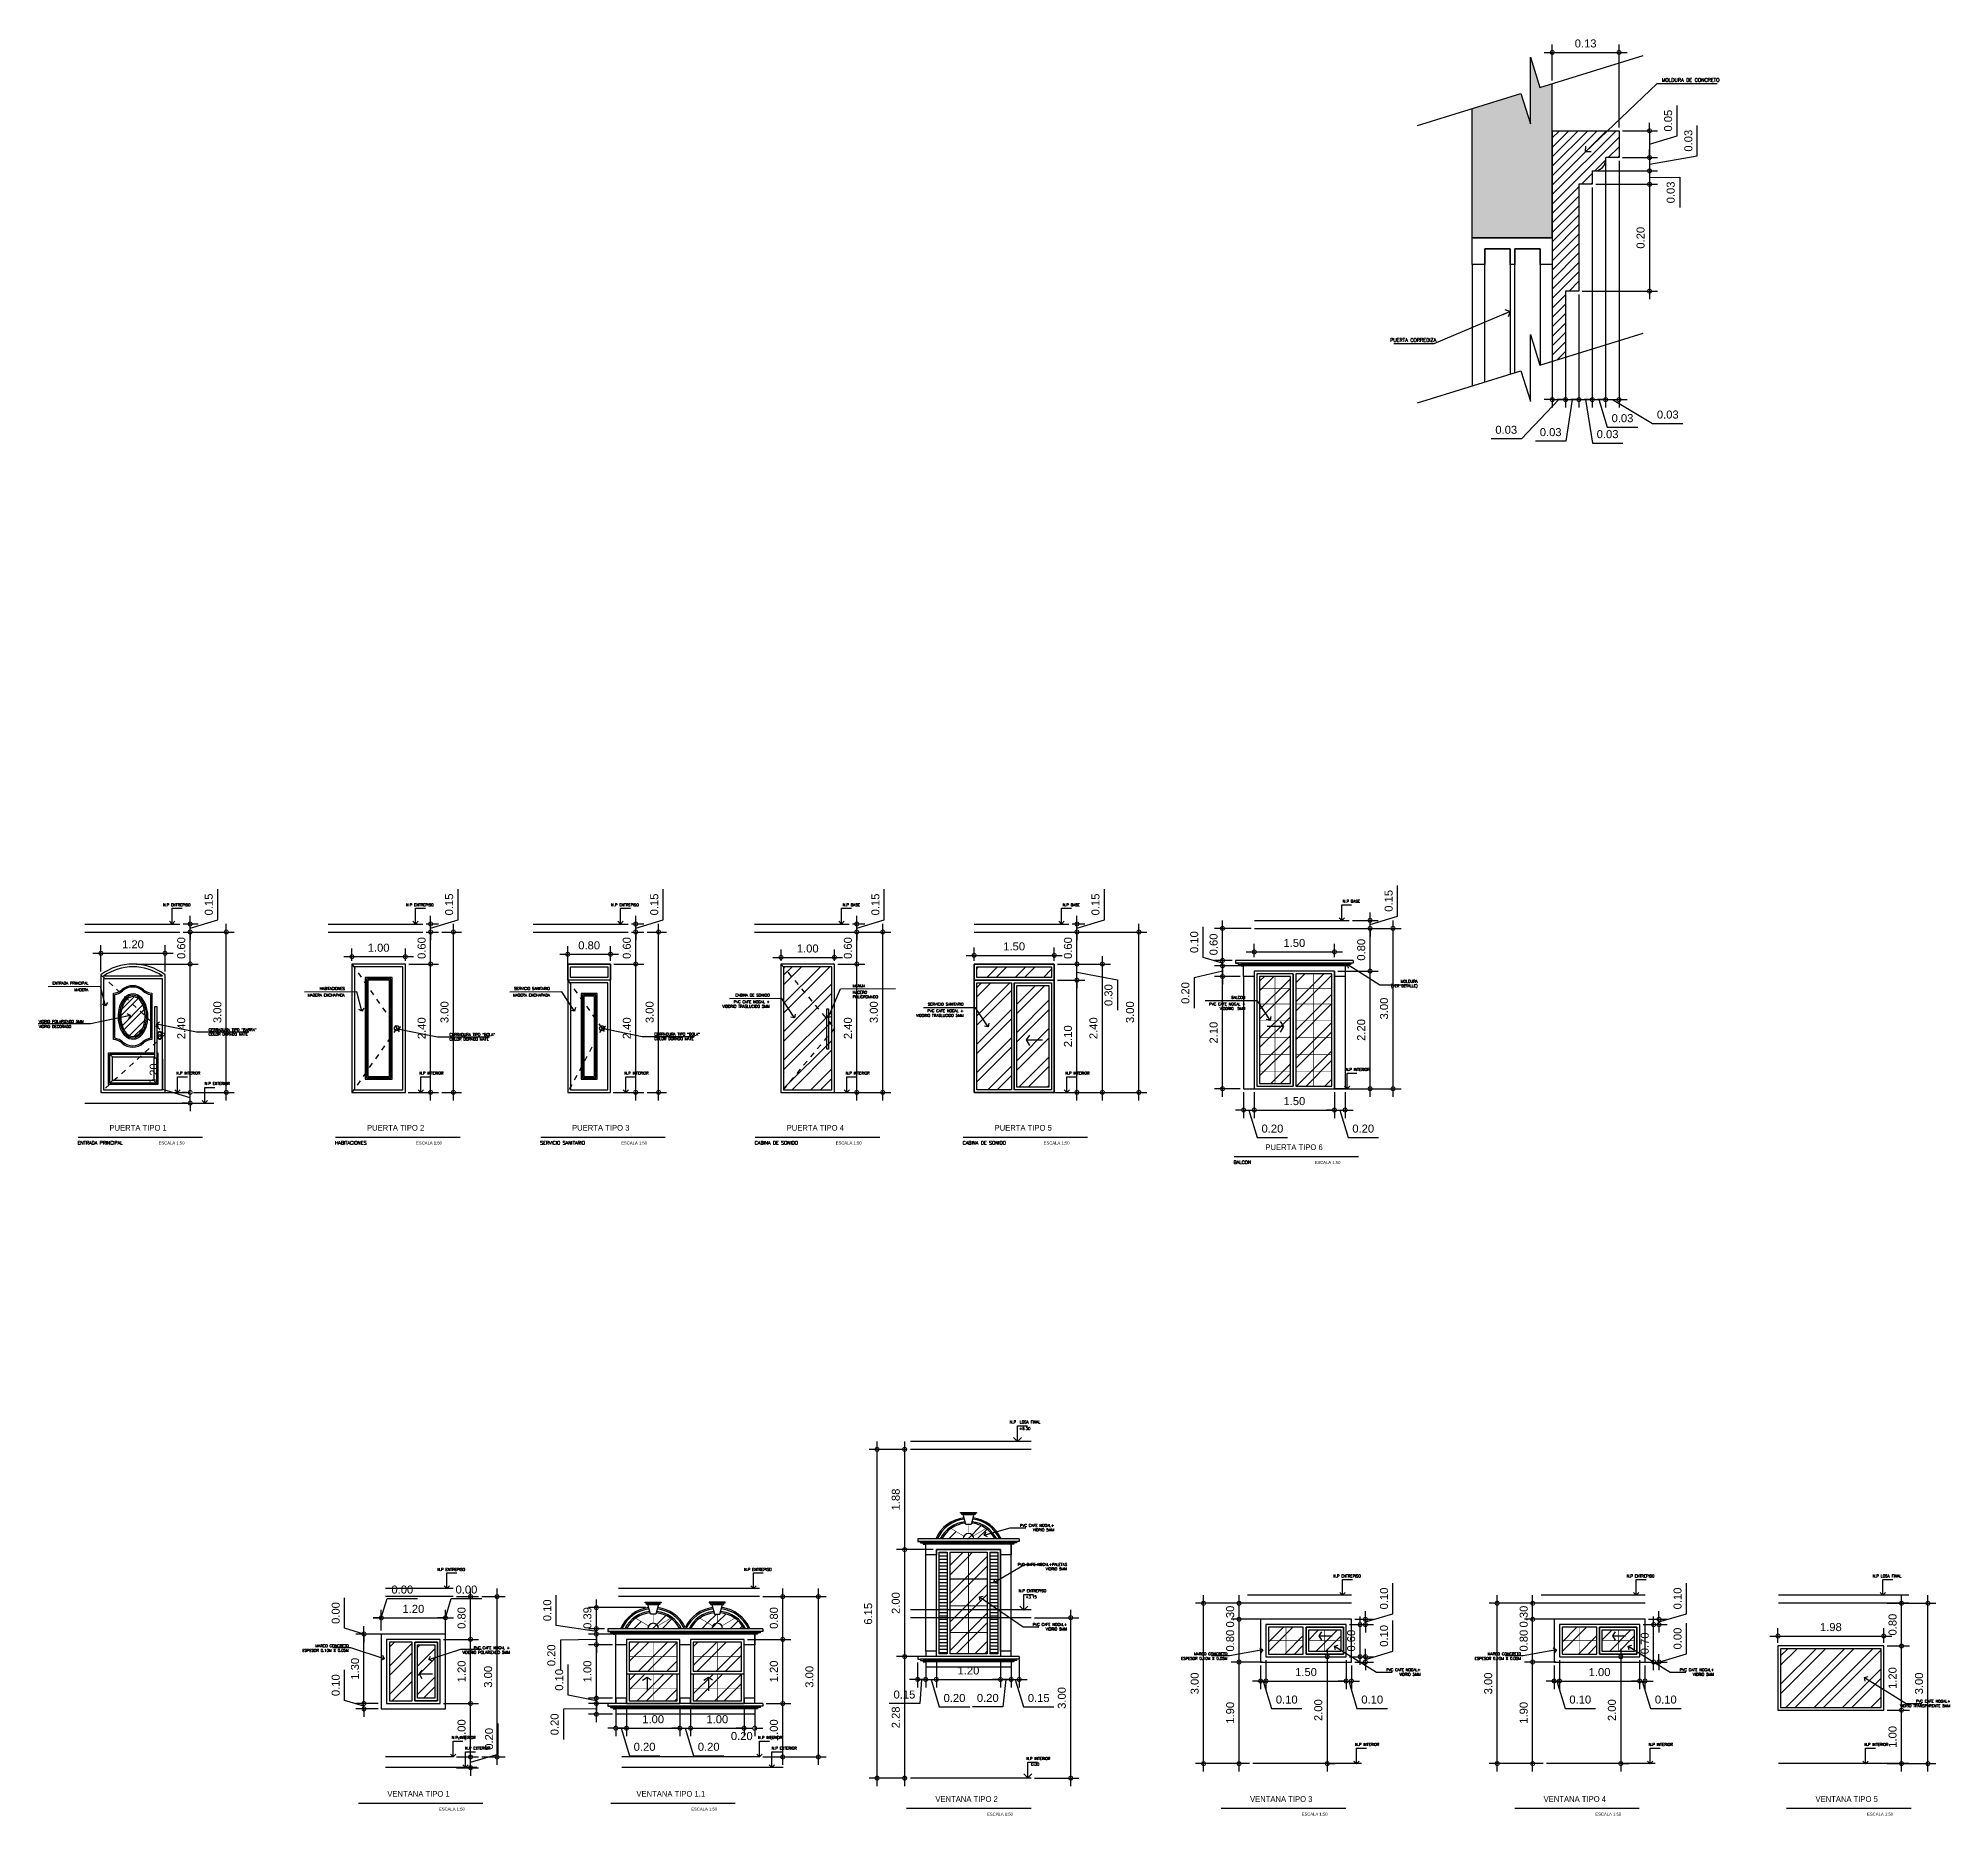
# Model space of a CAD drawing. Header units: inches. Extents: x -370 to 18, y -197 to 199.
# Drawn here: x -239.98 to -204.21, y 40.51 to 73.76 of the extents above; entities that cross this region are included whole.
import ezdxf

# ---------------------------------------------------------------- set-up
doc = ezdxf.new("R2010")
doc.units = ezdxf.units.IN
doc.header["$MEASUREMENT"] = 0
doc.header["$PDMODE"] = 34
doc.header["$PDSIZE"] = 0.2
for name, pattern in [('DASHED', [0.75, 0.5, -0.25]), ('DASHED2', [0.375, 0.25, -0.125]), ('RAYITAS', [0.375, 0.25, -0.125])]:
    doc.linetypes.add(name, pattern=pattern)
for name, color, linetype in [('CAJETIN', 5, 'DASHED2'), ('MUEBLES', 7, 'Continuous'), ('Textos', 2, 'Continuous'), ('ventanas', 1, 'Continuous')]:
    doc.layers.add(name, color=color, linetype=linetype)
doc.styles.add('ARIAL', font='arial.ttf', dxfattribs={"height": 0.14})
doc.styles.add('ML', font='ARIALN.TTF')
doc.styles.add('NT_25', font='romans.shx', dxfattribs={"height": 0.0509})
doc.styles.get("Standard").update_dxf_attribs({"font": 'arial.ttf'})
doc.dimstyles.new('DD_20 G', dxfattribs={"dimtxt": 0.08, "dimasz": 0.1, "dimexe": 0.08, "dimexo": 0.04, "dimgap": 0.02, "dimtad": 1, "dimzin": 0, "dimdsep": 46, "dimtxsty": 'ML', "dimblk": 'DOTSMALL', "dimcen": 0.09, "dimdle": 0.08, "dimclrd": 1, "dimclre": 1, "dimclrt": 2, "dimadec": 0, "dimazin": 0, "dimtfac": 1, "dimtofl": 0, "dimtmove": 2, "dimatfit": 3, "dimldrblk": 'OPEN90', "dimfxl": 1, "dimtolj": 1, "dimtzin": 0, "dimarcsym": 0})
doc.dimstyles.new('E100', dxfattribs={"dimtxt": 0.15, "dimasz": 0.15, "dimexe": 0.15, "dimexo": 0.0625, "dimgap": 0.09, "dimtad": 1, "dimzin": 0, "dimdsep": 46, "dimtxsty": 'Standard', "dimblk": 'DOTSMALL', "dimcen": 0.09, "dimdle": 0.15, "dimclrd": 1, "dimclre": 1, "dimclrt": 2, "dimazin": 0, "dimtfac": 1, "dimtofl": 0, "dimtmove": 1, "dimatfit": 1, "dimldrblk": 'OPEN90', "dimfxl": 1, "dimtolj": 1, "dimtzin": 0, "dimarcsym": 0})
pattern_1 = [(45, (-5.07422, -0.17606), (-0.26516504, 0.26516504), []), (45, (-4.89745, -0.17606), (-0.26516504, 0.26516504), [])]
pattern_2 = [(45, (0, -3.29313), (-0.26516504, 0.26516504), []), (45, (0.17678, -3.29313), (-0.26516504, 0.26516504), [])]
pattern_3 = [(45, (-307.83866, 101.6194), (-0.265165, 0.265165), []), (45, (-307.6619, 101.6194), (-0.265165, 0.265165), [])]
pattern_4 = [(45, (-306.63866, 101.6194), (-0.265165, 0.265165), []), (45, (-306.4619, 101.6194), (-0.265165, 0.265165), [])]
pattern_5 = [(45, (-300.73938, 103.2983), (-0.265165, 0.265165), []), (45, (-300.5626, 103.2983), (-0.265165, 0.265165), [])]
pattern_6 = [(0, (-5.599484, 0), (0, 0.0625), [])]
pattern_7 = [(45, (-5.5995, 0), (-0.26516504, 0.26516504), []), (45, (-5.4227, 0), (-0.26516504, 0.26516504), [])]
pattern_8 = [(45, (-5.83057, -2.32377), (-0.26516504, 0.26516504), []), (45, (-5.6538, -2.32377), (-0.26516504, 0.26516504), [])]
pattern_9 = [(45, (-0.33704, -2.32377), (-0.26516504, 0.26516504), []), (45, (-0.16026, -2.32377), (-0.26516504, 0.26516504), [])]

msp = doc.modelspace()

# ---------------------------------------------------------------- texts
at = {"layer": 'CAJETIN', "color": 1, "char_height": 0.1068674, "attachment_point": 5, "style": 'ARIAL'}
for s, insert in [('{\\fBankGothic Lt BT|b0|i0|c0|p34;\\C3;PUERTA TIPO 1}', (-238.10912, 53.37995)), ('{\\fBankGothic Lt BT|b0|i0|c0|p34;\\C3;PUERTA TIPO 2}', (-233.29175, 53.37995)), ('{\\fBankGothic Lt BT|b0|i0|c0|p34;\\C3;PUERTA TIPO 3}', (-229.45308, 53.37995)), ('{\\fBankGothic Lt BT|b0|i0|c0|p34;\\C3;PUERTA TIPO 4}', (-225.43817, 53.37995)), ('{\\fBankGothic Lt BT|b0|i0|c0|p34;\\C3;PUERTA TIPO 5}', (-221.54781, 53.37995)), ('{\\fBankGothic Lt BT|b0|i0|c0|p34;\\C3;PUERTA TIPO 6}', (-216.47926, 53.01625)), ('{\\fBankGothic Lt BT|b0|i0|c0|p34;\\C3;VENTANA TIPO 1}', (-232.86266, 40.92034)), ('{\\fBankGothic Lt BT|b0|i0|c0|p34;\\C3;VENTANA TIPO 1.1}', (-228.14223, 40.92034)), ('{\\fBankGothic Lt BT|b0|i0|c0|p34;\\C3;VENTANA TIPO 2}', (-222.60739, 40.82413)), ('{\\fBankGothic Lt BT|b0|i0|c0|p34;\\C3;VENTANA TIPO 3}', (-216.71965, 40.82413)), ('{\\fBankGothic Lt BT|b0|i0|c0|p34;\\C3;VENTANA TIPO 4}', (-211.22611, 40.82413)), ('{\\fBankGothic Lt BT|b0|i0|c0|p34;\\C3;VENTANA TIPO 5}', (-206.13945, 40.82413))]:
    msp.add_mtext(s, dxfattribs=dict(at, insert=insert))
at = {"layer": 'CAJETIN', "color": 2, "char_height": 0.0567635, "width": 3.5512359, "attachment_point": 1, "style": 'ARIAL'}
for insert in [(-237.72571, 53.12482), (-232.90835, 53.12482), (-229.06968, 53.12482), (-225.05476, 53.12482), (-221.1644, 53.12482), (-216.09585, 52.76112), (-232.47926, 40.66522), (-227.75883, 40.66522), (-222.22399, 40.569), (-216.33624, 40.569), (-210.8427, 40.569), (-205.75604, 40.569)]:
    msp.add_mtext('{\\fBankGothic Lt BT|b0|i0|c0|p34;ESCALA 1:50}', dxfattribs=dict(at, insert=insert))
at = {"layer": 'Textos', "color": 1, "style": 'NT_25'}
for s, height, p in [('ENTRADA PRINCIPAL', 0.0639402, (-239.24233, 53.06759)), ('HABITACIONES', 0.0639402, (-234.42496, 53.06759)), ('SERVICIO SANITARIO', 0.0639402, (-230.58629, 53.06759)), ('CABINA DE SONIDO', 0.0639402, (-226.57137, 53.06759)), ('CABINA DE SONIDO', 0.0639402, (-222.68101, 53.06759)), ('BALCON', 0.06394, (-217.61246, 52.70388))]:
    msp.add_text(s, height=height, dxfattribs=at).set_placement(p)
at = {"layer": 'ventanas', "color": 3, "style": 'NT_25'}
for s, insert, char_height, width, attachment_point in [('MOLDURA DE CONCRETO', (-208.51905, 73.01395), 0.06617, 1.3150032, 3), ('PUERTA CORREDIZA', (-213.81884, 68.14899), 0.06617, 1.3150032, 3), ('N.P BASE', (-215.24668, 57.64348), 0.0509, 1.0115409, 3), ('N.P ENTREPISO', (-237.12884, 57.5755), 0.0509, 1.0115409, 3), ('N.P ENTREPISO', (-232.57931, 57.5755), 0.0509, 1.0115409, 3), ('N.P ENTREPISO', (-228.74064, 57.5755), 0.0509, 1.0115409, 3), ('N.P BASE', (-224.60343, 57.5755), 0.0509, 1.0115409, 3), ('N.P BASE', (-220.48993, 57.5755), 0.0509, 1.0115409, 3), ('ENTRADA PRINCIPAL', (-239.04051, 56.1107), 0.0509, 1.0115409, 3), ('MADERA ', (-239.04051, 55.98752), 0.0509, 1.0115409, 3), ('MADERA ENCHAPADA ', (-234.24407, 55.88742), 0.0509, 1.0115409, 3), ('HABITACIONES', (-234.24407, 56.0106), 0.0509, 1.0115409, 3), ('MADERA ENCHAPADA ', (-230.4054, 55.88742), 0.0509, 1.0115409, 3), ('SERVICIO SANITARIO', (-230.4054, 56.0106), 0.0509, 1.0115409, 3), ('CABINA DE SONIDO', (-226.29064, 55.88634), 0.0509, 1.0115409, 3), ('MANIJA', (-224.73747, 56.06338), 0.0509, 1.0115409, 1), ('HACERO \\PPOLICROMADO', (-224.73747, 55.9402), 0.0509, 1.0115409, 1), ('BALCON', (-217.39173, 55.8444), 0.0509, 1.0115409, 3), ('MOLDURA \\P(VER DETALLE)', (-214.16715, 56.14612), 0.0509, 1.0115409, 3), ('PVC CAFE NOGAL + VIDDRIO TRASLUCIDO 5MM', (-226.29064, 55.76316), 0.0509, 1.0115409, 3), ('PVC CAFE NOGAL + VIDDRIO TRASLUCIDO 5MM', (-222.66519, 55.59362), 0.0509, 1.0115409, 3), ('SERVICIO SANITARIO', (-222.66519, 55.7168), 0.0509, 1.0115409, 3), ('PVC CAFE NOGAL + VIDDRIO  5MM', (-217.39173, 55.72122), 0.0509, 1.0115409, 3), ('VIDRIO POLARIZADO 5MM ', (-239.9699, 55.39526), 0.0509, 1.0115409, 1), ('VIDRIO DECORADO ', (-239.9699, 55.29892), 0.0509, 1.0115409, 1), ('CERRADURA TIPO "BARRA" COLOR DORADO MATE ', (-236.79137, 55.24054), 0.0509, 1.0115409, 1), ('CERRADURA TIPO "BOLA" COLOR DORADO MATE ', (-232.2828, 55.14884), 0.0509, 1.0115409, 1), ('CERRADURA TIPO "BOLA" COLOR DORADO MATE ', (-228.44954, 55.15656), 0.0509, 1.0115409, 1), ('N.P INTERIOR', (-236.94744, 54.43036), 0.0509, 1.0115409, 3), ('N.P INTERIOR', (-232.39791, 54.43036), 0.0509, 1.0115409, 3), ('N.P INTERIOR', (-228.55924, 54.43036), 0.0509, 1.0115409, 3), ('N.P INTERIOR', (-224.42203, 54.43036), 0.0509, 1.0115409, 3), ('N.P INTERIOR', (-220.30854, 54.43036), 0.0509, 1.0115409, 3), ('N.P INTERIOR', (-215.06528, 54.49834), 0.0509, 1.0115409, 3), ('N.P EXTERIOR', (-236.39557, 54.23279), 0.0509, 1.0115409, 3), ('N.P  LOSA FINAL', (-221.2292, 47.90238), 0.0509, 1.0115409, 3), ('+6.30', (-221.41344, 47.77977), 0.0509, 1.0115409, 3), ('PVC CAFE NOGAL+\\PVIDRIO 5MM', (-220.96871, 45.96798), 0.0509, 1.0115409, 3), ('N.P ENTREPISO', (-231.99129, 45.14428), 0.0509, 1.0115409, 3), ('N.P ENTREPISO', (-226.25538, 45.14428), 0.0509, 1.0115409, 3), ('PVC CAFE NOGAL+PALETAS VIDRIO 5MM', (-220.72809, 45.23833), 0.0509, 1.0115409, 3), ('N.P ENTREPISO', (-221.11548, 44.7468), 0.0509, 1.0115409, 3), ('N.P ENTREPISO', (-215.23017, 45.02194), 0.0509, 1.0115409, 3), ('N.P ENTREPISO', (-209.73663, 45.02194), 0.0509, 1.0115409, 3), ('N.P LOSA FINAL', (-205.11847, 45.02194), 0.0509, 1.0115409, 3), ('+3.15', (-221.29486, 44.63021), 0.0509, 1.0115409, 3), ('PVC CAFE NOGAL+\\PVIDRIO 5MM', (-220.72809, 44.11496), 0.0509, 1.0115409, 3), ('MARCO CONCRETO ESPESOR 0.10M X 0.05M', (-234.16929, 43.71494), 0.0509, 1.0115409, 3), ('PVC CAFE NOGAL + VIDDRIO POLARIZADO 5MM', (-231.15389, 43.6784), 0.0509, 1.0115409, 3), ('MARCO CONCRETO ESPESOR 0.10M X 0.05M', (-217.72684, 43.56441), 0.0509, 1.0115409, 3), ('MARCO CONCRETO ESPESOR 0.10M X 0.05M', (-212.2333, 43.56441), 0.0509, 1.0115409, 3), ('PVC CAFE NOGAL+\\PVIDRIO 5MM', (-214.11361, 43.26741), 0.0509, 1.0115409, 3), ('PVC CAFE NOGAL+\\PVIDRIO 5MM', (-208.62007, 43.26741), 0.0509, 1.0115409, 3), ('PVC CAFE NOGAL+\\PVIDRIO TRANSPARENTE 5MM', (-204.2013, 42.67917), 0.0509, 1.0115409, 3), ('N.P INTERIOR', (-231.79344, 41.9987), 0.0509, 1.0115409, 3), ('N.P INTERIOR', (-226.05753, 41.9987), 0.0509, 1.0115409, 3), ('N.P INTERIOR', (-214.88655, 41.87135), 0.0509, 1.0115409, 3), ('N.P INTERIOR', (-209.39301, 41.87135), 0.0509, 1.0115409, 3), ('N.P INTERIOR', (-205.36106, 41.87135), 0.0509, 1.0115409, 3), ('N.P EXTERIOR', (-231.52075, 41.80113), 0.0509, 1.0115409, 3), ('N.P EXTERIOR', (-225.78483, 41.80113), 0.0509, 1.0115409, 3), ('N.P INTERIOR', (-221.0406, 41.60571), 0.0509, 1.0115409, 3), ('0.00', (-221.24709, 41.50209), 0.0509, 1.0115409, 3)]:
    msp.add_mtext(s, dxfattribs=dict(at, insert=insert, char_height=char_height, width=width, attachment_point=attachment_point))

# ---------------------------------------------------------------- blocks, each defined once
blk = doc.blocks.new('_DotSmall')
at = {"color": 0, "linetype": 'ByBlock', "const_width": 0.5}
blk.add_lwpolyline([(-0.0625, 0, 1), (0.0625, 0, 1)], format="xyb", close=True, dxfattribs=at)
blk = doc.blocks.new('_Open90')
at = {"color": 0, "linetype": 'ByBlock', "lineweight": -2}
for p, q in [((0, 0), (-1, 0)), ((-0.5, 0.5), (0, 0)), ((0, 0), (-0.5, -0.5))]:
    blk.add_line(p, q, dxfattribs=at)
blk = doc.blocks.new('*D334')
at = {"color": 1, "lineweight": -2, "transparency": 16777216}
for p, q in [((-237.65, 54.097), (-237.65, 54.666)), ((-237.136, 53.943), (-237.65, 54.097)), ((-237.198, 54.043), (-237.286, 54.043)), ((-237.136, 54.043), (-237.136, 54.193)), ((-237.136, 53.843), (-237.136, 54.043)), ((-237.198, 53.843), (-237.286, 53.843)), ((-237.136, 53.843), (-237.136, 53.693))]:
    blk.add_line(p, q, dxfattribs=at)
at = {"layer": 'DEFPOINTS', "color": 0, "transparency": 16777216}
for p in [(-237.136, 54.043), (-237.136, 54.043), (-237.136, 53.843)]:
    blk.add_point(p, dxfattribs=at)
at = {"color": 1, "lineweight": -2, "transparency": 16777216, "xscale": 0.15, "yscale": 0.15, "zscale": 0.15}
for p, rotation in [((-237.136, 54.043), 270), ((-237.136, 53.843), 90)]:
    blk.add_blockref('_DotSmall', p, dxfattribs=dict(at, rotation=rotation))
at = {"color": 2, "transparency": 16777216, "insert": (-237.817, 54.382), "char_height": 0.15, "attachment_point": 5, "rotation": 90}
blk.add_mtext('\\A1;0.20', dxfattribs=at)
blk = doc.blocks.new('*D335')
at = {"color": 1, "lineweight": -2, "transparency": 16777216}
for p, q in [((-237.136, 53.893), (-237.136, 56.593)), ((-238.143, 56.443), (-236.986, 56.443)), ((-237.198, 54.043), (-237.286, 54.043))]:
    blk.add_line(p, q, dxfattribs=at)
at = {"layer": 'DEFPOINTS', "color": 0, "transparency": 16777216}
for p in [(-238.206, 56.443), (-237.136, 56.443), (-237.136, 54.043)]:
    blk.add_point(p, dxfattribs=at)
at = {"color": 1, "lineweight": -2, "transparency": 16777216, "xscale": 0.15, "yscale": 0.15, "zscale": 0.15}
for p, rotation in [((-237.136, 56.443), 90), ((-237.136, 54.043), 270)]:
    blk.add_blockref('_DotSmall', p, dxfattribs=dict(at, rotation=rotation))
at = {"color": 2, "transparency": 16777216, "insert": (-237.302, 55.243), "char_height": 0.15, "attachment_point": 5, "rotation": 90}
blk.add_mtext('\\A1;2.40', dxfattribs=at)
blk = doc.blocks.new('*D336')
at = {"color": 1, "lineweight": -2, "transparency": 16777216}
for p, q in [((-237.267, 57.043), (-236.986, 57.043)), ((-237.136, 56.293), (-237.136, 57.193)), ((-238.143, 56.443), (-236.986, 56.443))]:
    blk.add_line(p, q, dxfattribs=at)
at = {"layer": 'DEFPOINTS', "color": 0, "transparency": 16777216}
for p in [(-237.33, 57.043), (-237.136, 57.043), (-238.206, 56.443)]:
    blk.add_point(p, dxfattribs=at)
at = {"color": 1, "lineweight": -2, "transparency": 16777216, "xscale": 0.15, "yscale": 0.15, "zscale": 0.15}
for p, rotation in [((-237.136, 57.043), 90), ((-237.136, 56.443), 270)]:
    blk.add_blockref('_DotSmall', p, dxfattribs=dict(at, rotation=rotation))
at = {"color": 2, "transparency": 16777216, "insert": (-237.302, 56.743), "char_height": 0.15, "attachment_point": 5, "rotation": 90}
blk.add_mtext('\\A1;0.60', dxfattribs=at)
blk = doc.blocks.new('*D337')
at = {"color": 1, "lineweight": -2, "transparency": 16777216}
for p, q in [((-236.621, 57.272), (-236.621, 57.843)), ((-237.136, 57.193), (-237.136, 57.343)), ((-237.136, 57.118), (-236.621, 57.272)), ((-237.267, 57.193), (-236.986, 57.193)), ((-237.267, 57.043), (-236.986, 57.043)), ((-237.136, 57.043), (-237.136, 57.193)), ((-237.136, 57.043), (-237.136, 56.893))]:
    blk.add_line(p, q, dxfattribs=at)
at = {"layer": 'DEFPOINTS', "color": 0, "transparency": 16777216}
for p in [(-237.33, 57.193), (-237.33, 57.043), (-237.136, 57.193)]:
    blk.add_point(p, dxfattribs=at)
at = {"color": 1, "lineweight": -2, "transparency": 16777216, "xscale": 0.15, "yscale": 0.15, "zscale": 0.15}
for p, rotation in [((-237.136, 57.193), 270), ((-237.136, 57.043), 90)]:
    blk.add_blockref('_DotSmall', p, dxfattribs=dict(at, rotation=rotation))
at = {"color": 2, "transparency": 16777216, "insert": (-236.787, 57.558), "char_height": 0.15, "attachment_point": 5, "rotation": 90}
blk.add_mtext('\\A1;0.15', dxfattribs=at)
blk = doc.blocks.new('*D338')
at = {"color": 1, "lineweight": -2, "transparency": 16777216}
for p, q in [((-237.267, 57.043), (-236.31, 57.043)), ((-236.46, 53.893), (-236.46, 57.193)), ((-237.073, 54.043), (-236.31, 54.043))]:
    blk.add_line(p, q, dxfattribs=at)
at = {"layer": 'DEFPOINTS', "color": 0, "transparency": 16777216}
for p in [(-237.33, 57.043), (-236.46, 57.043), (-237.136, 54.043)]:
    blk.add_point(p, dxfattribs=at)
at = {"color": 1, "lineweight": -2, "transparency": 16777216, "xscale": 0.15, "yscale": 0.15, "zscale": 0.15}
for p, rotation in [((-236.46, 57.043), 90), ((-236.46, 54.043), 270)]:
    blk.add_blockref('_DotSmall', p, dxfattribs=dict(at, rotation=rotation))
at = {"color": 2, "transparency": 16777216, "insert": (-236.626, 55.543), "char_height": 0.15, "attachment_point": 5, "rotation": 90}
blk.add_mtext('\\A1;3.00', dxfattribs=at)
blk = doc.blocks.new('*D339')
at = {"color": 1, "lineweight": -2, "transparency": 16777216}
for p, q in [((-232.637, 53.893), (-232.637, 56.593)), ((-233.046, 56.443), (-232.487, 56.443)), ((-233.046, 54.043), (-232.487, 54.043))]:
    blk.add_line(p, q, dxfattribs=at)
at = {"layer": 'DEFPOINTS', "color": 0, "transparency": 16777216}
for p in [(-233.109, 56.443), (-232.637, 56.443), (-233.109, 54.043)]:
    blk.add_point(p, dxfattribs=at)
at = {"color": 1, "lineweight": -2, "transparency": 16777216, "xscale": 0.15, "yscale": 0.15, "zscale": 0.15}
for p, rotation in [((-232.637, 56.443), 90), ((-232.637, 54.043), 270)]:
    blk.add_blockref('_DotSmall', p, dxfattribs=dict(at, rotation=rotation))
at = {"color": 2, "transparency": 16777216, "insert": (-232.804, 55.243), "char_height": 0.15, "attachment_point": 5, "rotation": 90}
blk.add_mtext('\\A1;2.40', dxfattribs=at)
blk = doc.blocks.new('*D340')
at = {"color": 1, "lineweight": -2, "transparency": 16777216}
for p, q in [((-232.718, 57.043), (-232.487, 57.043)), ((-232.637, 56.293), (-232.637, 57.193)), ((-233.046, 56.443), (-232.487, 56.443))]:
    blk.add_line(p, q, dxfattribs=at)
at = {"layer": 'DEFPOINTS', "color": 0, "transparency": 16777216}
for p in [(-232.78, 57.043), (-232.637, 57.043), (-233.109, 56.443)]:
    blk.add_point(p, dxfattribs=at)
at = {"color": 1, "lineweight": -2, "transparency": 16777216, "xscale": 0.15, "yscale": 0.15, "zscale": 0.15}
for p, rotation in [((-232.637, 57.043), 90), ((-232.637, 56.443), 270)]:
    blk.add_blockref('_DotSmall', p, dxfattribs=dict(at, rotation=rotation))
at = {"color": 2, "transparency": 16777216, "insert": (-232.804, 56.743), "char_height": 0.15, "attachment_point": 5, "rotation": 90}
blk.add_mtext('\\A1;0.60', dxfattribs=at)
blk = doc.blocks.new('*D341')
at = {"color": 1, "lineweight": -2, "transparency": 16777216}
for p, q in [((-232.123, 57.272), (-232.123, 57.843)), ((-232.637, 57.193), (-232.637, 57.343)), ((-232.637, 57.118), (-232.123, 57.272)), ((-232.718, 57.193), (-232.487, 57.193)), ((-232.718, 57.043), (-232.487, 57.043)), ((-232.637, 57.043), (-232.637, 57.193)), ((-232.637, 57.043), (-232.637, 56.893))]:
    blk.add_line(p, q, dxfattribs=at)
at = {"layer": 'DEFPOINTS', "color": 0, "transparency": 16777216}
for p in [(-232.78, 57.193), (-232.78, 57.043), (-232.637, 57.193)]:
    blk.add_point(p, dxfattribs=at)
at = {"color": 1, "lineweight": -2, "transparency": 16777216, "xscale": 0.15, "yscale": 0.15, "zscale": 0.15}
for p, rotation in [((-232.637, 57.193), 270), ((-232.637, 57.043), 90)]:
    blk.add_blockref('_DotSmall', p, dxfattribs=dict(at, rotation=rotation))
at = {"color": 2, "transparency": 16777216, "insert": (-232.289, 57.558), "char_height": 0.15, "attachment_point": 5, "rotation": 90}
blk.add_mtext('\\A1;0.15', dxfattribs=at)
blk = doc.blocks.new('*D342')
at = {"color": 1, "lineweight": -2, "transparency": 16777216}
for p, q in [((-232.425, 57.043), (-232.06, 57.043)), ((-232.21, 53.893), (-232.21, 57.193)), ((-232.425, 54.043), (-232.06, 54.043))]:
    blk.add_line(p, q, dxfattribs=at)
at = {"layer": 'DEFPOINTS', "color": 0, "transparency": 16777216}
for p in [(-232.487, 57.043), (-232.21, 57.043), (-232.487, 54.043)]:
    blk.add_point(p, dxfattribs=at)
at = {"color": 1, "lineweight": -2, "transparency": 16777216, "xscale": 0.15, "yscale": 0.15, "zscale": 0.15}
for p, rotation in [((-232.21, 57.043), 90), ((-232.21, 54.043), 270)]:
    blk.add_blockref('_DotSmall', p, dxfattribs=dict(at, rotation=rotation))
at = {"color": 2, "transparency": 16777216, "insert": (-232.376, 55.543), "char_height": 0.15, "attachment_point": 5, "rotation": 90}
blk.add_mtext('\\A1;3.00', dxfattribs=at)
blk = doc.blocks.new('*D343')
at = {"color": 1, "lineweight": -2, "transparency": 16777216}
for p, q in [((-238.956, 56.645), (-237.456, 56.645)), ((-238.806, 56.305), (-238.806, 56.795)), ((-237.606, 56.305), (-237.606, 56.795))]:
    blk.add_line(p, q, dxfattribs=at)
at = {"layer": 'DEFPOINTS', "color": 0, "transparency": 16777216}
for p in [(-237.606, 56.645), (-238.806, 56.243), (-237.606, 56.243)]:
    blk.add_point(p, dxfattribs=at)
at = {"color": 1, "lineweight": -2, "transparency": 16777216, "xscale": 0.15, "yscale": 0.15, "zscale": 0.15, "rotation": 180}
blk.add_blockref('_DotSmall', (-238.806, 56.645), dxfattribs=at)
at = {"color": 1, "lineweight": -2, "transparency": 16777216, "xscale": 0.15, "yscale": 0.15, "zscale": 0.15}
blk.add_blockref('_DotSmall', (-237.606, 56.645), dxfattribs=at)
at = {"color": 2, "transparency": 16777216, "insert": (-238.206, 56.812), "char_height": 0.15, "attachment_point": 5}
blk.add_mtext('\\A1;1.20', dxfattribs=at)
blk = doc.blocks.new('*D344')
at = {"color": 1, "lineweight": -2, "transparency": 16777216}
for p, q in [((-234.259, 56.582), (-232.959, 56.582)), ((-234.109, 56.505), (-234.109, 56.732)), ((-233.109, 56.505), (-233.109, 56.732))]:
    blk.add_line(p, q, dxfattribs=at)
at = {"layer": 'DEFPOINTS', "color": 0, "transparency": 16777216}
for p in [(-233.109, 56.582), (-234.109, 56.443), (-233.109, 56.443)]:
    blk.add_point(p, dxfattribs=at)
at = {"color": 1, "lineweight": -2, "transparency": 16777216, "xscale": 0.15, "yscale": 0.15, "zscale": 0.15, "rotation": 180}
blk.add_blockref('_DotSmall', (-234.109, 56.582), dxfattribs=at)
at = {"color": 1, "lineweight": -2, "transparency": 16777216, "xscale": 0.15, "yscale": 0.15, "zscale": 0.15}
blk.add_blockref('_DotSmall', (-233.109, 56.582), dxfattribs=at)
at = {"color": 2, "transparency": 16777216, "insert": (-233.609, 56.748), "char_height": 0.15, "attachment_point": 5}
blk.add_mtext('\\A1;1.00', dxfattribs=at)
blk = doc.blocks.new('*D346')
at = {"color": 1, "lineweight": -2, "transparency": 16777216}
for p, q in [((-228.799, 53.893), (-228.799, 56.593)), ((-229.207, 56.443), (-228.649, 56.443)), ((-229.207, 54.043), (-228.649, 54.043))]:
    blk.add_line(p, q, dxfattribs=at)
at = {"layer": 'DEFPOINTS', "color": 0, "transparency": 16777216}
for p in [(-229.27, 56.443), (-228.799, 56.443), (-229.27, 54.043)]:
    blk.add_point(p, dxfattribs=at)
at = {"color": 1, "lineweight": -2, "transparency": 16777216, "xscale": 0.15, "yscale": 0.15, "zscale": 0.15}
for p, rotation in [((-228.799, 56.443), 90), ((-228.799, 54.043), 270)]:
    blk.add_blockref('_DotSmall', p, dxfattribs=dict(at, rotation=rotation))
at = {"color": 2, "transparency": 16777216, "insert": (-228.965, 55.243), "char_height": 0.15, "attachment_point": 5, "rotation": 90}
blk.add_mtext('\\A1;2.40', dxfattribs=at)
blk = doc.blocks.new('*D347')
at = {"color": 1, "lineweight": -2, "transparency": 16777216}
for p, q in [((-228.879, 57.043), (-228.649, 57.043)), ((-228.799, 56.293), (-228.799, 57.193)), ((-229.207, 56.443), (-228.649, 56.443))]:
    blk.add_line(p, q, dxfattribs=at)
at = {"layer": 'DEFPOINTS', "color": 0, "transparency": 16777216}
for p in [(-228.942, 57.043), (-228.799, 57.043), (-229.27, 56.443)]:
    blk.add_point(p, dxfattribs=at)
at = {"color": 1, "lineweight": -2, "transparency": 16777216, "xscale": 0.15, "yscale": 0.15, "zscale": 0.15}
for p, rotation in [((-228.799, 57.043), 90), ((-228.799, 56.443), 270)]:
    blk.add_blockref('_DotSmall', p, dxfattribs=dict(at, rotation=rotation))
at = {"color": 2, "transparency": 16777216, "insert": (-228.965, 56.743), "char_height": 0.15, "attachment_point": 5, "rotation": 90}
blk.add_mtext('\\A1;0.60', dxfattribs=at)
blk = doc.blocks.new('*D348')
at = {"color": 1, "lineweight": -2, "transparency": 16777216}
for p, q in [((-228.284, 57.272), (-228.284, 57.843)), ((-228.799, 57.193), (-228.799, 57.343)), ((-228.799, 57.118), (-228.284, 57.272)), ((-228.879, 57.193), (-228.649, 57.193)), ((-228.879, 57.043), (-228.649, 57.043)), ((-228.799, 57.043), (-228.799, 57.193)), ((-228.799, 57.043), (-228.799, 56.893))]:
    blk.add_line(p, q, dxfattribs=at)
at = {"layer": 'DEFPOINTS', "color": 0, "transparency": 16777216}
for p in [(-228.942, 57.193), (-228.942, 57.043), (-228.799, 57.193)]:
    blk.add_point(p, dxfattribs=at)
at = {"color": 1, "lineweight": -2, "transparency": 16777216, "xscale": 0.15, "yscale": 0.15, "zscale": 0.15}
for p, rotation in [((-228.799, 57.193), 270), ((-228.799, 57.043), 90)]:
    blk.add_blockref('_DotSmall', p, dxfattribs=dict(at, rotation=rotation))
at = {"color": 2, "transparency": 16777216, "insert": (-228.451, 57.558), "char_height": 0.15, "attachment_point": 5, "rotation": 90}
blk.add_mtext('\\A1;0.15', dxfattribs=at)
blk = doc.blocks.new('*D345')
at = {"color": 1, "lineweight": -2, "transparency": 16777216}
for p, q in [((-228.586, 57.043), (-228.221, 57.043)), ((-228.371, 53.893), (-228.371, 57.193)), ((-228.586, 54.043), (-228.221, 54.043))]:
    blk.add_line(p, q, dxfattribs=at)
at = {"layer": 'DEFPOINTS', "color": 0, "transparency": 16777216}
for p in [(-228.649, 57.043), (-228.371, 57.043), (-228.649, 54.043)]:
    blk.add_point(p, dxfattribs=at)
at = {"color": 1, "lineweight": -2, "transparency": 16777216, "xscale": 0.15, "yscale": 0.15, "zscale": 0.15}
for p, rotation in [((-228.371, 57.043), 90), ((-228.371, 54.043), 270)]:
    blk.add_blockref('_DotSmall', p, dxfattribs=dict(at, rotation=rotation))
at = {"color": 2, "transparency": 16777216, "insert": (-228.538, 55.543), "char_height": 0.15, "attachment_point": 5, "rotation": 90}
blk.add_mtext('\\A1;3.00', dxfattribs=at)
blk = doc.blocks.new('*D349')
at = {"color": 1, "lineweight": -2, "transparency": 16777216}
for p, q in [((-230.22, 56.627), (-229.12, 56.627)), ((-230.07, 56.205), (-230.07, 56.777)), ((-229.27, 56.505), (-229.27, 56.777))]:
    blk.add_line(p, q, dxfattribs=at)
at = {"layer": 'DEFPOINTS', "color": 0, "transparency": 16777216}
for p in [(-229.27, 56.627), (-229.27, 56.443), (-230.07, 56.143)]:
    blk.add_point(p, dxfattribs=at)
at = {"color": 1, "lineweight": -2, "transparency": 16777216, "xscale": 0.15, "yscale": 0.15, "zscale": 0.15, "rotation": 180}
blk.add_blockref('_DotSmall', (-230.07, 56.627), dxfattribs=at)
at = {"color": 1, "lineweight": -2, "transparency": 16777216, "xscale": 0.15, "yscale": 0.15, "zscale": 0.15}
blk.add_blockref('_DotSmall', (-229.27, 56.627), dxfattribs=at)
at = {"color": 2, "transparency": 16777216, "insert": (-229.67, 56.793), "char_height": 0.15, "attachment_point": 5}
blk.add_mtext('\\A1;0.80', dxfattribs=at)
blk = doc.blocks.new('*D350')
at = {"color": 1, "lineweight": -2, "transparency": 16777216}
for p, q in [((-224.147, 57.272), (-224.147, 57.843)), ((-224.662, 57.193), (-224.662, 57.343)), ((-224.662, 57.118), (-224.147, 57.272)), ((-224.742, 57.193), (-224.512, 57.193)), ((-224.742, 57.043), (-224.512, 57.043)), ((-224.662, 57.043), (-224.662, 57.193)), ((-224.662, 57.043), (-224.662, 56.893))]:
    blk.add_line(p, q, dxfattribs=at)
at = {"layer": 'DEFPOINTS', "color": 0, "transparency": 16777216}
for p in [(-224.805, 57.193), (-224.805, 57.043), (-224.662, 57.193)]:
    blk.add_point(p, dxfattribs=at)
at = {"color": 1, "lineweight": -2, "transparency": 16777216, "xscale": 0.15, "yscale": 0.15, "zscale": 0.15}
for p, rotation in [((-224.662, 57.193), 270), ((-224.662, 57.043), 90)]:
    blk.add_blockref('_DotSmall', p, dxfattribs=dict(at, rotation=rotation))
at = {"color": 2, "transparency": 16777216, "insert": (-224.313, 57.558), "char_height": 0.15, "attachment_point": 5, "rotation": 90}
blk.add_mtext('\\A1;0.15', dxfattribs=at)
blk = doc.blocks.new('*D351')
at = {"color": 1, "lineweight": -2, "transparency": 16777216}
for p, q in [((-224.662, 53.893), (-224.662, 56.593)), ((-225.018, 56.443), (-224.512, 56.443)), ((-225.018, 54.043), (-224.512, 54.043))]:
    blk.add_line(p, q, dxfattribs=at)
at = {"layer": 'DEFPOINTS', "color": 0, "transparency": 16777216}
for p in [(-225.08, 56.443), (-224.662, 56.443), (-225.08, 54.043)]:
    blk.add_point(p, dxfattribs=at)
at = {"color": 1, "lineweight": -2, "transparency": 16777216, "xscale": 0.15, "yscale": 0.15, "zscale": 0.15}
for p, rotation in [((-224.662, 56.443), 90), ((-224.662, 54.043), 270)]:
    blk.add_blockref('_DotSmall', p, dxfattribs=dict(at, rotation=rotation))
at = {"color": 2, "transparency": 16777216, "insert": (-224.828, 55.243), "char_height": 0.15, "attachment_point": 5, "rotation": 90}
blk.add_mtext('\\A1;2.40', dxfattribs=at)
blk = doc.blocks.new('*D352')
at = {"color": 1, "lineweight": -2, "transparency": 16777216}
for p, q in [((-224.742, 57.043), (-224.512, 57.043)), ((-224.662, 56.293), (-224.662, 57.193)), ((-225.018, 56.443), (-224.512, 56.443))]:
    blk.add_line(p, q, dxfattribs=at)
at = {"layer": 'DEFPOINTS', "color": 0, "transparency": 16777216}
for p in [(-224.805, 57.043), (-224.662, 57.043), (-225.08, 56.443)]:
    blk.add_point(p, dxfattribs=at)
at = {"color": 1, "lineweight": -2, "transparency": 16777216, "xscale": 0.15, "yscale": 0.15, "zscale": 0.15}
for p, rotation in [((-224.662, 57.043), 90), ((-224.662, 56.443), 270)]:
    blk.add_blockref('_DotSmall', p, dxfattribs=dict(at, rotation=rotation))
at = {"color": 2, "transparency": 16777216, "insert": (-224.828, 56.743), "char_height": 0.15, "attachment_point": 5, "rotation": 90}
blk.add_mtext('\\A1;0.60', dxfattribs=at)
blk = doc.blocks.new('*D353')
at = {"color": 1, "lineweight": -2, "transparency": 16777216}
for p, q in [((-220.543, 53.893), (-220.543, 56.293)), ((-220.904, 56.143), (-220.393, 56.143)), ((-220.904, 54.043), (-220.393, 54.043))]:
    blk.add_line(p, q, dxfattribs=at)
at = {"layer": 'DEFPOINTS', "color": 0, "transparency": 16777216}
for p in [(-220.967, 56.143), (-220.543, 56.143), (-220.967, 54.043)]:
    blk.add_point(p, dxfattribs=at)
at = {"color": 1, "lineweight": -2, "transparency": 16777216, "xscale": 0.15, "yscale": 0.15, "zscale": 0.15}
for p, rotation in [((-220.543, 56.143), 90), ((-220.543, 54.043), 270)]:
    blk.add_blockref('_DotSmall', p, dxfattribs=dict(at, rotation=rotation))
at = {"color": 2, "transparency": 16777216, "insert": (-220.71, 55.093), "char_height": 0.15, "attachment_point": 5, "rotation": 90}
blk.add_mtext('\\A1;2.10', dxfattribs=at)
blk = doc.blocks.new('*D354')
at = {"color": 1, "lineweight": -2, "transparency": 16777216}
for p, q in [((-220.543, 56.443), (-220.543, 56.593)), ((-220.904, 56.443), (-220.393, 56.443)), ((-220.543, 56.143), (-220.543, 56.443)), ((-220.543, 56.293), (-219.785, 56.148)), ((-220.904, 56.143), (-220.393, 56.143)), ((-220.543, 56.143), (-220.543, 55.993)), ((-219.785, 56.148), (-219.785, 55.579))]:
    blk.add_line(p, q, dxfattribs=at)
at = {"layer": 'DEFPOINTS', "color": 0, "transparency": 16777216}
for p in [(-220.967, 56.443), (-220.543, 56.443), (-220.967, 56.143)]:
    blk.add_point(p, dxfattribs=at)
at = {"color": 1, "lineweight": -2, "transparency": 16777216, "xscale": 0.15, "yscale": 0.15, "zscale": 0.15}
for p, rotation in [((-220.543, 56.443), 270), ((-220.543, 56.143), 90)]:
    blk.add_blockref('_DotSmall', p, dxfattribs=dict(at, rotation=rotation))
at = {"color": 2, "transparency": 16777216, "insert": (-219.952, 55.863), "char_height": 0.15, "attachment_point": 5, "rotation": 90}
blk.add_mtext('\\A1;0.30', dxfattribs=at)
blk = doc.blocks.new('*D355')
at = {"color": 1, "lineweight": -2, "transparency": 16777216}
for p, q in [((-220.629, 57.043), (-220.393, 57.043)), ((-220.543, 56.293), (-220.543, 57.193)), ((-220.904, 56.443), (-220.393, 56.443))]:
    blk.add_line(p, q, dxfattribs=at)
at = {"layer": 'DEFPOINTS', "color": 0, "transparency": 16777216}
for p in [(-220.691, 57.043), (-220.543, 57.043), (-220.967, 56.443)]:
    blk.add_point(p, dxfattribs=at)
at = {"color": 1, "lineweight": -2, "transparency": 16777216, "xscale": 0.15, "yscale": 0.15, "zscale": 0.15}
for p, rotation in [((-220.543, 57.043), 90), ((-220.543, 56.443), 270)]:
    blk.add_blockref('_DotSmall', p, dxfattribs=dict(at, rotation=rotation))
at = {"color": 2, "transparency": 16777216, "insert": (-220.71, 56.743), "char_height": 0.15, "attachment_point": 5, "rotation": 90}
blk.add_mtext('\\A1;0.60', dxfattribs=at)
blk = doc.blocks.new('*D356')
at = {"color": 1, "lineweight": -2, "transparency": 16777216}
for p, q in [((-220.028, 57.272), (-220.028, 57.843)), ((-220.543, 57.193), (-220.543, 57.343)), ((-220.543, 57.118), (-220.028, 57.272)), ((-220.629, 57.193), (-220.393, 57.193)), ((-220.629, 57.043), (-220.393, 57.043)), ((-220.543, 57.043), (-220.543, 57.193)), ((-220.543, 57.043), (-220.543, 56.893))]:
    blk.add_line(p, q, dxfattribs=at)
at = {"layer": 'DEFPOINTS', "color": 0, "transparency": 16777216}
for p in [(-220.691, 57.193), (-220.691, 57.043), (-220.543, 57.193)]:
    blk.add_point(p, dxfattribs=at)
at = {"color": 1, "lineweight": -2, "transparency": 16777216, "xscale": 0.15, "yscale": 0.15, "zscale": 0.15}
for p, rotation in [((-220.543, 57.193), 270), ((-220.543, 57.043), 90)]:
    blk.add_blockref('_DotSmall', p, dxfattribs=dict(at, rotation=rotation))
at = {"color": 2, "transparency": 16777216, "insert": (-220.195, 57.558), "char_height": 0.15, "attachment_point": 5, "rotation": 90}
blk.add_mtext('\\A1;0.15', dxfattribs=at)
blk = doc.blocks.new('*D357')
at = {"color": 1, "lineweight": -2, "transparency": 16777216}
for p, q in [((-220.066, 53.893), (-220.066, 56.593)), ((-220.904, 56.443), (-219.916, 56.443)), ((-220.904, 54.043), (-219.916, 54.043))]:
    blk.add_line(p, q, dxfattribs=at)
at = {"layer": 'DEFPOINTS', "color": 0, "transparency": 16777216}
for p in [(-220.967, 56.443), (-220.066, 56.443), (-220.967, 54.043)]:
    blk.add_point(p, dxfattribs=at)
at = {"color": 1, "lineweight": -2, "transparency": 16777216, "xscale": 0.15, "yscale": 0.15, "zscale": 0.15}
for p, rotation in [((-220.066, 56.443), 90), ((-220.066, 54.043), 270)]:
    blk.add_blockref('_DotSmall', p, dxfattribs=dict(at, rotation=rotation))
at = {"color": 2, "transparency": 16777216, "insert": (-220.233, 55.243), "char_height": 0.15, "attachment_point": 5, "rotation": 90}
blk.add_mtext('\\A1;2.40', dxfattribs=at)
blk = doc.blocks.new('*D358')
at = {"color": 1, "lineweight": -2, "transparency": 16777216}
for p, q in [((-225.018, 57.043), (-224.026, 57.043)), ((-224.176, 53.893), (-224.176, 57.193)), ((-225.018, 54.043), (-224.026, 54.043))]:
    blk.add_line(p, q, dxfattribs=at)
at = {"layer": 'DEFPOINTS', "color": 0, "transparency": 16777216}
for p in [(-225.08, 57.043), (-224.176, 57.043), (-225.08, 54.043)]:
    blk.add_point(p, dxfattribs=at)
at = {"color": 1, "lineweight": -2, "transparency": 16777216, "xscale": 0.15, "yscale": 0.15, "zscale": 0.15}
for p, rotation in [((-224.176, 57.043), 90), ((-224.176, 54.043), 270)]:
    blk.add_blockref('_DotSmall', p, dxfattribs=dict(at, rotation=rotation))
at = {"color": 2, "transparency": 16777216, "insert": (-224.343, 55.543), "char_height": 0.15, "attachment_point": 5, "rotation": 90}
blk.add_mtext('\\A1;3.00', dxfattribs=at)
blk = doc.blocks.new('*D359')
at = {"color": 1, "lineweight": -2, "transparency": 16777216}
for p, q in [((-220.904, 57.043), (-219.233, 57.043)), ((-219.383, 53.893), (-219.383, 57.193)), ((-220.842, 54.043), (-219.233, 54.043))]:
    blk.add_line(p, q, dxfattribs=at)
at = {"layer": 'DEFPOINTS', "color": 0, "transparency": 16777216}
for p in [(-220.967, 57.043), (-219.383, 57.043), (-220.904, 54.043)]:
    blk.add_point(p, dxfattribs=at)
at = {"color": 1, "lineweight": -2, "transparency": 16777216, "xscale": 0.15, "yscale": 0.15, "zscale": 0.15}
for p, rotation in [((-219.383, 57.043), 90), ((-219.383, 54.043), 270)]:
    blk.add_blockref('_DotSmall', p, dxfattribs=dict(at, rotation=rotation))
at = {"color": 2, "transparency": 16777216, "insert": (-219.549, 55.543), "char_height": 0.15, "attachment_point": 5, "rotation": 90}
blk.add_mtext('\\A1;3.00', dxfattribs=at)
blk = doc.blocks.new('*D360')
at = {"color": 1, "lineweight": -2, "transparency": 16777216}
for p, q in [((-215.661, 56.311), (-214.907, 56.311)), ((-215.057, 53.961), (-215.057, 56.461)), ((-215.461, 54.111), (-214.907, 54.111))]:
    blk.add_line(p, q, dxfattribs=at)
at = {"layer": 'DEFPOINTS', "color": 0, "transparency": 16777216}
for p in [(-215.724, 56.311), (-215.057, 56.311), (-215.524, 54.111)]:
    blk.add_point(p, dxfattribs=at)
at = {"color": 1, "lineweight": -2, "transparency": 16777216, "xscale": 0.15, "yscale": 0.15, "zscale": 0.15}
for p, rotation in [((-215.057, 56.311), 90), ((-215.057, 54.111), 270)]:
    blk.add_blockref('_DotSmall', p, dxfattribs=dict(at, rotation=rotation))
at = {"color": 2, "transparency": 16777216, "insert": (-215.223, 55.211), "char_height": 0.15, "attachment_point": 5, "rotation": 90}
blk.add_mtext('\\A1;2.20', dxfattribs=at)
blk = doc.blocks.new('*D361')
at = {"color": 1, "lineweight": -2, "transparency": 16777216}
for p, q in [((-215.057, 56.161), (-215.057, 57.261)), ((-215.385, 57.111), (-214.907, 57.111)), ((-215.661, 56.311), (-214.907, 56.311))]:
    blk.add_line(p, q, dxfattribs=at)
at = {"layer": 'DEFPOINTS', "color": 0, "transparency": 16777216}
for p in [(-215.448, 57.111), (-215.057, 57.111), (-215.724, 56.311)]:
    blk.add_point(p, dxfattribs=at)
at = {"color": 1, "lineweight": -2, "transparency": 16777216, "xscale": 0.15, "yscale": 0.15, "zscale": 0.15}
for p, rotation in [((-215.057, 57.111), 90), ((-215.057, 56.311), 270)]:
    blk.add_blockref('_DotSmall', p, dxfattribs=dict(at, rotation=rotation))
at = {"color": 2, "transparency": 16777216, "insert": (-215.223, 56.711), "char_height": 0.15, "attachment_point": 5, "rotation": 90}
blk.add_mtext('\\A1;0.80', dxfattribs=at)
blk = doc.blocks.new('*D362')
at = {"color": 1, "lineweight": -2, "transparency": 16777216}
for p, q in [((-214.542, 57.34), (-214.542, 57.911)), ((-215.385, 57.261), (-214.907, 57.261)), ((-215.057, 57.261), (-215.057, 57.411)), ((-215.057, 57.186), (-214.542, 57.34)), ((-215.057, 57.111), (-215.057, 57.261)), ((-215.385, 57.111), (-214.907, 57.111)), ((-215.057, 57.111), (-215.057, 56.961))]:
    blk.add_line(p, q, dxfattribs=at)
at = {"layer": 'DEFPOINTS', "color": 0, "transparency": 16777216}
for p in [(-215.448, 57.261), (-215.057, 57.261), (-215.448, 57.111)]:
    blk.add_point(p, dxfattribs=at)
at = {"color": 1, "lineweight": -2, "transparency": 16777216, "xscale": 0.15, "yscale": 0.15, "zscale": 0.15}
for p, rotation in [((-215.057, 57.261), 270), ((-215.057, 57.111), 90)]:
    blk.add_blockref('_DotSmall', p, dxfattribs=dict(at, rotation=rotation))
at = {"color": 2, "transparency": 16777216, "insert": (-214.709, 57.626), "char_height": 0.15, "attachment_point": 5, "rotation": 90}
blk.add_mtext('\\A1;0.15', dxfattribs=at)
blk = doc.blocks.new('*D363')
at = {"color": 1, "lineweight": -2, "transparency": 16777216}
for p, q in [((-214.628, 53.961), (-214.628, 57.261)), ((-215.661, 57.111), (-214.478, 57.111)), ((-215.661, 54.111), (-214.478, 54.111))]:
    blk.add_line(p, q, dxfattribs=at)
at = {"layer": 'DEFPOINTS', "color": 0, "transparency": 16777216}
for p in [(-215.724, 57.111), (-214.628, 57.111), (-215.724, 54.111)]:
    blk.add_point(p, dxfattribs=at)
at = {"color": 1, "lineweight": -2, "transparency": 16777216, "xscale": 0.15, "yscale": 0.15, "zscale": 0.15}
for p, rotation in [((-214.628, 57.111), 90), ((-214.628, 54.111), 270)]:
    blk.add_blockref('_DotSmall', p, dxfattribs=dict(at, rotation=rotation))
at = {"color": 2, "transparency": 16777216, "insert": (-214.795, 55.611), "char_height": 0.15, "attachment_point": 5, "rotation": 90}
blk.add_mtext('\\A1;3.00', dxfattribs=at)
blk = doc.blocks.new('*D364')
at = {"color": 1, "lineweight": -2, "transparency": 16777216}
for p, q in [((-217.486, 56.211), (-217.969, 56.211)), ((-217.819, 53.961), (-217.819, 56.361)), ((-217.486, 54.111), (-217.969, 54.111))]:
    blk.add_line(p, q, dxfattribs=at)
at = {"layer": 'DEFPOINTS', "color": 0, "transparency": 16777216}
for p in [(-217.819, 56.211), (-217.424, 56.211), (-217.424, 54.111)]:
    blk.add_point(p, dxfattribs=at)
at = {"color": 1, "lineweight": -2, "transparency": 16777216, "xscale": 0.15, "yscale": 0.15, "zscale": 0.15}
for p, rotation in [((-217.819, 56.211), 90), ((-217.819, 54.111), 270)]:
    blk.add_blockref('_DotSmall', p, dxfattribs=dict(at, rotation=rotation))
at = {"color": 2, "transparency": 16777216, "insert": (-217.985, 55.161), "char_height": 0.15, "attachment_point": 5, "rotation": 90}
blk.add_mtext('\\A1;2.10', dxfattribs=at)
blk = doc.blocks.new('*D365')
at = {"color": 1, "lineweight": -2, "transparency": 16777216}
for p, q in [((-217.819, 56.411), (-217.819, 56.561)), ((-217.819, 56.311), (-218.347, 56.187)), ((-218.347, 56.187), (-218.347, 55.618)), ((-217.486, 56.411), (-217.969, 56.411)), ((-217.486, 56.211), (-217.969, 56.211)), ((-217.819, 56.211), (-217.819, 56.411)), ((-217.819, 56.211), (-217.819, 56.061))]:
    blk.add_line(p, q, dxfattribs=at)
at = {"layer": 'DEFPOINTS', "color": 0, "transparency": 16777216}
for p in [(-217.819, 56.411), (-217.424, 56.411), (-217.424, 56.211)]:
    blk.add_point(p, dxfattribs=at)
at = {"color": 1, "lineweight": -2, "transparency": 16777216, "xscale": 0.15, "yscale": 0.15, "zscale": 0.15}
for p, rotation in [((-217.819, 56.411), 270), ((-217.819, 56.211), 90)]:
    blk.add_blockref('_DotSmall', p, dxfattribs=dict(at, rotation=rotation))
at = {"color": 2, "transparency": 16777216, "insert": (-218.513, 55.902), "char_height": 0.15, "attachment_point": 5, "rotation": 90}
blk.add_mtext('\\A1;0.20', dxfattribs=at)
blk = doc.blocks.new('*D366')
at = {"color": 1, "lineweight": -2, "transparency": 16777216}
for p, q in [((-218.18, 56.569), (-218.18, 57.138)), ((-217.819, 56.461), (-218.18, 56.569)), ((-217.819, 56.511), (-217.819, 56.661)), ((-217.636, 56.511), (-217.969, 56.511)), ((-217.486, 56.411), (-217.969, 56.411)), ((-217.819, 56.411), (-217.819, 56.511)), ((-217.819, 56.411), (-217.819, 56.261))]:
    blk.add_line(p, q, dxfattribs=at)
at = {"layer": 'DEFPOINTS', "color": 0, "transparency": 16777216}
for p in [(-217.819, 56.511), (-217.574, 56.511), (-217.424, 56.411)]:
    blk.add_point(p, dxfattribs=at)
at = {"color": 1, "lineweight": -2, "transparency": 16777216, "xscale": 0.15, "yscale": 0.15, "zscale": 0.15}
for p, rotation in [((-217.819, 56.511), 270), ((-217.819, 56.411), 90)]:
    blk.add_blockref('_DotSmall', p, dxfattribs=dict(at, rotation=rotation))
at = {"color": 2, "transparency": 16777216, "insert": (-218.347, 56.854), "char_height": 0.15, "attachment_point": 5, "rotation": 90}
blk.add_mtext('\\A1;0.10', dxfattribs=at)
blk = doc.blocks.new('*D367')
at = {"color": 1, "lineweight": -2, "transparency": 16777216}
for p, q in [((-217.819, 56.361), (-217.819, 57.261)), ((-217.284, 57.111), (-217.969, 57.111)), ((-217.636, 56.511), (-217.969, 56.511))]:
    blk.add_line(p, q, dxfattribs=at)
at = {"layer": 'DEFPOINTS', "color": 0, "transparency": 16777216}
for p in [(-217.819, 57.111), (-217.222, 57.111), (-217.574, 56.511)]:
    blk.add_point(p, dxfattribs=at)
at = {"color": 1, "lineweight": -2, "transparency": 16777216, "xscale": 0.15, "yscale": 0.15, "zscale": 0.15}
for p, rotation in [((-217.819, 57.111), 90), ((-217.819, 56.511), 270)]:
    blk.add_blockref('_DotSmall', p, dxfattribs=dict(at, rotation=rotation))
at = {"color": 2, "transparency": 16777216, "insert": (-217.985, 56.811), "char_height": 0.15, "attachment_point": 5, "rotation": 90}
blk.add_mtext('\\A1;0.60', dxfattribs=at)
blk = doc.blocks.new('*D368')
at = {"color": 1, "lineweight": -2, "transparency": 16777216}
for p, q in [((-226.23, 56.568), (-224.93, 56.568)), ((-226.08, 56.505), (-226.08, 56.718)), ((-225.08, 56.505), (-225.08, 56.718))]:
    blk.add_line(p, q, dxfattribs=at)
at = {"layer": 'DEFPOINTS', "color": 0, "transparency": 16777216}
for p in [(-225.08, 56.568), (-226.08, 56.443), (-225.08, 56.443)]:
    blk.add_point(p, dxfattribs=at)
at = {"color": 1, "lineweight": -2, "transparency": 16777216, "xscale": 0.15, "yscale": 0.15, "zscale": 0.15, "rotation": 180}
blk.add_blockref('_DotSmall', (-226.08, 56.568), dxfattribs=at)
at = {"color": 1, "lineweight": -2, "transparency": 16777216, "xscale": 0.15, "yscale": 0.15, "zscale": 0.15}
blk.add_blockref('_DotSmall', (-225.08, 56.568), dxfattribs=at)
at = {"color": 2, "transparency": 16777216, "insert": (-225.58, 56.734), "char_height": 0.15, "attachment_point": 5}
blk.add_mtext('\\A1;1.00', dxfattribs=at)
blk = doc.blocks.new('*D369')
at = {"color": 1, "lineweight": -2, "transparency": 16777216}
for p, q in [((-222.617, 56.606), (-220.817, 56.606)), ((-222.467, 56.505), (-222.467, 56.756)), ((-220.967, 56.505), (-220.967, 56.756))]:
    blk.add_line(p, q, dxfattribs=at)
at = {"layer": 'DEFPOINTS', "color": 0, "transparency": 16777216}
for p in [(-220.967, 56.606), (-222.467, 56.443), (-220.967, 56.443)]:
    blk.add_point(p, dxfattribs=at)
at = {"color": 1, "lineweight": -2, "transparency": 16777216, "xscale": 0.15, "yscale": 0.15, "zscale": 0.15, "rotation": 180}
blk.add_blockref('_DotSmall', (-222.467, 56.606), dxfattribs=at)
at = {"color": 1, "lineweight": -2, "transparency": 16777216, "xscale": 0.15, "yscale": 0.15, "zscale": 0.15}
blk.add_blockref('_DotSmall', (-220.967, 56.606), dxfattribs=at)
at = {"color": 2, "transparency": 16777216, "insert": (-221.717, 56.773), "char_height": 0.15, "attachment_point": 5}
blk.add_mtext('\\A1;1.50', dxfattribs=at)
blk = doc.blocks.new('*D370')
at = {"color": 1, "lineweight": -2, "transparency": 16777216}
for p, q in [((-217.424, 54.048), (-217.424, 53.563)), ((-217.224, 54.048), (-217.224, 53.563)), ((-217.424, 53.713), (-217.574, 53.713)), ((-217.424, 53.713), (-217.224, 53.713)), ((-217.324, 53.713), (-217.169, 53.198)), ((-217.224, 53.713), (-217.074, 53.713)), ((-217.169, 53.198), (-216.6, 53.198))]:
    blk.add_line(p, q, dxfattribs=at)
at = {"layer": 'DEFPOINTS', "color": 0, "transparency": 16777216}
for p in [(-217.424, 54.111), (-217.224, 54.111), (-217.224, 53.713)]:
    blk.add_point(p, dxfattribs=at)
at = {"color": 1, "lineweight": -2, "transparency": 16777216, "xscale": 0.15, "yscale": 0.15, "zscale": 0.15}
blk.add_blockref('_DotSmall', (-217.424, 53.713), dxfattribs=at)
at = {"color": 1, "lineweight": -2, "transparency": 16777216, "xscale": 0.15, "yscale": 0.15, "zscale": 0.15, "rotation": 180}
blk.add_blockref('_DotSmall', (-217.224, 53.713), dxfattribs=at)
at = {"color": 2, "transparency": 16777216, "insert": (-216.885, 53.365), "char_height": 0.15, "attachment_point": 5}
blk.add_mtext('\\A1;0.20', dxfattribs=at)
blk = doc.blocks.new('*D371')
at = {"color": 1, "lineweight": -2, "transparency": 16777216}
for p, q in [((-217.224, 54.048), (-217.224, 53.563)), ((-215.724, 54.048), (-215.724, 53.563)), ((-217.374, 53.713), (-215.574, 53.713))]:
    blk.add_line(p, q, dxfattribs=at)
at = {"layer": 'DEFPOINTS', "color": 0, "transparency": 16777216}
for p in [(-217.224, 54.111), (-215.724, 54.111), (-215.724, 53.713)]:
    blk.add_point(p, dxfattribs=at)
at = {"color": 1, "lineweight": -2, "transparency": 16777216, "xscale": 0.15, "yscale": 0.15, "zscale": 0.15, "rotation": 180}
blk.add_blockref('_DotSmall', (-217.224, 53.713), dxfattribs=at)
at = {"color": 1, "lineweight": -2, "transparency": 16777216, "xscale": 0.15, "yscale": 0.15, "zscale": 0.15}
blk.add_blockref('_DotSmall', (-215.724, 53.713), dxfattribs=at)
at = {"color": 2, "transparency": 16777216, "insert": (-216.474, 53.879), "char_height": 0.15, "attachment_point": 5}
blk.add_mtext('\\A1;1.50', dxfattribs=at)
blk = doc.blocks.new('*D372')
at = {"color": 1, "lineweight": -2, "transparency": 16777216}
for p, q in [((-215.724, 54.048), (-215.724, 53.563)), ((-215.524, 54.048), (-215.524, 53.563)), ((-215.724, 53.713), (-215.874, 53.713)), ((-215.724, 53.713), (-215.524, 53.713)), ((-215.624, 53.713), (-215.469, 53.198)), ((-215.524, 53.713), (-215.374, 53.713)), ((-215.469, 53.198), (-214.9, 53.198))]:
    blk.add_line(p, q, dxfattribs=at)
at = {"layer": 'DEFPOINTS', "color": 0, "transparency": 16777216}
for p in [(-215.724, 54.111), (-215.524, 54.111), (-215.524, 53.713)]:
    blk.add_point(p, dxfattribs=at)
at = {"color": 1, "lineweight": -2, "transparency": 16777216, "xscale": 0.15, "yscale": 0.15, "zscale": 0.15}
blk.add_blockref('_DotSmall', (-215.724, 53.713), dxfattribs=at)
at = {"color": 1, "lineweight": -2, "transparency": 16777216, "xscale": 0.15, "yscale": 0.15, "zscale": 0.15, "rotation": 180}
blk.add_blockref('_DotSmall', (-215.524, 53.713), dxfattribs=at)
at = {"color": 2, "transparency": 16777216, "insert": (-215.185, 53.365), "char_height": 0.15, "attachment_point": 5}
blk.add_mtext('\\A1;0.20', dxfattribs=at)
blk = doc.blocks.new('*D373')
at = {"color": 1, "lineweight": -2, "transparency": 16777216}
for p, q in [((-217.374, 56.671), (-215.574, 56.671)), ((-217.224, 56.573), (-217.224, 56.821)), ((-215.724, 56.573), (-215.724, 56.821))]:
    blk.add_line(p, q, dxfattribs=at)
at = {"layer": 'DEFPOINTS', "color": 0, "transparency": 16777216}
for p in [(-215.724, 56.671), (-217.224, 56.511), (-215.724, 56.511)]:
    blk.add_point(p, dxfattribs=at)
at = {"color": 1, "lineweight": -2, "transparency": 16777216, "xscale": 0.15, "yscale": 0.15, "zscale": 0.15, "rotation": 180}
blk.add_blockref('_DotSmall', (-217.224, 56.671), dxfattribs=at)
at = {"color": 1, "lineweight": -2, "transparency": 16777216, "xscale": 0.15, "yscale": 0.15, "zscale": 0.15}
blk.add_blockref('_DotSmall', (-215.724, 56.671), dxfattribs=at)
at = {"color": 2, "transparency": 16777216, "insert": (-216.474, 56.837), "char_height": 0.15, "attachment_point": 5}
blk.add_mtext('\\A1;1.50', dxfattribs=at)
blk = doc.blocks.new('*D374')
at = {"color": 1, "lineweight": -2, "transparency": 16777216}
for p, q in [((-209.313, 71.935), (-209.313, 72.506)), ((-210.336, 72.03), (-209.678, 72.03)), ((-209.828, 72.03), (-209.828, 72.18)), ((-209.828, 72.03), (-209.828, 71.53)), ((-209.828, 71.78), (-209.313, 71.935)), ((-210.336, 71.53), (-209.678, 71.53)), ((-209.828, 71.53), (-209.828, 71.38))]:
    blk.add_line(p, q, dxfattribs=at)
at = {"layer": 'DEFPOINTS', "color": 0, "transparency": 16777216}
for p in [(-210.399, 72.03), (-210.399, 71.53), (-209.828, 71.53)]:
    blk.add_point(p, dxfattribs=at)
at = {"color": 1, "lineweight": -2, "transparency": 16777216, "xscale": 0.15, "yscale": 0.15, "zscale": 0.15}
for p, rotation in [((-209.828, 72.03), 270), ((-209.828, 71.53), 90)]:
    blk.add_blockref('_DotSmall', p, dxfattribs=dict(at, rotation=rotation))
at = {"color": 2, "transparency": 16777216, "insert": (-209.48, 72.22), "char_height": 0.15, "attachment_point": 5, "rotation": 90}
blk.add_mtext('\\A1;0.05', dxfattribs=at)
blk = doc.blocks.new('*D375')
at = {"color": 1, "lineweight": -2, "transparency": 16777216}
for p, q in [((-208.934, 71.56), (-208.934, 72.129)), ((-209.828, 71.53), (-209.828, 71.68)), ((-209.828, 71.405), (-208.934, 71.56)), ((-210.836, 71.28), (-209.678, 71.28)), ((-210.336, 71.53), (-209.678, 71.53)), ((-209.828, 71.53), (-209.828, 71.28)), ((-209.828, 71.28), (-209.828, 71.13))]:
    blk.add_line(p, q, dxfattribs=at)
at = {"layer": 'DEFPOINTS', "color": 0, "transparency": 16777216}
for p in [(-210.899, 71.28), (-210.399, 71.53), (-209.828, 71.28)]:
    blk.add_point(p, dxfattribs=at)
at = {"color": 1, "lineweight": -2, "transparency": 16777216, "xscale": 0.15, "yscale": 0.15, "zscale": 0.15}
for p, rotation in [((-209.828, 71.53), 270), ((-209.828, 71.28), 90)]:
    blk.add_blockref('_DotSmall', p, dxfattribs=dict(at, rotation=rotation))
at = {"color": 2, "transparency": 16777216, "insert": (-209.101, 71.845), "char_height": 0.15, "attachment_point": 5, "rotation": 90}
blk.add_mtext('\\A1;0.03', dxfattribs=at)
blk = doc.blocks.new('*D376')
at = {"color": 1, "lineweight": -2, "transparency": 16777216}
for p, q in [((-210.836, 71.28), (-209.678, 71.28)), ((-209.828, 71.43), (-209.828, 70.88)), ((-210.836, 71.03), (-209.678, 71.03)), ((-209.828, 71.155), (-209.264, 71.163)), ((-209.264, 71.163), (-209.264, 70.594))]:
    blk.add_line(p, q, dxfattribs=at)
at = {"layer": 'DEFPOINTS', "color": 0, "transparency": 16777216}
for p in [(-210.899, 71.28), (-210.899, 71.03), (-209.828, 71.03)]:
    blk.add_point(p, dxfattribs=at)
at = {"color": 1, "lineweight": -2, "transparency": 16777216, "xscale": 0.15, "yscale": 0.15, "zscale": 0.15}
for p, rotation in [((-209.828, 71.28), 90), ((-209.828, 71.03), 270)]:
    blk.add_blockref('_DotSmall', p, dxfattribs=dict(at, rotation=rotation))
at = {"color": 2, "transparency": 16777216, "insert": (-209.431, 70.878), "char_height": 0.15, "attachment_point": 5, "rotation": 90}
blk.add_mtext('\\A1;0.03', dxfattribs=at)
blk = doc.blocks.new('*D377')
at = {"color": 1, "lineweight": -2, "transparency": 16777216}
for p, q in [((-209.828, 71.18), (-209.828, 68.88)), ((-210.836, 71.03), (-209.678, 71.03)), ((-211.086, 69.03), (-209.678, 69.03))]:
    blk.add_line(p, q, dxfattribs=at)
at = {"layer": 'DEFPOINTS', "color": 0, "transparency": 16777216}
for p in [(-210.899, 71.03), (-211.149, 69.03), (-209.828, 69.03)]:
    blk.add_point(p, dxfattribs=at)
at = {"color": 1, "lineweight": -2, "transparency": 16777216, "xscale": 0.15, "yscale": 0.15, "zscale": 0.15}
for p, rotation in [((-209.828, 71.03), 90), ((-209.828, 69.03), 270)]:
    blk.add_blockref('_DotSmall', p, dxfattribs=dict(at, rotation=rotation))
at = {"color": 2, "transparency": 16777216, "insert": (-209.995, 70.03), "char_height": 0.15, "attachment_point": 5, "rotation": 90}
blk.add_mtext('\\A1;0.20', dxfattribs=at)
blk = doc.blocks.new('*D378')
at = {"color": 1, "lineweight": -2, "transparency": 16777216}
for p, q in [((-211.799, 73.497), (-210.249, 73.497)), ((-211.649, 72.972), (-211.649, 73.647)), ((-210.399, 72.093), (-210.399, 73.647))]:
    blk.add_line(p, q, dxfattribs=at)
at = {"layer": 'DEFPOINTS', "color": 0, "transparency": 16777216}
for p in [(-210.399, 73.497), (-211.649, 72.91), (-210.399, 72.03)]:
    blk.add_point(p, dxfattribs=at)
at = {"color": 1, "lineweight": -2, "transparency": 16777216, "xscale": 0.15, "yscale": 0.15, "zscale": 0.15, "rotation": 180}
blk.add_blockref('_DotSmall', (-211.649, 73.497), dxfattribs=at)
at = {"color": 1, "lineweight": -2, "transparency": 16777216, "xscale": 0.15, "yscale": 0.15, "zscale": 0.15}
blk.add_blockref('_DotSmall', (-210.399, 73.497), dxfattribs=at)
at = {"color": 2, "transparency": 16777216, "insert": (-211.024, 73.664), "char_height": 0.15, "attachment_point": 5}
blk.add_mtext('\\A1;0.13', dxfattribs=at)
blk = doc.blocks.new('*D379')
at = {"color": 1, "lineweight": -2, "transparency": 16777216}
for p, q in [((-211.649, 68.368), (-211.649, 66.852)), ((-211.399, 68.368), (-211.399, 66.852)), ((-211.524, 67.002), (-212.224, 66.27)), ((-211.649, 67.002), (-211.799, 67.002)), ((-211.649, 67.002), (-211.399, 67.002)), ((-211.399, 67.002), (-211.249, 67.002)), ((-212.224, 66.27), (-212.794, 66.27))]:
    blk.add_line(p, q, dxfattribs=at)
at = {"layer": 'DEFPOINTS', "color": 0, "transparency": 16777216}
for p in [(-211.649, 68.43), (-211.399, 68.43), (-211.399, 67.002)]:
    blk.add_point(p, dxfattribs=at)
at = {"color": 1, "lineweight": -2, "transparency": 16777216, "xscale": 0.15, "yscale": 0.15, "zscale": 0.15}
blk.add_blockref('_DotSmall', (-211.649, 67.002), dxfattribs=at)
at = {"color": 1, "lineweight": -2, "transparency": 16777216, "xscale": 0.15, "yscale": 0.15, "zscale": 0.15, "rotation": 180}
blk.add_blockref('_DotSmall', (-211.399, 67.002), dxfattribs=at)
at = {"color": 2, "transparency": 16777216, "insert": (-212.509, 66.437), "char_height": 0.15, "attachment_point": 5}
blk.add_mtext('\\A1;0.03', dxfattribs=at)
blk = doc.blocks.new('*D380')
at = {"color": 1, "lineweight": -2, "transparency": 16777216}
for p, q in [((-211.149, 68.968), (-211.149, 66.852)), ((-211.399, 68.368), (-211.399, 66.852)), ((-211.399, 67.002), (-211.549, 67.002)), ((-211.399, 67.002), (-211.149, 67.002)), ((-211.274, 67.002), (-211.393, 66.226)), ((-211.149, 67.002), (-210.999, 67.002)), ((-211.393, 66.226), (-211.962, 66.226))]:
    blk.add_line(p, q, dxfattribs=at)
at = {"layer": 'DEFPOINTS', "color": 0, "transparency": 16777216}
for p in [(-211.149, 69.03), (-211.399, 68.43), (-211.149, 67.002)]:
    blk.add_point(p, dxfattribs=at)
at = {"color": 1, "lineweight": -2, "transparency": 16777216, "xscale": 0.15, "yscale": 0.15, "zscale": 0.15}
blk.add_blockref('_DotSmall', (-211.399, 67.002), dxfattribs=at)
at = {"color": 1, "lineweight": -2, "transparency": 16777216, "xscale": 0.15, "yscale": 0.15, "zscale": 0.15, "rotation": 180}
blk.add_blockref('_DotSmall', (-211.149, 67.002), dxfattribs=at)
at = {"color": 2, "transparency": 16777216, "insert": (-211.678, 66.393), "char_height": 0.15, "attachment_point": 5}
blk.add_mtext('\\A1;0.03', dxfattribs=at)
blk = doc.blocks.new('*D381')
at = {"color": 1, "lineweight": -2, "transparency": 16777216}
for p, q in [((-210.899, 70.968), (-210.899, 66.852)), ((-211.149, 68.968), (-211.149, 66.852)), ((-211.149, 67.002), (-211.299, 67.002)), ((-211.149, 67.002), (-210.899, 67.002)), ((-211.024, 67.002), (-210.898, 66.189)), ((-210.899, 67.002), (-210.749, 67.002)), ((-210.898, 66.189), (-210.328, 66.189))]:
    blk.add_line(p, q, dxfattribs=at)
at = {"layer": 'DEFPOINTS', "color": 0, "transparency": 16777216}
for p in [(-210.899, 71.03), (-211.149, 69.03), (-210.899, 67.002)]:
    blk.add_point(p, dxfattribs=at)
at = {"color": 1, "lineweight": -2, "transparency": 16777216, "xscale": 0.15, "yscale": 0.15, "zscale": 0.15}
blk.add_blockref('_DotSmall', (-211.149, 67.002), dxfattribs=at)
at = {"color": 1, "lineweight": -2, "transparency": 16777216, "xscale": 0.15, "yscale": 0.15, "zscale": 0.15, "rotation": 180}
blk.add_blockref('_DotSmall', (-210.899, 67.002), dxfattribs=at)
at = {"color": 2, "transparency": 16777216, "insert": (-210.613, 66.355), "char_height": 0.15, "attachment_point": 5}
blk.add_mtext('\\A1;0.03', dxfattribs=at)
blk = doc.blocks.new('*D382')
at = {"color": 1, "lineweight": -2, "transparency": 16777216}
for p, q in [((-210.649, 71.468), (-210.649, 66.852)), ((-210.899, 70.968), (-210.899, 66.852)), ((-210.899, 67.002), (-211.049, 67.002)), ((-210.899, 67.002), (-210.649, 67.002)), ((-210.774, 67.002), (-210.619, 66.487)), ((-210.649, 67.002), (-210.499, 67.002)), ((-210.619, 66.487), (-210.049, 66.487))]:
    blk.add_line(p, q, dxfattribs=at)
at = {"layer": 'DEFPOINTS', "color": 0, "transparency": 16777216}
for p in [(-210.649, 71.53), (-210.899, 71.03), (-210.649, 67.002)]:
    blk.add_point(p, dxfattribs=at)
at = {"color": 1, "lineweight": -2, "transparency": 16777216, "xscale": 0.15, "yscale": 0.15, "zscale": 0.15}
blk.add_blockref('_DotSmall', (-210.899, 67.002), dxfattribs=at)
at = {"color": 1, "lineweight": -2, "transparency": 16777216, "xscale": 0.15, "yscale": 0.15, "zscale": 0.15, "rotation": 180}
blk.add_blockref('_DotSmall', (-210.649, 67.002), dxfattribs=at)
at = {"color": 2, "transparency": 16777216, "insert": (-210.334, 66.654), "char_height": 0.15, "attachment_point": 5}
blk.add_mtext('\\A1;0.03', dxfattribs=at)
blk = doc.blocks.new('*D383')
at = {"color": 1, "lineweight": -2, "transparency": 16777216}
for p, q in [((-210.649, 71.468), (-210.649, 66.852)), ((-210.399, 71.468), (-210.399, 66.852)), ((-210.649, 67.002), (-210.799, 67.002)), ((-210.649, 67.002), (-210.399, 67.002)), ((-210.524, 67.002), (-209.771, 66.555)), ((-210.399, 67.002), (-210.249, 67.002)), ((-209.771, 66.555), (-209.202, 66.555))]:
    blk.add_line(p, q, dxfattribs=at)
at = {"layer": 'DEFPOINTS', "color": 0, "transparency": 16777216}
for p in [(-210.649, 71.53), (-210.399, 71.53), (-210.399, 67.002)]:
    blk.add_point(p, dxfattribs=at)
at = {"color": 1, "lineweight": -2, "transparency": 16777216, "xscale": 0.15, "yscale": 0.15, "zscale": 0.15}
blk.add_blockref('_DotSmall', (-210.649, 67.002), dxfattribs=at)
at = {"color": 1, "lineweight": -2, "transparency": 16777216, "xscale": 0.15, "yscale": 0.15, "zscale": 0.15, "rotation": 180}
blk.add_blockref('_DotSmall', (-210.399, 67.002), dxfattribs=at)
at = {"color": 2, "transparency": 16777216, "insert": (-209.487, 66.722), "char_height": 0.15, "attachment_point": 5}
blk.add_mtext('\\A1;0.03', dxfattribs=at)
blk = doc.blocks.new('*D384')
at = {"color": 1, "lineweight": -2, "transparency": 16777216}
for p, q in [((-231.375, 41.666), (-231.375, 42.235)), ((-232.154, 41.611), (-231.74, 41.611)), ((-231.89, 41.611), (-231.89, 41.761)), ((-231.89, 41.511), (-231.375, 41.666)), ((-231.89, 41.411), (-231.89, 41.611)), ((-232.154, 41.411), (-231.74, 41.411)), ((-231.89, 41.411), (-231.89, 41.261))]:
    blk.add_line(p, q, dxfattribs=at)
at = {"layer": 'DEFPOINTS', "color": 0, "transparency": 16777216}
for p in [(-232.217, 41.611), (-231.89, 41.611), (-232.217, 41.411)]:
    blk.add_point(p, dxfattribs=at)
at = {"color": 1, "lineweight": -2, "transparency": 16777216, "xscale": 0.15, "yscale": 0.15, "zscale": 0.15}
for p, rotation in [((-231.89, 41.611), 270), ((-231.89, 41.411), 90)]:
    blk.add_blockref('_DotSmall', p, dxfattribs=dict(at, rotation=rotation))
at = {"color": 2, "transparency": 16777216, "insert": (-231.542, 41.95), "char_height": 0.15, "attachment_point": 5, "rotation": 90}
blk.add_mtext('\\A1;0.20', dxfattribs=at)
blk = doc.blocks.new('*D385')
at = {"color": 1, "lineweight": -2, "transparency": 16777216}
for p, q in [((-232.396, 42.611), (-231.74, 42.611)), ((-231.89, 41.461), (-231.89, 42.761)), ((-232.154, 41.611), (-231.74, 41.611))]:
    blk.add_line(p, q, dxfattribs=at)
at = {"layer": 'DEFPOINTS', "color": 0, "transparency": 16777216}
for p in [(-232.459, 42.611), (-231.89, 42.611), (-232.217, 41.611)]:
    blk.add_point(p, dxfattribs=at)
at = {"color": 1, "lineweight": -2, "transparency": 16777216, "xscale": 0.15, "yscale": 0.15, "zscale": 0.15}
for p, rotation in [((-231.89, 42.611), 90), ((-231.89, 41.611), 270)]:
    blk.add_blockref('_DotSmall', p, dxfattribs=dict(at, rotation=rotation))
at = {"color": 2, "transparency": 16777216, "insert": (-232.057, 42.111), "char_height": 0.15, "attachment_point": 5, "rotation": 90}
blk.add_mtext('\\A1;1.00', dxfattribs=at)
blk = doc.blocks.new('*D386')
at = {"color": 1, "lineweight": -2, "transparency": 16777216}
for p, q in [((-232.396, 43.811), (-231.74, 43.811)), ((-231.89, 42.461), (-231.89, 43.961)), ((-232.396, 42.611), (-231.74, 42.611))]:
    blk.add_line(p, q, dxfattribs=at)
at = {"layer": 'DEFPOINTS', "color": 0, "transparency": 16777216}
for p in [(-232.459, 43.811), (-231.89, 43.811), (-232.459, 42.611)]:
    blk.add_point(p, dxfattribs=at)
at = {"color": 1, "lineweight": -2, "transparency": 16777216, "xscale": 0.15, "yscale": 0.15, "zscale": 0.15}
for p, rotation in [((-231.89, 43.811), 90), ((-231.89, 42.611), 270)]:
    blk.add_blockref('_DotSmall', p, dxfattribs=dict(at, rotation=rotation))
at = {"color": 2, "transparency": 16777216, "insert": (-232.057, 43.211), "char_height": 0.15, "attachment_point": 5, "rotation": 90}
blk.add_mtext('\\A1;1.20', dxfattribs=at)
blk = doc.blocks.new('*D387')
at = {"color": 1, "lineweight": -2, "transparency": 16777216}
for p, q in [((-231.89, 43.661), (-231.89, 44.761)), ((-232.154, 44.611), (-231.74, 44.611)), ((-232.396, 43.811), (-231.74, 43.811))]:
    blk.add_line(p, q, dxfattribs=at)
at = {"layer": 'DEFPOINTS', "color": 0, "transparency": 16777216}
for p in [(-232.217, 44.611), (-231.89, 44.611), (-232.459, 43.811)]:
    blk.add_point(p, dxfattribs=at)
at = {"color": 1, "lineweight": -2, "transparency": 16777216, "xscale": 0.15, "yscale": 0.15, "zscale": 0.15}
for p, rotation in [((-231.89, 44.611), 90), ((-231.89, 43.811), 270)]:
    blk.add_blockref('_DotSmall', p, dxfattribs=dict(at, rotation=rotation))
at = {"color": 2, "transparency": 16777216, "insert": (-232.057, 44.211), "char_height": 0.15, "attachment_point": 5, "rotation": 90}
blk.add_mtext('\\A1;0.80', dxfattribs=at)
blk = doc.blocks.new('*D388')
at = {"color": 1, "lineweight": -2, "transparency": 16777216}
for p, q in [((-231.393, 41.461), (-231.393, 44.761)), ((-231.678, 44.611), (-231.243, 44.611)), ((-231.678, 41.611), (-231.243, 41.611))]:
    blk.add_line(p, q, dxfattribs=at)
at = {"layer": 'DEFPOINTS', "color": 0, "transparency": 16777216}
for p in [(-231.74, 44.611), (-231.393, 44.611), (-231.74, 41.611)]:
    blk.add_point(p, dxfattribs=at)
at = {"color": 1, "lineweight": -2, "transparency": 16777216, "xscale": 0.15, "yscale": 0.15, "zscale": 0.15}
for p, rotation in [((-231.393, 44.611), 90), ((-231.393, 41.611), 270)]:
    blk.add_blockref('_DotSmall', p, dxfattribs=dict(at, rotation=rotation))
at = {"color": 2, "transparency": 16777216, "insert": (-231.56, 43.111), "char_height": 0.15, "attachment_point": 5, "rotation": 90}
blk.add_mtext('\\A1;3.00', dxfattribs=at)
blk = doc.blocks.new('*D389')
at = {"color": 1, "lineweight": -2, "transparency": 16777216}
for p, q in [((-234.246, 42.67), (-234.246, 43.239)), ((-233.884, 42.561), (-234.246, 42.67)), ((-233.621, 42.611), (-234.034, 42.611)), ((-233.884, 42.611), (-233.884, 42.761)), ((-233.884, 42.511), (-233.884, 42.611)), ((-233.621, 42.511), (-234.034, 42.511)), ((-233.884, 42.511), (-233.884, 42.361))]:
    blk.add_line(p, q, dxfattribs=at)
at = {"layer": 'DEFPOINTS', "color": 0, "transparency": 16777216}
for p in [(-233.884, 42.611), (-233.559, 42.611), (-233.559, 42.511)]:
    blk.add_point(p, dxfattribs=at)
at = {"color": 1, "lineweight": -2, "transparency": 16777216, "xscale": 0.15, "yscale": 0.15, "zscale": 0.15}
for p, rotation in [((-233.884, 42.611), 270), ((-233.884, 42.511), 90)]:
    blk.add_blockref('_DotSmall', p, dxfattribs=dict(at, rotation=rotation))
at = {"color": 2, "transparency": 16777216, "insert": (-234.412, 42.954), "char_height": 0.15, "attachment_point": 5, "rotation": 90}
blk.add_mtext('\\A1;0.10', dxfattribs=at)
blk = doc.blocks.new('*D390')
at = {"color": 1, "lineweight": -2, "transparency": 16777216}
for p, q in [((-233.884, 42.461), (-233.884, 44.061)), ((-233.521, 43.911), (-234.034, 43.911)), ((-233.621, 42.611), (-234.034, 42.611))]:
    blk.add_line(p, q, dxfattribs=at)
at = {"layer": 'DEFPOINTS', "color": 0, "transparency": 16777216}
for p in [(-233.884, 43.911), (-233.459, 43.911), (-233.559, 42.611)]:
    blk.add_point(p, dxfattribs=at)
at = {"color": 1, "lineweight": -2, "transparency": 16777216, "xscale": 0.15, "yscale": 0.15, "zscale": 0.15}
for p, rotation in [((-233.884, 43.911), 90), ((-233.884, 42.611), 270)]:
    blk.add_blockref('_DotSmall', p, dxfattribs=dict(at, rotation=rotation))
at = {"color": 2, "transparency": 16777216, "insert": (-234.051, 43.261), "char_height": 0.15, "attachment_point": 5, "rotation": 90}
blk.add_mtext('\\A1;1.30', dxfattribs=at)
blk = doc.blocks.new('*D391')
at = {"color": 1, "lineweight": -2, "transparency": 16777216}
for p, q in [((-234.246, 44.02), (-234.246, 44.589)), ((-233.884, 43.911), (-234.246, 44.02)), ((-233.884, 43.911), (-233.884, 44.061)), ((-233.521, 43.911), (-234.034, 43.911)), ((-233.621, 43.911), (-234.034, 43.911)), ((-233.884, 43.911), (-233.884, 43.761))]:
    blk.add_line(p, q, dxfattribs=at)
at = {"layer": 'DEFPOINTS', "color": 0, "transparency": 16777216}
for p in [(-233.884, 43.911), (-233.559, 43.911), (-233.459, 43.911)]:
    blk.add_point(p, dxfattribs=at)
at = {"color": 1, "lineweight": -2, "transparency": 16777216, "xscale": 0.15, "yscale": 0.15, "zscale": 0.15}
for rotation in [90, 270]:
    blk.add_blockref('_DotSmall', (-233.884, 43.911), dxfattribs=dict(at, rotation=rotation))
at = {"color": 2, "transparency": 16777216, "insert": (-234.412, 44.304), "char_height": 0.15, "attachment_point": 5, "rotation": 90}
blk.add_mtext('\\A1;0.00', dxfattribs=at)
blk = doc.blocks.new('*D392')
at = {"color": 1, "lineweight": -2, "transparency": 16777216}
for p, q in [((-233.559, 44.214), (-233.45, 44.576)), ((-233.559, 43.974), (-233.559, 44.364)), ((-233.559, 43.974), (-233.559, 44.364)), ((-233.45, 44.576), (-232.881, 44.576)), ((-233.559, 44.214), (-233.709, 44.214)), ((-233.559, 44.214), (-233.409, 44.214))]:
    blk.add_line(p, q, dxfattribs=at)
at = {"layer": 'DEFPOINTS', "color": 0, "transparency": 16777216}
for p in [(-233.559, 44.214), (-233.559, 43.911), (-233.559, 43.911)]:
    blk.add_point(p, dxfattribs=at)
at = {"color": 1, "lineweight": -2, "transparency": 16777216, "xscale": 0.15, "yscale": 0.15, "zscale": 0.15}
blk.add_blockref('_DotSmall', (-233.559, 44.214), dxfattribs=at)
at = {"color": 1, "lineweight": -2, "transparency": 16777216, "xscale": 0.15, "yscale": 0.15, "zscale": 0.15, "rotation": 180}
blk.add_blockref('_DotSmall', (-233.559, 44.214), dxfattribs=at)
at = {"color": 2, "transparency": 16777216, "insert": (-233.166, 44.742), "char_height": 0.15, "attachment_point": 5}
blk.add_mtext('\\A1;0.00', dxfattribs=at)
blk = doc.blocks.new('*D393')
at = {"color": 1, "lineweight": -2, "transparency": 16777216}
for p, q in [((-233.559, 43.974), (-233.559, 44.364)), ((-232.359, 43.874), (-232.359, 44.364)), ((-233.709, 44.214), (-232.209, 44.214))]:
    blk.add_line(p, q, dxfattribs=at)
at = {"layer": 'DEFPOINTS', "color": 0, "transparency": 16777216}
for p in [(-232.359, 44.214), (-233.559, 43.911), (-232.359, 43.811)]:
    blk.add_point(p, dxfattribs=at)
at = {"color": 1, "lineweight": -2, "transparency": 16777216, "xscale": 0.15, "yscale": 0.15, "zscale": 0.15, "rotation": 180}
blk.add_blockref('_DotSmall', (-233.559, 44.214), dxfattribs=at)
at = {"color": 1, "lineweight": -2, "transparency": 16777216, "xscale": 0.15, "yscale": 0.15, "zscale": 0.15}
blk.add_blockref('_DotSmall', (-232.359, 44.214), dxfattribs=at)
at = {"color": 2, "transparency": 16777216, "insert": (-232.959, 44.381), "char_height": 0.15, "attachment_point": 5}
blk.add_mtext('\\A1;1.20', dxfattribs=at)
blk = doc.blocks.new('*D394')
at = {"color": 1, "lineweight": -2, "transparency": 16777216}
for p, q in [((-232.359, 44.214), (-232.25, 44.576)), ((-232.359, 43.874), (-232.359, 44.364)), ((-232.359, 43.974), (-232.359, 44.364)), ((-232.25, 44.576), (-231.681, 44.576)), ((-232.359, 44.214), (-232.509, 44.214)), ((-232.359, 44.214), (-232.209, 44.214))]:
    blk.add_line(p, q, dxfattribs=at)
at = {"layer": 'DEFPOINTS', "color": 0, "transparency": 16777216}
for p in [(-232.359, 44.214), (-232.359, 43.911), (-232.359, 43.811)]:
    blk.add_point(p, dxfattribs=at)
at = {"color": 1, "lineweight": -2, "transparency": 16777216, "xscale": 0.15, "yscale": 0.15, "zscale": 0.15}
blk.add_blockref('_DotSmall', (-232.359, 44.214), dxfattribs=at)
at = {"color": 1, "lineweight": -2, "transparency": 16777216, "xscale": 0.15, "yscale": 0.15, "zscale": 0.15, "rotation": 180}
blk.add_blockref('_DotSmall', (-232.359, 44.214), dxfattribs=at)
at = {"color": 2, "transparency": 16777216, "insert": (-231.966, 44.742), "char_height": 0.15, "attachment_point": 5}
blk.add_mtext('\\A1;0.00', dxfattribs=at)
blk = doc.blocks.new('*D395')
at = {"color": 1, "lineweight": -2, "transparency": 16777216}
for p, q in [((-229.234, 42.611), (-229.685, 42.611)), ((-229.535, 42.261), (-229.535, 42.761)), ((-229.535, 42.511), (-230.15, 42.506)), ((-230.15, 42.506), (-230.15, 41.937)), ((-229.234, 42.411), (-229.685, 42.411))]:
    blk.add_line(p, q, dxfattribs=at)
at = {"layer": 'DEFPOINTS', "color": 0, "transparency": 16777216}
for p in [(-229.535, 42.611), (-229.172, 42.611), (-229.172, 42.411)]:
    blk.add_point(p, dxfattribs=at)
at = {"color": 1, "lineweight": -2, "transparency": 16777216, "xscale": 0.15, "yscale": 0.15, "zscale": 0.15}
for p, rotation in [((-229.535, 42.611), 90), ((-229.535, 42.411), 270)]:
    blk.add_blockref('_DotSmall', p, dxfattribs=dict(at, rotation=rotation))
at = {"color": 2, "transparency": 16777216, "insert": (-230.316, 42.221), "char_height": 0.15, "attachment_point": 5, "rotation": 90}
blk.add_mtext('\\A1;0.20', dxfattribs=at)
blk = doc.blocks.new('*D396')
at = {"color": 1, "lineweight": -2, "transparency": 16777216}
for p, q in [((-230.064, 42.77), (-230.064, 43.339)), ((-229.535, 42.661), (-230.064, 42.77)), ((-229.234, 42.711), (-229.685, 42.711)), ((-229.234, 42.611), (-229.685, 42.611)), ((-229.535, 42.711), (-229.535, 42.861)), ((-229.535, 42.611), (-229.535, 42.711)), ((-229.535, 42.611), (-229.535, 42.461))]:
    blk.add_line(p, q, dxfattribs=at)
at = {"layer": 'DEFPOINTS', "color": 0, "transparency": 16777216}
for p in [(-229.535, 42.711), (-229.172, 42.711), (-229.172, 42.611)]:
    blk.add_point(p, dxfattribs=at)
at = {"color": 1, "lineweight": -2, "transparency": 16777216, "xscale": 0.15, "yscale": 0.15, "zscale": 0.15}
for p, rotation in [((-229.535, 42.711), 270), ((-229.535, 42.611), 90)]:
    blk.add_blockref('_DotSmall', p, dxfattribs=dict(at, rotation=rotation))
at = {"color": 2, "transparency": 16777216, "insert": (-230.23, 43.054), "char_height": 0.15, "attachment_point": 5, "rotation": 90}
blk.add_mtext('\\A1;0.10', dxfattribs=at)
blk = doc.blocks.new('*D397')
at = {"color": 1, "lineweight": -2, "transparency": 16777216}
for p, q in [((-229.234, 43.711), (-229.685, 43.711)), ((-229.535, 42.561), (-229.535, 43.861)), ((-229.234, 42.711), (-229.685, 42.711))]:
    blk.add_line(p, q, dxfattribs=at)
at = {"layer": 'DEFPOINTS', "color": 0, "transparency": 16777216}
for p in [(-229.535, 43.711), (-229.172, 43.711), (-229.172, 42.711)]:
    blk.add_point(p, dxfattribs=at)
at = {"color": 1, "lineweight": -2, "transparency": 16777216, "xscale": 0.15, "yscale": 0.15, "zscale": 0.15}
for p, rotation in [((-229.535, 43.711), 90), ((-229.535, 42.711), 270)]:
    blk.add_blockref('_DotSmall', p, dxfattribs=dict(at, rotation=rotation))
at = {"color": 2, "transparency": 16777216, "insert": (-229.702, 43.211), "char_height": 0.15, "attachment_point": 5, "rotation": 90}
blk.add_mtext('\\A1;1.00', dxfattribs=at)
blk = doc.blocks.new('*D398')
at = {"color": 1, "lineweight": -2, "transparency": 16777216}
for p, q in [((-229.535, 43.911), (-229.535, 44.061)), ((-229.535, 43.811), (-230.209, 43.796)), ((-230.209, 43.796), (-230.209, 43.227)), ((-229.234, 43.911), (-229.685, 43.911)), ((-229.234, 43.711), (-229.685, 43.711)), ((-229.535, 43.711), (-229.535, 43.911)), ((-229.535, 43.711), (-229.535, 43.561))]:
    blk.add_line(p, q, dxfattribs=at)
at = {"layer": 'DEFPOINTS', "color": 0, "transparency": 16777216}
for p in [(-229.535, 43.911), (-229.172, 43.911), (-229.172, 43.711)]:
    blk.add_point(p, dxfattribs=at)
at = {"color": 1, "lineweight": -2, "transparency": 16777216, "xscale": 0.15, "yscale": 0.15, "zscale": 0.15}
for p, rotation in [((-229.535, 43.911), 270), ((-229.535, 43.711), 90)]:
    blk.add_blockref('_DotSmall', p, dxfattribs=dict(at, rotation=rotation))
at = {"color": 2, "transparency": 16777216, "insert": (-230.376, 43.512), "char_height": 0.15, "attachment_point": 5, "rotation": 90}
blk.add_mtext('\\A1;0.20', dxfattribs=at)
blk = doc.blocks.new('*D399')
at = {"color": 1, "lineweight": -2, "transparency": 16777216}
for p, q in [((-230.286, 44.07), (-230.286, 44.639)), ((-229.535, 43.961), (-230.286, 44.07)), ((-229.384, 44.011), (-229.685, 44.011)), ((-229.535, 44.011), (-229.535, 44.161)), ((-229.535, 43.911), (-229.535, 44.011)), ((-229.234, 43.911), (-229.685, 43.911)), ((-229.535, 43.911), (-229.535, 43.761))]:
    blk.add_line(p, q, dxfattribs=at)
at = {"layer": 'DEFPOINTS', "color": 0, "transparency": 16777216}
for p in [(-229.535, 44.011), (-229.322, 44.011), (-229.172, 43.911)]:
    blk.add_point(p, dxfattribs=at)
at = {"color": 1, "lineweight": -2, "transparency": 16777216, "xscale": 0.15, "yscale": 0.15, "zscale": 0.15}
for p, rotation in [((-229.535, 44.011), 270), ((-229.535, 43.911), 90)]:
    blk.add_blockref('_DotSmall', p, dxfattribs=dict(at, rotation=rotation))
at = {"color": 2, "transparency": 16777216, "insert": (-230.453, 44.354), "char_height": 0.15, "attachment_point": 5, "rotation": 90}
blk.add_mtext('\\A1;0.10', dxfattribs=at)
blk = doc.blocks.new('*D400')
at = {"color": 1, "lineweight": -2, "transparency": 16777216}
for p, q in [((-228.618, 44.406), (-229.685, 44.406)), ((-229.535, 43.861), (-229.535, 44.556)), ((-229.384, 44.011), (-229.685, 44.011))]:
    blk.add_line(p, q, dxfattribs=at)
at = {"layer": 'DEFPOINTS', "color": 0, "transparency": 16777216}
for p in [(-229.535, 44.406), (-228.555, 44.406), (-229.322, 44.011)]:
    blk.add_point(p, dxfattribs=at)
at = {"color": 1, "lineweight": -2, "transparency": 16777216, "xscale": 0.15, "yscale": 0.15, "zscale": 0.15}
for p, rotation in [((-229.535, 44.406), 90), ((-229.535, 44.011), 270)]:
    blk.add_blockref('_DotSmall', p, dxfattribs=dict(at, rotation=rotation))
at = {"color": 2, "transparency": 16777216, "insert": (-229.702, 44.211), "char_height": 0.15, "attachment_point": 5, "rotation": 90}
blk.add_mtext('\\A1;0.39', dxfattribs=at)
blk = doc.blocks.new('*D401')
at = {"color": 1, "lineweight": -2, "transparency": 16777216}
for p, q in [((-226.359, 42.611), (-225.897, 42.611)), ((-226.047, 41.461), (-226.047, 42.761)), ((-226.418, 41.611), (-225.897, 41.611))]:
    blk.add_line(p, q, dxfattribs=at)
at = {"layer": 'DEFPOINTS', "color": 0, "transparency": 16777216}
for p in [(-226.422, 42.611), (-226.047, 42.611), (-226.481, 41.611)]:
    blk.add_point(p, dxfattribs=at)
at = {"color": 1, "lineweight": -2, "transparency": 16777216, "xscale": 0.15, "yscale": 0.15, "zscale": 0.15}
for p, rotation in [((-226.047, 42.611), 90), ((-226.047, 41.611), 270)]:
    blk.add_blockref('_DotSmall', p, dxfattribs=dict(at, rotation=rotation))
at = {"color": 2, "transparency": 16777216, "insert": (-226.213, 42.111), "char_height": 0.15, "attachment_point": 5, "rotation": 90}
blk.add_mtext('\\A1;1.00', dxfattribs=at)
blk = doc.blocks.new('*D402')
at = {"color": 1, "lineweight": -2, "transparency": 16777216}
for p, q in [((-226.709, 43.811), (-225.897, 43.811)), ((-226.047, 42.461), (-226.047, 43.961)), ((-226.359, 42.611), (-225.897, 42.611))]:
    blk.add_line(p, q, dxfattribs=at)
at = {"layer": 'DEFPOINTS', "color": 0, "transparency": 16777216}
for p in [(-226.772, 43.811), (-226.047, 43.811), (-226.422, 42.611)]:
    blk.add_point(p, dxfattribs=at)
at = {"color": 1, "lineweight": -2, "transparency": 16777216, "xscale": 0.15, "yscale": 0.15, "zscale": 0.15}
for p, rotation in [((-226.047, 43.811), 90), ((-226.047, 42.611), 270)]:
    blk.add_blockref('_DotSmall', p, dxfattribs=dict(at, rotation=rotation))
at = {"color": 2, "transparency": 16777216, "insert": (-226.213, 43.211), "char_height": 0.15, "attachment_point": 5, "rotation": 90}
blk.add_mtext('\\A1;1.20', dxfattribs=at)
blk = doc.blocks.new('*D403')
at = {"color": 1, "lineweight": -2, "transparency": 16777216}
for p, q in [((-226.047, 43.661), (-226.047, 44.761)), ((-226.418, 44.611), (-225.897, 44.611)), ((-226.709, 43.811), (-225.897, 43.811))]:
    blk.add_line(p, q, dxfattribs=at)
at = {"layer": 'DEFPOINTS', "color": 0, "transparency": 16777216}
for p in [(-226.481, 44.611), (-226.047, 44.611), (-226.772, 43.811)]:
    blk.add_point(p, dxfattribs=at)
at = {"color": 1, "lineweight": -2, "transparency": 16777216, "xscale": 0.15, "yscale": 0.15, "zscale": 0.15}
for p, rotation in [((-226.047, 44.611), 90), ((-226.047, 43.811), 270)]:
    blk.add_blockref('_DotSmall', p, dxfattribs=dict(at, rotation=rotation))
at = {"color": 2, "transparency": 16777216, "insert": (-226.213, 44.211), "char_height": 0.15, "attachment_point": 5, "rotation": 90}
blk.add_mtext('\\A1;0.80', dxfattribs=at)
blk = doc.blocks.new('*D404')
at = {"color": 1, "lineweight": -2, "transparency": 16777216}
for p, q in [((-225.382, 44.761), (-225.382, 41.461)), ((-226.418, 44.611), (-225.232, 44.611)), ((-226.418, 41.611), (-225.232, 41.611))]:
    blk.add_line(p, q, dxfattribs=at)
at = {"layer": 'DEFPOINTS', "color": 0, "transparency": 16777216}
for p in [(-226.481, 44.611), (-226.481, 41.611), (-225.382, 41.611)]:
    blk.add_point(p, dxfattribs=at)
at = {"color": 1, "lineweight": -2, "transparency": 16777216, "xscale": 0.15, "yscale": 0.15, "zscale": 0.15}
for p, rotation in [((-225.382, 44.611), 90), ((-225.382, 41.611), 270)]:
    blk.add_blockref('_DotSmall', p, dxfattribs=dict(at, rotation=rotation))
at = {"color": 2, "transparency": 16777216, "insert": (-225.548, 43.111), "char_height": 0.15, "attachment_point": 5, "rotation": 90}
blk.add_mtext('\\A1;3.00', dxfattribs=at)
blk = doc.blocks.new('*D405')
at = {"color": 1, "lineweight": -2, "transparency": 16777216}
for p, q in [((-228.972, 42.549), (-228.972, 41.999)), ((-227.972, 42.549), (-227.972, 41.999)), ((-229.122, 42.149), (-227.822, 42.149))]:
    blk.add_line(p, q, dxfattribs=at)
at = {"layer": 'DEFPOINTS', "color": 0, "transparency": 16777216}
for p in [(-228.972, 42.611), (-227.972, 42.611), (-227.972, 42.149)]:
    blk.add_point(p, dxfattribs=at)
at = {"color": 1, "lineweight": -2, "transparency": 16777216, "xscale": 0.15, "yscale": 0.15, "zscale": 0.15, "rotation": 180}
blk.add_blockref('_DotSmall', (-228.972, 42.149), dxfattribs=at)
at = {"color": 1, "lineweight": -2, "transparency": 16777216, "xscale": 0.15, "yscale": 0.15, "zscale": 0.15}
blk.add_blockref('_DotSmall', (-227.972, 42.149), dxfattribs=at)
at = {"color": 2, "transparency": 16777216, "insert": (-228.472, 42.316), "char_height": 0.15, "attachment_point": 5}
blk.add_mtext('\\A1;1.00', dxfattribs=at)
blk = doc.blocks.new('*D406')
at = {"color": 1, "lineweight": -2, "transparency": 16777216}
for p, q in [((-227.972, 42.549), (-227.972, 41.999)), ((-227.772, 42.549), (-227.772, 41.999)), ((-227.972, 42.149), (-228.122, 42.149)), ((-227.972, 42.149), (-227.772, 42.149)), ((-227.872, 42.149), (-227.717, 41.634)), ((-227.772, 42.149), (-227.622, 42.149)), ((-227.717, 41.634), (-227.148, 41.634))]:
    blk.add_line(p, q, dxfattribs=at)
at = {"layer": 'DEFPOINTS', "color": 0, "transparency": 16777216}
for p in [(-227.972, 42.611), (-227.772, 42.611), (-227.772, 42.149)]:
    blk.add_point(p, dxfattribs=at)
at = {"color": 1, "lineweight": -2, "transparency": 16777216, "xscale": 0.15, "yscale": 0.15, "zscale": 0.15}
blk.add_blockref('_DotSmall', (-227.972, 42.149), dxfattribs=at)
at = {"color": 1, "lineweight": -2, "transparency": 16777216, "xscale": 0.15, "yscale": 0.15, "zscale": 0.15, "rotation": 180}
blk.add_blockref('_DotSmall', (-227.772, 42.149), dxfattribs=at)
at = {"color": 2, "transparency": 16777216, "insert": (-227.433, 41.801), "char_height": 0.15, "attachment_point": 5}
blk.add_mtext('\\A1;0.20', dxfattribs=at)
blk = doc.blocks.new('*D407')
at = {"color": 1, "lineweight": -2, "transparency": 16777216}
for p, q in [((-227.772, 42.549), (-227.772, 41.999)), ((-226.772, 42.549), (-226.772, 41.999)), ((-227.922, 42.149), (-226.622, 42.149))]:
    blk.add_line(p, q, dxfattribs=at)
at = {"layer": 'DEFPOINTS', "color": 0, "transparency": 16777216}
for p in [(-227.772, 42.611), (-226.772, 42.611), (-226.772, 42.149)]:
    blk.add_point(p, dxfattribs=at)
at = {"color": 1, "lineweight": -2, "transparency": 16777216, "xscale": 0.15, "yscale": 0.15, "zscale": 0.15, "rotation": 180}
blk.add_blockref('_DotSmall', (-227.772, 42.149), dxfattribs=at)
at = {"color": 1, "lineweight": -2, "transparency": 16777216, "xscale": 0.15, "yscale": 0.15, "zscale": 0.15}
blk.add_blockref('_DotSmall', (-226.772, 42.149), dxfattribs=at)
at = {"color": 2, "transparency": 16777216, "insert": (-227.272, 42.316), "char_height": 0.15, "attachment_point": 5}
blk.add_mtext('\\A1;1.00', dxfattribs=at)
blk = doc.blocks.new('*D408')
at = {"color": 1, "lineweight": -2, "transparency": 16777216}
for p, q in [((-226.772, 42.549), (-226.772, 41.999)), ((-226.572, 42.549), (-226.572, 41.999)), ((-226.772, 42.149), (-226.922, 42.149)), ((-226.572, 42.149), (-226.422, 42.149))]:
    blk.add_line(p, q, dxfattribs=at)
at = {"layer": 'DEFPOINTS', "color": 0, "transparency": 16777216}
for p in [(-226.772, 42.611), (-226.572, 42.611), (-226.572, 42.149)]:
    blk.add_point(p, dxfattribs=at)
at = {"color": 1, "lineweight": -2, "transparency": 16777216, "xscale": 0.15, "yscale": 0.15, "zscale": 0.15}
blk.add_blockref('_DotSmall', (-226.772, 42.149), dxfattribs=at)
at = {"color": 1, "lineweight": -2, "transparency": 16777216, "xscale": 0.15, "yscale": 0.15, "zscale": 0.15, "rotation": 180}
blk.add_blockref('_DotSmall', (-226.572, 42.149), dxfattribs=at)
at = {"color": 2, "transparency": 16777216, "insert": (-226.814, 42.002), "char_height": 0.15, "attachment_point": 5}
blk.add_mtext('\\A1;0.20', dxfattribs=at)
blk = doc.blocks.new('*D409')
at = {"color": 1, "lineweight": -2, "transparency": 16777216}
for p, q in [((-229.172, 42.549), (-229.172, 41.999)), ((-228.972, 42.549), (-228.972, 41.999)), ((-229.172, 42.149), (-229.322, 42.149)), ((-228.972, 42.149), (-229.172, 42.149)), ((-229.072, 42.149), (-228.917, 41.634)), ((-228.972, 42.149), (-228.822, 42.149)), ((-228.917, 41.634), (-228.348, 41.634))]:
    blk.add_line(p, q, dxfattribs=at)
at = {"layer": 'DEFPOINTS', "color": 0, "transparency": 16777216}
for p in [(-229.172, 42.611), (-228.972, 42.611), (-229.172, 42.149)]:
    blk.add_point(p, dxfattribs=at)
at = {"color": 1, "lineweight": -2, "transparency": 16777216, "xscale": 0.15, "yscale": 0.15, "zscale": 0.15}
blk.add_blockref('_DotSmall', (-229.172, 42.149), dxfattribs=at)
at = {"color": 1, "lineweight": -2, "transparency": 16777216, "xscale": 0.15, "yscale": 0.15, "zscale": 0.15, "rotation": 180}
blk.add_blockref('_DotSmall', (-228.972, 42.149), dxfattribs=at)
at = {"color": 2, "transparency": 16777216, "insert": (-228.633, 41.801), "char_height": 0.15, "attachment_point": 5}
blk.add_mtext('\\A1;0.20', dxfattribs=at)
blk = doc.blocks.new('*D432')
at = {"color": 1, "lineweight": -2, "transparency": 16777216}
for p, q in [((-223.766, 41.065), (-223.766, 43.64)), ((-223.435, 43.49), (-223.916, 43.49)), ((-223.718, 41.215), (-223.916, 41.215))]:
    blk.add_line(p, q, dxfattribs=at)
at = {"layer": 'DEFPOINTS', "color": 0, "transparency": 16777216}
for p in [(-223.766, 43.49), (-223.373, 43.49), (-223.656, 41.215)]:
    blk.add_point(p, dxfattribs=at)
at = {"color": 1, "lineweight": -2, "transparency": 16777216, "xscale": 0.15, "yscale": 0.15, "zscale": 0.15}
for p, rotation in [((-223.766, 43.49), 90), ((-223.766, 41.215), 270)]:
    blk.add_blockref('_DotSmall', p, dxfattribs=dict(at, rotation=rotation))
at = {"color": 2, "transparency": 16777216, "insert": (-223.932, 42.352), "char_height": 0.15, "attachment_point": 5, "rotation": 90}
blk.add_mtext('\\A1;2.28', dxfattribs=at)
blk = doc.blocks.new('*D433')
at = {"color": 1, "lineweight": -2, "transparency": 16777216}
for p, q in [((-223.235, 45.49), (-223.916, 45.49)), ((-223.766, 43.34), (-223.766, 45.64)), ((-223.435, 43.49), (-223.916, 43.49))]:
    blk.add_line(p, q, dxfattribs=at)
at = {"layer": 'DEFPOINTS', "color": 0, "transparency": 16777216}
for p in [(-223.766, 45.49), (-223.173, 45.49), (-223.373, 43.49)]:
    blk.add_point(p, dxfattribs=at)
at = {"color": 1, "lineweight": -2, "transparency": 16777216, "xscale": 0.15, "yscale": 0.15, "zscale": 0.15}
for p, rotation in [((-223.766, 45.49), 90), ((-223.766, 43.49), 270)]:
    blk.add_blockref('_DotSmall', p, dxfattribs=dict(at, rotation=rotation))
at = {"color": 2, "transparency": 16777216, "insert": (-223.932, 44.49), "char_height": 0.15, "attachment_point": 5, "rotation": 90}
blk.add_mtext('\\A1;2.00', dxfattribs=at)
blk = doc.blocks.new('*D434')
at = {"color": 1, "lineweight": -2, "transparency": 16777216}
for p, q in [((-223.718, 47.365), (-223.916, 47.365)), ((-223.766, 45.34), (-223.766, 47.515)), ((-223.235, 45.49), (-223.916, 45.49))]:
    blk.add_line(p, q, dxfattribs=at)
at = {"layer": 'DEFPOINTS', "color": 0, "transparency": 16777216}
for p in [(-223.766, 47.365), (-223.656, 47.365), (-223.173, 45.49)]:
    blk.add_point(p, dxfattribs=at)
at = {"color": 1, "lineweight": -2, "transparency": 16777216, "xscale": 0.15, "yscale": 0.15, "zscale": 0.15}
for p, rotation in [((-223.766, 47.365), 90), ((-223.766, 45.49), 270)]:
    blk.add_blockref('_DotSmall', p, dxfattribs=dict(at, rotation=rotation))
at = {"color": 2, "transparency": 16777216, "insert": (-223.932, 46.427), "char_height": 0.15, "attachment_point": 5, "rotation": 90}
blk.add_mtext('\\A1;1.88', dxfattribs=at)
blk = doc.blocks.new('*D435')
at = {"color": 1, "lineweight": -2, "transparency": 16777216}
for p, q in [((-223.718, 47.365), (-224.432, 47.365)), ((-224.282, 41.065), (-224.282, 47.515)), ((-223.718, 41.215), (-224.432, 41.215))]:
    blk.add_line(p, q, dxfattribs=at)
at = {"layer": 'DEFPOINTS', "color": 0, "transparency": 16777216}
for p in [(-224.282, 47.365), (-223.656, 47.365), (-223.656, 41.215)]:
    blk.add_point(p, dxfattribs=at)
at = {"color": 1, "lineweight": -2, "transparency": 16777216, "xscale": 0.15, "yscale": 0.15, "zscale": 0.15}
for p, rotation in [((-224.282, 47.365), 90), ((-224.282, 41.215), 270)]:
    blk.add_blockref('_DotSmall', p, dxfattribs=dict(at, rotation=rotation))
at = {"color": 2, "transparency": 16777216, "insert": (-224.449, 44.29), "char_height": 0.15, "attachment_point": 5, "rotation": 90}
blk.add_mtext('\\A1;6.15', dxfattribs=at)
blk = doc.blocks.new('*D436')
at = {"color": 1, "lineweight": -2, "transparency": 16777216}
for p, q in [((-223.523, 43.377), (-223.523, 42.911)), ((-223.373, 43.427), (-223.373, 42.911)), ((-223.523, 43.061), (-223.673, 43.061)), ((-223.523, 43.061), (-223.373, 43.061)), ((-223.448, 43.061), (-223.484, 42.612)), ((-223.373, 43.061), (-223.223, 43.061)), ((-223.484, 42.612), (-224.055, 42.612))]:
    blk.add_line(p, q, dxfattribs=at)
at = {"layer": 'DEFPOINTS', "color": 0, "transparency": 16777216}
for p in [(-223.523, 43.44), (-223.373, 43.49), (-223.373, 43.061)]:
    blk.add_point(p, dxfattribs=at)
at = {"color": 1, "lineweight": -2, "transparency": 16777216, "xscale": 0.15, "yscale": 0.15, "zscale": 0.15}
blk.add_blockref('_DotSmall', (-223.523, 43.061), dxfattribs=at)
at = {"color": 1, "lineweight": -2, "transparency": 16777216, "xscale": 0.15, "yscale": 0.15, "zscale": 0.15, "rotation": 180}
blk.add_blockref('_DotSmall', (-223.373, 43.061), dxfattribs=at)
at = {"color": 2, "transparency": 16777216, "insert": (-223.77, 42.778), "char_height": 0.15, "attachment_point": 5}
blk.add_mtext('\\A1;0.15', dxfattribs=at)
blk = doc.blocks.new('*D437')
at = {"color": 1, "lineweight": -2, "transparency": 16777216}
for p, q in [((-223.373, 43.427), (-223.373, 42.911)), ((-223.173, 43.427), (-223.173, 42.911)), ((-223.373, 43.061), (-223.523, 43.061)), ((-223.373, 43.061), (-223.173, 43.061)), ((-223.273, 43.061), (-223.118, 42.547)), ((-223.173, 43.061), (-223.023, 43.061)), ((-223.118, 42.547), (-222.549, 42.547))]:
    blk.add_line(p, q, dxfattribs=at)
at = {"layer": 'DEFPOINTS', "color": 0, "transparency": 16777216}
for p in [(-223.373, 43.49), (-223.173, 43.49), (-223.173, 43.061)]:
    blk.add_point(p, dxfattribs=at)
at = {"color": 1, "lineweight": -2, "transparency": 16777216, "xscale": 0.15, "yscale": 0.15, "zscale": 0.15}
blk.add_blockref('_DotSmall', (-223.373, 43.061), dxfattribs=at)
at = {"color": 1, "lineweight": -2, "transparency": 16777216, "xscale": 0.15, "yscale": 0.15, "zscale": 0.15, "rotation": 180}
blk.add_blockref('_DotSmall', (-223.173, 43.061), dxfattribs=at)
at = {"color": 2, "transparency": 16777216, "insert": (-222.834, 42.713), "char_height": 0.15, "attachment_point": 5}
blk.add_mtext('\\A1;0.20', dxfattribs=at)
blk = doc.blocks.new('*D438')
at = {"color": 1, "lineweight": -2, "transparency": 16777216}
for p, q in [((-223.173, 43.427), (-223.173, 42.911)), ((-221.973, 43.427), (-221.973, 42.911)), ((-223.323, 43.061), (-221.823, 43.061))]:
    blk.add_line(p, q, dxfattribs=at)
at = {"layer": 'DEFPOINTS', "color": 0, "transparency": 16777216}
for p in [(-223.173, 43.49), (-221.973, 43.49), (-221.973, 43.061)]:
    blk.add_point(p, dxfattribs=at)
at = {"color": 1, "lineweight": -2, "transparency": 16777216, "xscale": 0.15, "yscale": 0.15, "zscale": 0.15, "rotation": 180}
blk.add_blockref('_DotSmall', (-223.173, 43.061), dxfattribs=at)
at = {"color": 1, "lineweight": -2, "transparency": 16777216, "xscale": 0.15, "yscale": 0.15, "zscale": 0.15}
blk.add_blockref('_DotSmall', (-221.973, 43.061), dxfattribs=at)
at = {"color": 2, "transparency": 16777216, "insert": (-222.573, 43.228), "char_height": 0.15, "attachment_point": 5}
blk.add_mtext('\\A1;1.20', dxfattribs=at)
blk = doc.blocks.new('*D439')
at = {"color": 1, "lineweight": -2, "transparency": 16777216}
for p, q in [((-221.973, 43.427), (-221.973, 42.911)), ((-221.773, 43.427), (-221.773, 42.911)), ((-221.973, 43.061), (-222.123, 43.061)), ((-221.973, 43.061), (-221.773, 43.061)), ((-221.873, 43.061), (-221.927, 42.549)), ((-221.773, 43.061), (-221.623, 43.061)), ((-221.927, 42.549), (-222.496, 42.549))]:
    blk.add_line(p, q, dxfattribs=at)
at = {"layer": 'DEFPOINTS', "color": 0, "transparency": 16777216}
for p in [(-221.973, 43.49), (-221.773, 43.49), (-221.773, 43.061)]:
    blk.add_point(p, dxfattribs=at)
at = {"color": 1, "lineweight": -2, "transparency": 16777216, "xscale": 0.15, "yscale": 0.15, "zscale": 0.15}
blk.add_blockref('_DotSmall', (-221.973, 43.061), dxfattribs=at)
at = {"color": 1, "lineweight": -2, "transparency": 16777216, "xscale": 0.15, "yscale": 0.15, "zscale": 0.15, "rotation": 180}
blk.add_blockref('_DotSmall', (-221.773, 43.061), dxfattribs=at)
at = {"color": 2, "transparency": 16777216, "insert": (-222.211, 42.715), "char_height": 0.15, "attachment_point": 5}
blk.add_mtext('\\A1;0.20', dxfattribs=at)
blk = doc.blocks.new('*D440')
at = {"color": 1, "lineweight": -2, "transparency": 16777216}
for p, q in [((-221.773, 43.427), (-221.773, 42.911)), ((-221.623, 43.427), (-221.623, 42.911)), ((-221.773, 43.061), (-221.923, 43.061)), ((-221.773, 43.061), (-221.623, 43.061)), ((-221.698, 43.061), (-221.543, 42.547)), ((-221.623, 43.061), (-221.473, 43.061)), ((-221.543, 42.547), (-220.972, 42.547))]:
    blk.add_line(p, q, dxfattribs=at)
at = {"layer": 'DEFPOINTS', "color": 0, "transparency": 16777216}
for p in [(-221.773, 43.49), (-221.623, 43.49), (-221.623, 43.061)]:
    blk.add_point(p, dxfattribs=at)
at = {"color": 1, "lineweight": -2, "transparency": 16777216, "xscale": 0.15, "yscale": 0.15, "zscale": 0.15}
blk.add_blockref('_DotSmall', (-221.773, 43.061), dxfattribs=at)
at = {"color": 1, "lineweight": -2, "transparency": 16777216, "xscale": 0.15, "yscale": 0.15, "zscale": 0.15, "rotation": 180}
blk.add_blockref('_DotSmall', (-221.623, 43.061), dxfattribs=at)
at = {"color": 2, "transparency": 16777216, "insert": (-221.258, 42.713), "char_height": 0.15, "attachment_point": 5}
blk.add_mtext('\\A1;0.15', dxfattribs=at)
blk = doc.blocks.new('*D441')
at = {"color": 1, "lineweight": -2, "transparency": 16777216}
for p, q in [((-220.659, 41.065), (-220.659, 44.365)), ((-221.335, 44.215), (-220.509, 44.215)), ((-221.335, 41.215), (-220.509, 41.215))]:
    blk.add_line(p, q, dxfattribs=at)
at = {"layer": 'DEFPOINTS', "color": 0, "transparency": 16777216}
for p in [(-221.397, 44.215), (-220.659, 44.215), (-221.397, 41.215)]:
    blk.add_point(p, dxfattribs=at)
at = {"color": 1, "lineweight": -2, "transparency": 16777216, "xscale": 0.15, "yscale": 0.15, "zscale": 0.15}
for p, rotation in [((-220.659, 44.215), 90), ((-220.659, 41.215), 270)]:
    blk.add_blockref('_DotSmall', p, dxfattribs=dict(at, rotation=rotation))
at = {"color": 2, "transparency": 16777216, "insert": (-220.825, 42.715), "char_height": 0.15, "attachment_point": 5, "rotation": 90}
blk.add_mtext('\\A1;3.00', dxfattribs=at)
blk = doc.blocks.new('*D442')
at = {"color": 1, "lineweight": -2, "transparency": 16777216}
for p, q in [((-217.069, 43.387), (-217.659, 43.387)), ((-217.509, 41.337), (-217.509, 43.537)), ((-217.315, 41.487), (-217.659, 41.487))]:
    blk.add_line(p, q, dxfattribs=at)
at = {"layer": 'DEFPOINTS', "color": 0, "transparency": 16777216}
for p in [(-217.509, 43.387), (-217.006, 43.387), (-217.252, 41.487)]:
    blk.add_point(p, dxfattribs=at)
at = {"color": 1, "lineweight": -2, "transparency": 16777216, "xscale": 0.15, "yscale": 0.15, "zscale": 0.15}
for p, rotation in [((-217.509, 43.387), 90), ((-217.509, 41.487), 270)]:
    blk.add_blockref('_DotSmall', p, dxfattribs=dict(at, rotation=rotation))
at = {"color": 2, "transparency": 16777216, "insert": (-217.675, 42.437), "char_height": 0.15, "attachment_point": 5, "rotation": 90}
blk.add_mtext('\\A1;1.90', dxfattribs=at)
blk = doc.blocks.new('*D443')
at = {"color": 1, "lineweight": -2, "transparency": 16777216}
for p, q in [((-217.069, 44.187), (-217.659, 44.187)), ((-217.509, 43.237), (-217.509, 44.337)), ((-217.069, 43.387), (-217.659, 43.387))]:
    blk.add_line(p, q, dxfattribs=at)
at = {"layer": 'DEFPOINTS', "color": 0, "transparency": 16777216}
for p in [(-217.509, 44.187), (-217.006, 44.187), (-217.006, 43.387)]:
    blk.add_point(p, dxfattribs=at)
at = {"color": 1, "lineweight": -2, "transparency": 16777216, "xscale": 0.15, "yscale": 0.15, "zscale": 0.15}
for p, rotation in [((-217.509, 44.187), 90), ((-217.509, 43.387), 270)]:
    blk.add_blockref('_DotSmall', p, dxfattribs=dict(at, rotation=rotation))
at = {"color": 2, "transparency": 16777216, "insert": (-217.675, 43.787), "char_height": 0.15, "attachment_point": 5, "rotation": 90}
blk.add_mtext('\\A1;0.80', dxfattribs=at)
blk = doc.blocks.new('*D444')
at = {"color": 1, "lineweight": -2, "transparency": 16777216}
for p, q in [((-217.169, 44.487), (-217.659, 44.487)), ((-217.509, 44.037), (-217.509, 44.637)), ((-217.069, 44.187), (-217.659, 44.187))]:
    blk.add_line(p, q, dxfattribs=at)
at = {"layer": 'DEFPOINTS', "color": 0, "transparency": 16777216}
for p in [(-217.509, 44.487), (-217.106, 44.487), (-217.006, 44.187)]:
    blk.add_point(p, dxfattribs=at)
at = {"color": 1, "lineweight": -2, "transparency": 16777216, "xscale": 0.15, "yscale": 0.15, "zscale": 0.15}
for p, rotation in [((-217.509, 44.487), 90), ((-217.509, 44.187), 270)]:
    blk.add_blockref('_DotSmall', p, dxfattribs=dict(at, rotation=rotation))
at = {"color": 2, "transparency": 16777216, "insert": (-217.675, 44.237), "char_height": 0.15, "attachment_point": 5, "rotation": 90}
blk.add_mtext('\\A1;0.30', dxfattribs=at)
blk = doc.blocks.new('*D445')
at = {"color": 1, "lineweight": -2, "transparency": 16777216}
for p, q in [((-217.315, 44.487), (-218.323, 44.487)), ((-218.173, 41.337), (-218.173, 44.637)), ((-217.315, 41.487), (-218.323, 41.487))]:
    blk.add_line(p, q, dxfattribs=at)
at = {"layer": 'DEFPOINTS', "color": 0, "transparency": 16777216}
for p in [(-218.173, 44.487), (-217.252, 44.487), (-217.252, 41.487)]:
    blk.add_point(p, dxfattribs=at)
at = {"color": 1, "lineweight": -2, "transparency": 16777216, "xscale": 0.15, "yscale": 0.15, "zscale": 0.15}
for p, rotation in [((-218.173, 44.487), 90), ((-218.173, 41.487), 270)]:
    blk.add_blockref('_DotSmall', p, dxfattribs=dict(at, rotation=rotation))
at = {"color": 2, "transparency": 16777216, "insert": (-218.339, 42.987), "char_height": 0.15, "attachment_point": 5, "rotation": 90}
blk.add_mtext('\\A1;3.00', dxfattribs=at)
blk = doc.blocks.new('*D446')
at = {"color": 1, "lineweight": -2, "transparency": 16777216}
for p, q in [((-217.006, 43.424), (-217.006, 42.882)), ((-215.506, 43.424), (-215.506, 42.882)), ((-217.156, 43.032), (-215.356, 43.032))]:
    blk.add_line(p, q, dxfattribs=at)
at = {"layer": 'DEFPOINTS', "color": 0, "transparency": 16777216}
for p in [(-217.006, 43.487), (-215.506, 43.487), (-215.506, 43.032)]:
    blk.add_point(p, dxfattribs=at)
at = {"color": 1, "lineweight": -2, "transparency": 16777216, "xscale": 0.15, "yscale": 0.15, "zscale": 0.15, "rotation": 180}
blk.add_blockref('_DotSmall', (-217.006, 43.032), dxfattribs=at)
at = {"color": 1, "lineweight": -2, "transparency": 16777216, "xscale": 0.15, "yscale": 0.15, "zscale": 0.15}
blk.add_blockref('_DotSmall', (-215.506, 43.032), dxfattribs=at)
at = {"color": 2, "transparency": 16777216, "insert": (-216.256, 43.198), "char_height": 0.15, "attachment_point": 5}
blk.add_mtext('\\A1;1.50', dxfattribs=at)
blk = doc.blocks.new('*D447')
at = {"color": 1, "lineweight": -2, "transparency": 16777216}
for p, q in [((-215.506, 43.424), (-215.506, 42.882)), ((-215.406, 43.324), (-215.406, 42.882)), ((-215.506, 43.032), (-215.656, 43.032)), ((-215.506, 43.032), (-215.406, 43.032)), ((-215.456, 43.032), (-215.302, 42.517)), ((-215.406, 43.032), (-215.256, 43.032)), ((-215.302, 42.517), (-214.733, 42.517))]:
    blk.add_line(p, q, dxfattribs=at)
at = {"layer": 'DEFPOINTS', "color": 0, "transparency": 16777216}
for p in [(-215.506, 43.487), (-215.406, 43.387), (-215.406, 43.032)]:
    blk.add_point(p, dxfattribs=at)
at = {"color": 1, "lineweight": -2, "transparency": 16777216, "xscale": 0.15, "yscale": 0.15, "zscale": 0.15}
blk.add_blockref('_DotSmall', (-215.506, 43.032), dxfattribs=at)
at = {"color": 1, "lineweight": -2, "transparency": 16777216, "xscale": 0.15, "yscale": 0.15, "zscale": 0.15, "rotation": 180}
blk.add_blockref('_DotSmall', (-215.406, 43.032), dxfattribs=at)
at = {"color": 2, "transparency": 16777216, "insert": (-215.017, 42.684), "char_height": 0.15, "attachment_point": 5}
blk.add_mtext('\\A1;0.10', dxfattribs=at)
blk = doc.blocks.new('*D448')
at = {"color": 1, "lineweight": -2, "transparency": 16777216}
for p, q in [((-217.106, 43.324), (-217.106, 42.882)), ((-217.006, 43.424), (-217.006, 42.882)), ((-217.106, 43.032), (-217.256, 43.032)), ((-217.006, 43.032), (-217.106, 43.032)), ((-217.056, 43.032), (-216.902, 42.517)), ((-217.006, 43.032), (-216.856, 43.032)), ((-216.902, 42.517), (-216.333, 42.517))]:
    blk.add_line(p, q, dxfattribs=at)
at = {"layer": 'DEFPOINTS', "color": 0, "transparency": 16777216}
for p in [(-217.106, 43.387), (-217.006, 43.487), (-217.106, 43.032)]:
    blk.add_point(p, dxfattribs=at)
at = {"color": 1, "lineweight": -2, "transparency": 16777216, "xscale": 0.15, "yscale": 0.15, "zscale": 0.15}
blk.add_blockref('_DotSmall', (-217.106, 43.032), dxfattribs=at)
at = {"color": 1, "lineweight": -2, "transparency": 16777216, "xscale": 0.15, "yscale": 0.15, "zscale": 0.15, "rotation": 180}
blk.add_blockref('_DotSmall', (-217.006, 43.032), dxfattribs=at)
at = {"color": 2, "transparency": 16777216, "insert": (-216.617, 42.684), "char_height": 0.15, "attachment_point": 5}
blk.add_mtext('\\A1;0.10', dxfattribs=at)
blk = doc.blocks.new('*D449')
at = {"color": 1, "lineweight": -2, "transparency": 16777216}
for p, q in [((-214.63, 43.591), (-214.63, 44.161)), ((-215.444, 43.487), (-214.994, 43.487)), ((-215.344, 43.387), (-214.994, 43.387)), ((-215.144, 43.487), (-215.144, 43.637)), ((-215.144, 43.437), (-214.63, 43.591)), ((-215.144, 43.387), (-215.144, 43.487)), ((-215.144, 43.387), (-215.144, 43.237))]:
    blk.add_line(p, q, dxfattribs=at)
at = {"layer": 'DEFPOINTS', "color": 0, "transparency": 16777216}
for p in [(-215.506, 43.487), (-215.406, 43.387), (-215.144, 43.487)]:
    blk.add_point(p, dxfattribs=at)
at = {"color": 1, "lineweight": -2, "transparency": 16777216, "xscale": 0.15, "yscale": 0.15, "zscale": 0.15}
for p, rotation in [((-215.144, 43.487), 270), ((-215.144, 43.387), 90)]:
    blk.add_blockref('_DotSmall', p, dxfattribs=dict(at, rotation=rotation))
at = {"color": 2, "transparency": 16777216, "insert": (-214.796, 43.876), "char_height": 0.15, "attachment_point": 5, "rotation": 90}
blk.add_mtext('\\A1;0.10', dxfattribs=at)
blk = doc.blocks.new('*D450')
at = {"color": 1, "lineweight": -2, "transparency": 16777216}
for p, q in [((-215.444, 44.087), (-215.094, 44.087)), ((-215.244, 43.337), (-215.244, 44.237)), ((-215.444, 43.487), (-215.094, 43.487))]:
    blk.add_line(p, q, dxfattribs=at)
at = {"layer": 'DEFPOINTS', "color": 0, "transparency": 16777216}
for p in [(-215.506, 44.087), (-215.244, 44.087), (-215.506, 43.487)]:
    blk.add_point(p, dxfattribs=at)
at = {"color": 1, "lineweight": -2, "transparency": 16777216, "xscale": 0.15, "yscale": 0.15, "zscale": 0.15}
for p, rotation in [((-215.244, 44.087), 90), ((-215.244, 43.487), 270)]:
    blk.add_blockref('_DotSmall', p, dxfattribs=dict(at, rotation=rotation))
at = {"color": 2, "transparency": 16777216, "insert": (-215.411, 43.787), "char_height": 0.15, "attachment_point": 5, "rotation": 90}
blk.add_mtext('\\A1;0.60', dxfattribs=at)
blk = doc.blocks.new('*D451')
at = {"color": 1, "lineweight": -2, "transparency": 16777216}
for p, q in [((-214.63, 44.291), (-214.63, 44.861)), ((-215.444, 44.087), (-214.994, 44.087)), ((-215.344, 44.187), (-214.994, 44.187)), ((-215.144, 44.187), (-215.144, 44.337)), ((-215.144, 44.137), (-214.63, 44.291)), ((-215.144, 44.087), (-215.144, 44.187)), ((-215.144, 44.087), (-215.144, 43.937))]:
    blk.add_line(p, q, dxfattribs=at)
at = {"layer": 'DEFPOINTS', "color": 0, "transparency": 16777216}
for p in [(-215.506, 44.087), (-215.406, 44.187), (-215.144, 44.187)]:
    blk.add_point(p, dxfattribs=at)
at = {"color": 1, "lineweight": -2, "transparency": 16777216, "xscale": 0.15, "yscale": 0.15, "zscale": 0.15}
for p, rotation in [((-215.144, 44.187), 270), ((-215.144, 44.087), 90)]:
    blk.add_blockref('_DotSmall', p, dxfattribs=dict(at, rotation=rotation))
at = {"color": 2, "transparency": 16777216, "insert": (-214.796, 44.576), "char_height": 0.15, "attachment_point": 5, "rotation": 90}
blk.add_mtext('\\A1;0.10', dxfattribs=at)
blk = doc.blocks.new('*D452')
at = {"color": 1, "lineweight": -2, "transparency": 16777216}
for p, q in [((-215.859, 43.637), (-215.859, 41.337)), ((-215.844, 43.487), (-215.709, 43.487)), ((-215.844, 41.487), (-215.709, 41.487))]:
    blk.add_line(p, q, dxfattribs=at)
at = {"layer": 'DEFPOINTS', "color": 0, "transparency": 16777216}
for p in [(-215.906, 43.487), (-215.906, 41.487), (-215.859, 41.487)]:
    blk.add_point(p, dxfattribs=at)
at = {"color": 1, "lineweight": -2, "transparency": 16777216, "xscale": 0.15, "yscale": 0.15, "zscale": 0.15}
for p, rotation in [((-215.859, 43.487), 90), ((-215.859, 41.487), 270)]:
    blk.add_blockref('_DotSmall', p, dxfattribs=dict(at, rotation=rotation))
at = {"color": 2, "transparency": 16777216, "insert": (-216.026, 42.487), "char_height": 0.15, "attachment_point": 5, "rotation": 90}
blk.add_mtext('\\A1;2.00', dxfattribs=at)
blk = doc.blocks.new('*D462')
at = {"color": 1, "lineweight": -2, "transparency": 16777216}
for p, q in [((-211.575, 43.387), (-212.165, 43.387)), ((-212.015, 41.337), (-212.015, 43.537)), ((-211.821, 41.487), (-212.165, 41.487))]:
    blk.add_line(p, q, dxfattribs=at)
at = {"layer": 'DEFPOINTS', "color": 0, "transparency": 16777216}
for p in [(-212.015, 43.387), (-211.513, 43.387), (-211.759, 41.487)]:
    blk.add_point(p, dxfattribs=at)
at = {"color": 1, "lineweight": -2, "transparency": 16777216, "xscale": 0.15, "yscale": 0.15, "zscale": 0.15}
for p, rotation in [((-212.015, 43.387), 90), ((-212.015, 41.487), 270)]:
    blk.add_blockref('_DotSmall', p, dxfattribs=dict(at, rotation=rotation))
at = {"color": 2, "transparency": 16777216, "insert": (-212.182, 42.437), "char_height": 0.15, "attachment_point": 5, "rotation": 90}
blk.add_mtext('\\A1;1.90', dxfattribs=at)
blk = doc.blocks.new('*D453')
at = {"color": 1, "lineweight": -2, "transparency": 16777216}
for p, q in [((-211.575, 44.187), (-212.165, 44.187)), ((-212.015, 43.237), (-212.015, 44.337)), ((-211.575, 43.387), (-212.165, 43.387))]:
    blk.add_line(p, q, dxfattribs=at)
at = {"layer": 'DEFPOINTS', "color": 0, "transparency": 16777216}
for p in [(-212.015, 44.187), (-211.513, 44.187), (-211.513, 43.387)]:
    blk.add_point(p, dxfattribs=at)
at = {"color": 1, "lineweight": -2, "transparency": 16777216, "xscale": 0.15, "yscale": 0.15, "zscale": 0.15}
for p, rotation in [((-212.015, 44.187), 90), ((-212.015, 43.387), 270)]:
    blk.add_blockref('_DotSmall', p, dxfattribs=dict(at, rotation=rotation))
at = {"color": 2, "transparency": 16777216, "insert": (-212.182, 43.787), "char_height": 0.15, "attachment_point": 5, "rotation": 90}
blk.add_mtext('\\A1;0.80', dxfattribs=at)
blk = doc.blocks.new('*D454')
at = {"color": 1, "lineweight": -2, "transparency": 16777216}
for p, q in [((-211.675, 44.487), (-212.165, 44.487)), ((-212.015, 44.037), (-212.015, 44.637)), ((-211.575, 44.187), (-212.165, 44.187))]:
    blk.add_line(p, q, dxfattribs=at)
at = {"layer": 'DEFPOINTS', "color": 0, "transparency": 16777216}
for p in [(-212.015, 44.487), (-211.613, 44.487), (-211.513, 44.187)]:
    blk.add_point(p, dxfattribs=at)
at = {"color": 1, "lineweight": -2, "transparency": 16777216, "xscale": 0.15, "yscale": 0.15, "zscale": 0.15}
for p, rotation in [((-212.015, 44.487), 90), ((-212.015, 44.187), 270)]:
    blk.add_blockref('_DotSmall', p, dxfattribs=dict(at, rotation=rotation))
at = {"color": 2, "transparency": 16777216, "insert": (-212.182, 44.237), "char_height": 0.15, "attachment_point": 5, "rotation": 90}
blk.add_mtext('\\A1;0.30', dxfattribs=at)
blk = doc.blocks.new('*D455')
at = {"color": 1, "lineweight": -2, "transparency": 16777216}
for p, q in [((-211.821, 44.487), (-212.829, 44.487)), ((-212.679, 41.337), (-212.679, 44.637)), ((-211.821, 41.487), (-212.829, 41.487))]:
    blk.add_line(p, q, dxfattribs=at)
at = {"layer": 'DEFPOINTS', "color": 0, "transparency": 16777216}
for p in [(-212.679, 44.487), (-211.759, 44.487), (-211.759, 41.487)]:
    blk.add_point(p, dxfattribs=at)
at = {"color": 1, "lineweight": -2, "transparency": 16777216, "xscale": 0.15, "yscale": 0.15, "zscale": 0.15}
for p, rotation in [((-212.679, 44.487), 90), ((-212.679, 41.487), 270)]:
    blk.add_blockref('_DotSmall', p, dxfattribs=dict(at, rotation=rotation))
at = {"color": 2, "transparency": 16777216, "insert": (-212.846, 42.987), "char_height": 0.15, "attachment_point": 5, "rotation": 90}
blk.add_mtext('\\A1;3.00', dxfattribs=at)
blk = doc.blocks.new('*D456')
at = {"color": 1, "lineweight": -2, "transparency": 16777216}
for p, q in [((-211.513, 43.424), (-211.513, 42.882)), ((-210.013, 43.424), (-210.013, 42.882)), ((-211.663, 43.032), (-209.863, 43.032))]:
    blk.add_line(p, q, dxfattribs=at)
at = {"layer": 'DEFPOINTS', "color": 0, "transparency": 16777216}
for p in [(-211.513, 43.487), (-210.013, 43.487), (-210.013, 43.032)]:
    blk.add_point(p, dxfattribs=at)
at = {"color": 1, "lineweight": -2, "transparency": 16777216, "xscale": 0.15, "yscale": 0.15, "zscale": 0.15, "rotation": 180}
blk.add_blockref('_DotSmall', (-211.513, 43.032), dxfattribs=at)
at = {"color": 1, "lineweight": -2, "transparency": 16777216, "xscale": 0.15, "yscale": 0.15, "zscale": 0.15}
blk.add_blockref('_DotSmall', (-210.013, 43.032), dxfattribs=at)
at = {"color": 2, "transparency": 16777216, "insert": (-210.763, 43.198), "char_height": 0.15, "attachment_point": 5}
blk.add_mtext('\\A1;1.00', dxfattribs=at)
blk = doc.blocks.new('*D457')
at = {"color": 1, "lineweight": -2, "transparency": 16777216}
for p, q in [((-210.013, 43.424), (-210.013, 42.882)), ((-209.913, 43.324), (-209.913, 42.882)), ((-210.013, 43.032), (-210.163, 43.032)), ((-210.013, 43.032), (-209.913, 43.032)), ((-209.963, 43.032), (-209.808, 42.517)), ((-209.913, 43.032), (-209.763, 43.032)), ((-209.808, 42.517), (-209.239, 42.517))]:
    blk.add_line(p, q, dxfattribs=at)
at = {"layer": 'DEFPOINTS', "color": 0, "transparency": 16777216}
for p in [(-210.013, 43.487), (-209.913, 43.387), (-209.913, 43.032)]:
    blk.add_point(p, dxfattribs=at)
at = {"color": 1, "lineweight": -2, "transparency": 16777216, "xscale": 0.15, "yscale": 0.15, "zscale": 0.15}
blk.add_blockref('_DotSmall', (-210.013, 43.032), dxfattribs=at)
at = {"color": 1, "lineweight": -2, "transparency": 16777216, "xscale": 0.15, "yscale": 0.15, "zscale": 0.15, "rotation": 180}
blk.add_blockref('_DotSmall', (-209.913, 43.032), dxfattribs=at)
at = {"color": 2, "transparency": 16777216, "insert": (-209.524, 42.684), "char_height": 0.15, "attachment_point": 5}
blk.add_mtext('\\A1;0.10', dxfattribs=at)
blk = doc.blocks.new('*D458')
at = {"color": 1, "lineweight": -2, "transparency": 16777216}
for p, q in [((-211.613, 43.324), (-211.613, 42.882)), ((-211.513, 43.424), (-211.513, 42.882)), ((-211.613, 43.032), (-211.763, 43.032)), ((-211.513, 43.032), (-211.613, 43.032)), ((-211.563, 43.032), (-211.408, 42.517)), ((-211.513, 43.032), (-211.363, 43.032)), ((-211.408, 42.517), (-210.839, 42.517))]:
    blk.add_line(p, q, dxfattribs=at)
at = {"layer": 'DEFPOINTS', "color": 0, "transparency": 16777216}
for p in [(-211.613, 43.387), (-211.513, 43.487), (-211.613, 43.032)]:
    blk.add_point(p, dxfattribs=at)
at = {"color": 1, "lineweight": -2, "transparency": 16777216, "xscale": 0.15, "yscale": 0.15, "zscale": 0.15}
blk.add_blockref('_DotSmall', (-211.613, 43.032), dxfattribs=at)
at = {"color": 1, "lineweight": -2, "transparency": 16777216, "xscale": 0.15, "yscale": 0.15, "zscale": 0.15, "rotation": 180}
blk.add_blockref('_DotSmall', (-211.513, 43.032), dxfattribs=at)
at = {"color": 2, "transparency": 16777216, "insert": (-211.124, 42.684), "char_height": 0.15, "attachment_point": 5}
blk.add_mtext('\\A1;0.10', dxfattribs=at)
blk = doc.blocks.new('*D459')
at = {"color": 1, "lineweight": -2, "transparency": 16777216}
for p, q in [((-209.136, 43.541), (-209.136, 44.111)), ((-209.95, 43.387), (-209.501, 43.387)), ((-209.85, 43.387), (-209.501, 43.387)), ((-209.651, 43.387), (-209.136, 43.541)), ((-209.651, 43.387), (-209.651, 43.537)), ((-209.651, 43.387), (-209.651, 43.237))]:
    blk.add_line(p, q, dxfattribs=at)
at = {"layer": 'DEFPOINTS', "color": 0, "transparency": 16777216}
for p in [(-210.013, 43.387), (-209.913, 43.387), (-209.651, 43.387)]:
    blk.add_point(p, dxfattribs=at)
at = {"color": 1, "lineweight": -2, "transparency": 16777216, "xscale": 0.15, "yscale": 0.15, "zscale": 0.15}
for rotation in [90, 270]:
    blk.add_blockref('_DotSmall', (-209.651, 43.387), dxfattribs=dict(at, rotation=rotation))
at = {"color": 2, "transparency": 16777216, "insert": (-209.303, 43.826), "char_height": 0.15, "attachment_point": 5, "rotation": 90}
blk.add_mtext('\\A1;0.00', dxfattribs=at)
blk = doc.blocks.new('*D460')
at = {"color": 1, "lineweight": -2, "transparency": 16777216}
for p, q in [((-209.95, 44.087), (-209.601, 44.087)), ((-209.751, 43.237), (-209.751, 44.237)), ((-209.95, 43.387), (-209.601, 43.387))]:
    blk.add_line(p, q, dxfattribs=at)
at = {"layer": 'DEFPOINTS', "color": 0, "transparency": 16777216}
for p in [(-210.013, 44.087), (-209.751, 44.087), (-210.013, 43.387)]:
    blk.add_point(p, dxfattribs=at)
at = {"color": 1, "lineweight": -2, "transparency": 16777216, "xscale": 0.15, "yscale": 0.15, "zscale": 0.15}
for p, rotation in [((-209.751, 44.087), 90), ((-209.751, 43.387), 270)]:
    blk.add_blockref('_DotSmall', p, dxfattribs=dict(at, rotation=rotation))
at = {"color": 2, "transparency": 16777216, "insert": (-209.917, 43.737), "char_height": 0.15, "attachment_point": 5, "rotation": 90}
blk.add_mtext('\\A1;0.70', dxfattribs=at)
blk = doc.blocks.new('*D461')
at = {"color": 1, "lineweight": -2, "transparency": 16777216}
for p, q in [((-209.136, 44.291), (-209.136, 44.861)), ((-209.95, 44.087), (-209.501, 44.087)), ((-209.85, 44.187), (-209.501, 44.187)), ((-209.651, 44.187), (-209.651, 44.337)), ((-209.651, 44.137), (-209.136, 44.291)), ((-209.651, 44.087), (-209.651, 44.187)), ((-209.651, 44.087), (-209.651, 43.937))]:
    blk.add_line(p, q, dxfattribs=at)
at = {"layer": 'DEFPOINTS', "color": 0, "transparency": 16777216}
for p in [(-210.013, 44.087), (-209.913, 44.187), (-209.651, 44.187)]:
    blk.add_point(p, dxfattribs=at)
at = {"color": 1, "lineweight": -2, "transparency": 16777216, "xscale": 0.15, "yscale": 0.15, "zscale": 0.15}
for p, rotation in [((-209.651, 44.187), 270), ((-209.651, 44.087), 90)]:
    blk.add_blockref('_DotSmall', p, dxfattribs=dict(at, rotation=rotation))
at = {"color": 2, "transparency": 16777216, "insert": (-209.303, 44.576), "char_height": 0.15, "attachment_point": 5, "rotation": 90}
blk.add_mtext('\\A1;0.10', dxfattribs=at)
blk = doc.blocks.new('*D463')
at = {"color": 1, "lineweight": -2, "transparency": 16777216}
for p, q in [((-210.365, 43.637), (-210.365, 41.337)), ((-210.35, 43.487), (-210.215, 43.487)), ((-210.35, 41.487), (-210.215, 41.487))]:
    blk.add_line(p, q, dxfattribs=at)
at = {"layer": 'DEFPOINTS', "color": 0, "transparency": 16777216}
for p in [(-210.413, 43.487), (-210.413, 41.487), (-210.365, 41.487)]:
    blk.add_point(p, dxfattribs=at)
at = {"color": 1, "lineweight": -2, "transparency": 16777216, "xscale": 0.15, "yscale": 0.15, "zscale": 0.15}
for p, rotation in [((-210.365, 43.487), 90), ((-210.365, 41.487), 270)]:
    blk.add_blockref('_DotSmall', p, dxfattribs=dict(at, rotation=rotation))
at = {"color": 2, "transparency": 16777216, "insert": (-210.532, 42.487), "char_height": 0.15, "attachment_point": 5, "rotation": 90}
blk.add_mtext('\\A1;2.00', dxfattribs=at)
blk = doc.blocks.new('*D464')
at = {"color": 1, "lineweight": -2, "transparency": 16777216}
for p, q in [((-205.113, 41.337), (-205.113, 42.637)), ((-205.382, 42.487), (-204.963, 42.487)), ((-205.382, 41.487), (-204.963, 41.487))]:
    blk.add_line(p, q, dxfattribs=at)
at = {"layer": 'DEFPOINTS', "color": 0, "transparency": 16777216}
for p in [(-205.445, 42.487), (-205.113, 42.487), (-205.445, 41.487)]:
    blk.add_point(p, dxfattribs=at)
at = {"color": 1, "lineweight": -2, "transparency": 16777216, "xscale": 0.15, "yscale": 0.15, "zscale": 0.15}
for p, rotation in [((-205.113, 42.487), 90), ((-205.113, 41.487), 270)]:
    blk.add_blockref('_DotSmall', p, dxfattribs=dict(at, rotation=rotation))
at = {"color": 2, "transparency": 16777216, "insert": (-205.28, 41.987), "char_height": 0.15, "attachment_point": 5, "rotation": 90}
blk.add_mtext('\\A1;1.00', dxfattribs=at)
blk = doc.blocks.new('*D465')
at = {"color": 1, "lineweight": -2, "transparency": 16777216}
for p, q in [((-205.382, 43.687), (-204.963, 43.687)), ((-205.113, 42.337), (-205.113, 43.837)), ((-205.382, 42.487), (-204.963, 42.487))]:
    blk.add_line(p, q, dxfattribs=at)
at = {"layer": 'DEFPOINTS', "color": 0, "transparency": 16777216}
for p in [(-205.445, 43.687), (-205.113, 43.687), (-205.445, 42.487)]:
    blk.add_point(p, dxfattribs=at)
at = {"color": 1, "lineweight": -2, "transparency": 16777216, "xscale": 0.15, "yscale": 0.15, "zscale": 0.15}
for p, rotation in [((-205.113, 43.687), 90), ((-205.113, 42.487), 270)]:
    blk.add_blockref('_DotSmall', p, dxfattribs=dict(at, rotation=rotation))
at = {"color": 2, "transparency": 16777216, "insert": (-205.28, 43.087), "char_height": 0.15, "attachment_point": 5, "rotation": 90}
blk.add_mtext('\\A1;1.20', dxfattribs=at)
blk = doc.blocks.new('*D466')
at = {"color": 1, "lineweight": -2, "transparency": 16777216}
for p, q in [((-205.176, 44.487), (-205.263, 44.487)), ((-205.113, 43.537), (-205.113, 44.637)), ((-205.382, 43.687), (-204.963, 43.687))]:
    blk.add_line(p, q, dxfattribs=at)
at = {"layer": 'DEFPOINTS', "color": 0, "transparency": 16777216}
for p in [(-205.113, 44.487), (-205.113, 44.487), (-205.445, 43.687)]:
    blk.add_point(p, dxfattribs=at)
at = {"color": 1, "lineweight": -2, "transparency": 16777216, "xscale": 0.15, "yscale": 0.15, "zscale": 0.15}
for p, rotation in [((-205.113, 44.487), 90), ((-205.113, 43.687), 270)]:
    blk.add_blockref('_DotSmall', p, dxfattribs=dict(at, rotation=rotation))
at = {"color": 2, "transparency": 16777216, "insert": (-205.28, 44.087), "char_height": 0.15, "attachment_point": 5, "rotation": 90}
blk.add_mtext('\\A1;0.80', dxfattribs=at)
blk = doc.blocks.new('*D467')
at = {"color": 1, "lineweight": -2, "transparency": 16777216}
for p, q in [((-205.382, 44.487), (-204.468, 44.487)), ((-204.618, 41.337), (-204.618, 44.637)), ((-205.382, 41.487), (-204.468, 41.487))]:
    blk.add_line(p, q, dxfattribs=at)
at = {"layer": 'DEFPOINTS', "color": 0, "transparency": 16777216}
for p in [(-205.445, 44.487), (-204.618, 44.487), (-205.445, 41.487)]:
    blk.add_point(p, dxfattribs=at)
at = {"color": 1, "lineweight": -2, "transparency": 16777216, "xscale": 0.15, "yscale": 0.15, "zscale": 0.15}
for p, rotation in [((-204.618, 44.487), 90), ((-204.618, 41.487), 270)]:
    blk.add_blockref('_DotSmall', p, dxfattribs=dict(at, rotation=rotation))
at = {"color": 2, "transparency": 16777216, "insert": (-204.785, 42.987), "char_height": 0.15, "attachment_point": 5, "rotation": 90}
blk.add_mtext('\\A1;3.00', dxfattribs=at)
blk = doc.blocks.new('*D468')
at = {"color": 1, "lineweight": -2, "transparency": 16777216}
for p, q in [((-207.425, 43.749), (-207.425, 44.023)), ((-205.445, 43.749), (-205.445, 44.023)), ((-207.575, 43.873), (-205.295, 43.873))]:
    blk.add_line(p, q, dxfattribs=at)
at = {"layer": 'DEFPOINTS', "color": 0, "transparency": 16777216}
for p in [(-207.425, 43.687), (-205.445, 43.873), (-205.445, 43.687)]:
    blk.add_point(p, dxfattribs=at)
at = {"color": 1, "lineweight": -2, "transparency": 16777216, "xscale": 0.15, "yscale": 0.15, "zscale": 0.15, "rotation": 180}
blk.add_blockref('_DotSmall', (-207.425, 43.873), dxfattribs=at)
at = {"color": 1, "lineweight": -2, "transparency": 16777216, "xscale": 0.15, "yscale": 0.15, "zscale": 0.15}
blk.add_blockref('_DotSmall', (-205.445, 43.873), dxfattribs=at)
at = {"color": 2, "transparency": 16777216, "insert": (-206.435, 44.04), "char_height": 0.15, "attachment_point": 5}
blk.add_mtext('\\A1;1.98', dxfattribs=at)

# ---------------------------------------------------------------- dimensions: what is measured, and where the dimension line sits
for base, p1, p2, picture, middle in [((-210.3985301975, 73.4969144456), (-211.6485301975, 72.9097502943), (-210.3985301975, 72.0303571747), '*D378', (-211.0235301975, 73.6635515534)), ((-210.6485301975, 67.0019200292), (-210.8985301975, 71.0303571747), (-210.6485301975, 71.5303571747), '*D382', (-210.5290568005, 66.6536458137))]:
    dim = msp.add_linear_dim(base=base, p1=p1, p2=p2, dimstyle='E100', override={"dimlfac": 0.1})
    dim.commit()
    dim.dimension.update_dxf_attribs({"geometry": picture, "text_midpoint": middle})
for base, p1, p2, picture, middle in [((-209.82793, 71.53036), (-210.39853, 72.03036), (-210.39853, 71.53036), '*D374', (-209.47976, 72.02478)), ((-209.82793, 69.03036), (-210.89853, 71.03036), (-211.14853, 69.03036), '*D377', (-209.99452, 70.03036))]:
    dim = msp.add_linear_dim(base=base, p1=p1, p2=p2, angle=90, dimstyle='E100', override={"dimlfac": 0.1})
    dim.commit()
    dim.dimension.update_dxf_attribs({"geometry": picture, "text_midpoint": middle})
for base, p1, p2, picture, middle in [((-209.8279325996, 71.2803571747), (-210.3985301975, 71.5303571747), (-210.8985301975, 71.2803571747), '*D375', (-208.9340522805, 71.6497845281)), ((-209.8279325996, 71.0303571747), (-210.8985301975, 71.2803571747), (-210.8985301975, 71.0303571747), '*D376', (-209.2643954469, 71.0733100277))]:
    dim = msp.add_linear_dim(base=base, p1=p1, p2=p2, angle=90, dimstyle='E100', override={"dimlfac": 0.1})
    dim.commit()
    dim.dimension.update_dxf_attribs({"geometry": picture, "text_midpoint": middle, "dimtype": 160})
for base, p1, p2, picture, middle in [((-210.3985301975, 67.0019200292), (-210.6485301975, 71.5303571747), (-210.3985301975, 71.5303571747), '*D383', (-209.6814873418, 66.5551223096)), ((-210.8985301975, 67.0019200292), (-211.1485301975, 69.0303571747), (-210.8985301975, 71.0303571747), '*D381', (-210.8078316458, 66.1887292208)), ((-211.1485301975, 67.0019200292), (-211.3985301975, 68.4302969554), (-211.1485301975, 69.0303571747), '*D380', (-211.4828136298, 66.2262048009)), ((-211.3985301975, 67.0019200292), (-211.6485301975, 68.4302969554), (-211.3985301975, 68.4302969554), '*D379', (-212.3143044243, 66.2704513026))]:
    dim = msp.add_linear_dim(base=base, p1=p1, p2=p2, dimstyle='E100', override={"dimlfac": 0.1})
    dim.commit()
    dim.dimension.update_dxf_attribs({"geometry": picture, "text_midpoint": middle, "dimtype": 160})
for base, p1, p2, picture, middle in [((-237.13554, 57.19275), (-237.32996, 57.04275), (-237.32996, 57.19275), '*D337', (-236.78737, 57.36218)), ((-232.63745, 57.19275), (-232.78043, 57.04275), (-232.78043, 57.19275), '*D341', (-232.28927, 57.36218)), ((-228.79878, 57.19275), (-228.94176, 57.04275), (-228.94176, 57.19275), '*D348', (-228.4506, 57.36218)), ((-224.66156, 57.19275), (-224.80455, 57.04275), (-224.80455, 57.19275), '*D350', (-224.31339, 57.36218)), ((-220.5432, 57.19275), (-220.69106, 57.04275), (-220.69106, 57.19275), '*D356', (-220.19503, 57.36218)), ((-215.05689, 57.26073), (-215.4478, 57.11073), (-215.4478, 57.26073), '*D362', (-214.70872, 57.43015)), ((-217.81863, 57.11073), (-217.57359, 56.51073), (-217.22166, 57.11073), '*D367', (-217.98522, 56.81073)), ((-215.05689, 57.11073), (-215.72359, 56.31073), (-215.4478, 57.11073), '*D361', (-215.22348, 56.71073)), ((-214.62833, 57.11073), (-215.72359, 54.11073), (-215.72359, 57.11073), '*D363', (-214.79497, 55.61073)), ((-236.4598, 57.04275), (-237.13554, 54.04275), (-237.32996, 57.04275), '*D338', (-236.62644, 55.54275)), ((-232.63745, 57.04275), (-233.10854, 56.44275), (-232.78043, 57.04275), '*D340', (-232.80403, 56.74275)), ((-232.20974, 57.04275), (-232.48745, 54.04275), (-232.48745, 57.04275), '*D342', (-232.37638, 55.54275)), ((-228.79878, 57.04275), (-229.26987, 56.44275), (-228.94176, 57.04275), '*D347', (-228.96536, 56.74275)), ((-228.37107, 57.04275), (-228.64878, 54.04275), (-228.64878, 57.04275), '*D345', (-228.53771, 55.54275)), ((-224.66156, 57.04275), (-225.08034, 56.44275), (-224.80455, 57.04275), '*D352', (-224.82815, 56.74275)), ((-224.17631, 57.04275), (-225.08034, 54.04275), (-225.08034, 57.04275), '*D358', (-224.34295, 55.54275)), ((-220.5432, 57.04275), (-220.96684, 56.44275), (-220.69106, 57.04275), '*D355', (-220.70979, 56.74275)), ((-219.38279, 57.04275), (-220.90434, 54.04275), (-220.96684, 57.04275), '*D359', (-219.54943, 55.54275)), ((-217.81863, 56.51073), (-217.42359, 56.41073), (-217.57359, 56.51073), '*D366', (-218.3468, 56.6592)), ((-237.13554, 56.44275), (-237.13554, 54.04275), (-238.20575, 56.44275), '*D335', (-237.30213, 55.24275)), ((-232.63745, 56.44275), (-233.10854, 54.04275), (-233.10854, 56.44275), '*D339', (-232.80403, 55.24275)), ((-228.79878, 56.44275), (-229.26987, 54.04275), (-229.26987, 56.44275), '*D346', (-228.96536, 55.24275)), ((-224.66156, 56.44275), (-225.08034, 54.04275), (-225.08034, 56.44275), '*D351', (-224.82815, 55.24275)), ((-220.06613, 56.44275), (-220.96684, 54.04275), (-220.96684, 56.44275), '*D357', (-220.23272, 55.24275)), ((-220.5432, 56.14275), (-220.96684, 54.04275), (-220.96684, 56.14275), '*D353', (-220.70979, 55.09275)), ((-217.81863, 56.21073), (-217.42359, 54.11073), (-217.42359, 56.21073), '*D364', (-217.98522, 55.16073)), ((-215.05689, 56.31073), (-215.52359, 54.11073), (-215.72359, 56.31073), '*D360', (-215.22348, 55.21073)), ((-237.13554, 54.04275), (-237.13554, 53.84275), (-237.13554, 54.04275), '*D334', (-237.81689, 54.18718)), ((-224.28242, 47.36499), (-223.65563, 41.21499), (-223.65563, 47.36499), '*D435', (-224.44901, 44.28999)), ((-223.7657927863, 47.3649874608), (-223.1725275562, 45.4899874608), (-223.6556346877, 47.3649874608), '*D434', (-223.9323787345, 46.4274874608)), ((-223.76579, 45.48999), (-223.37253, 43.48999), (-223.17253, 45.48999), '*D433', (-223.93238, 44.48999)), ((-231.8901, 44.61108), (-232.45891, 43.81108), (-232.21665, 44.61108), '*D387', (-232.05669, 44.21108)), ((-231.39334, 44.61108), (-231.7401, 41.61108), (-231.7401, 44.61108), '*D388', (-231.55998, 43.11108)), ((-226.0468, 44.61108), (-226.77181, 43.81108), (-226.48073, 44.61108), '*D403', (-226.21339, 44.21108)), ((-225.38151, 41.61108), (-226.48073, 44.61108), (-226.48073, 41.61108), '*D404', (-225.54814, 43.11108)), ((-215.14428, 44.18696), (-215.50616, 44.08696), (-215.40616, 44.18696), '*D451', (-214.79611, 44.38139)), ((-209.65074, 44.18696), (-210.01262, 44.08696), (-209.91262, 44.18696), '*D461', (-209.30257, 44.38139)), ((-233.8839241986, 43.9110837844), (-233.4589142977, 43.9110837844), (-233.5589142977, 43.9110837844), '*D391', (-234.4120960949, 44.1095595688)), ((-220.65868, 44.21499), (-221.39724, 41.21499), (-221.39724, 44.21499), '*D441', (-220.82531, 42.71499)), ((-218.17259, 44.48696), (-217.25216, 41.48696), (-217.25216, 44.48696), '*D445', (-218.33922, 42.98696)), ((-212.67905, 44.48696), (-211.75863, 41.48696), (-211.75863, 44.48696), '*D455', (-212.84569, 42.98696)), ((-205.11338, 44.48696), (-205.44452, 43.68696), (-205.11338, 44.48696), '*D466', (-205.27997, 44.08696)), ((-204.61791, 44.48696), (-205.44452, 41.48696), (-205.44452, 44.48696), '*D467', (-204.78454, 42.98696)), ((-233.88392, 43.91108), (-233.55891, 42.61108), (-233.45891, 43.91108), '*D390', (-234.05056, 43.26108)), ((-217.50865, 44.18696), (-217.00616, 43.38696), (-217.00616, 44.18696), '*D443', (-217.67524, 43.78696)), ((-215.24428, 44.08696), (-215.50616, 43.48696), (-215.50616, 44.08696), '*D450', (-215.41087, 43.78696)), ((-215.14428, 43.48696), (-215.40616, 43.38696), (-215.50616, 43.48696), '*D449', (-214.79611, 43.68139)), ((-212.01512, 44.18696), (-211.51262, 43.38696), (-211.51262, 44.18696), '*D453', (-212.1817, 43.78696)), ((-209.75074, 44.08696), (-210.01262, 43.38696), (-210.01262, 44.08696), '*D460', (-209.91733, 43.73696)), ((-209.6507442993, 43.3869594615), (-209.9126204295, 43.3869594615), (-210.0126204295, 43.3869594615), '*D459', (-209.302572403, 43.6313868148)), ((-231.8901, 43.81108), (-232.45891, 42.61108), (-232.45891, 43.81108), '*D386', (-232.05669, 43.21108)), ((-229.53541, 43.71108), (-229.17181, 42.71108), (-229.17181, 43.71108), '*D397', (-229.702, 43.21108)), ((-226.0468, 43.81108), (-226.42181, 42.61108), (-226.77181, 43.81108), '*D402', (-226.21339, 43.21108)), ((-223.7657927863, 43.4899874608), (-223.6556346877, 41.2149874608), (-223.3725275562, 43.4899874608), '*D432', (-223.9323787345, 42.3524874608)), ((-205.11338, 43.68696), (-205.44452, 42.48696), (-205.44452, 43.68696), '*D465', (-205.27997, 43.08696)), ((-217.50865, 43.38696), (-217.25216, 41.48696), (-217.00616, 43.38696), '*D442', (-217.67524, 42.43696)), ((-215.85903, 41.48696), (-215.90616, 43.48696), (-215.90616, 41.48696), '*D452', (-216.02561, 42.48696)), ((-212.01512, 43.38696), (-211.75863, 41.48696), (-211.51262, 43.38696), '*D462', (-212.1817, 42.43696)), ((-210.36549, 41.48696), (-210.41262, 43.48696), (-210.41262, 41.48696), '*D463', (-210.53207, 42.48696)), ((-233.88392, 42.61108), (-233.55891, 42.51108), (-233.55891, 42.61108), '*D389', (-234.4121, 42.75956)), ((-231.8901, 42.61108), (-232.21665, 41.61108), (-232.45891, 42.61108), '*D385', (-232.05669, 42.11108)), ((-226.0468, 42.61108), (-226.48073, 41.61108), (-226.42181, 42.61108), '*D401', (-226.21339, 42.11108)), ((-205.11338, 42.48696), (-205.44452, 41.48696), (-205.44452, 42.48696), '*D464', (-205.27997, 41.98696)), ((-231.8901, 41.61108), (-232.21665, 41.41108), (-232.21665, 41.61108), '*D384', (-231.54193, 41.75551))]:
    dim = msp.add_linear_dim(base=base, p1=p1, p2=p2, angle=90, dimstyle='E100')
    dim.commit()
    dim.dimension.update_dxf_attribs({"geometry": picture, "text_midpoint": middle})
for base, p1, p2, picture, middle in [((-237.60575, 56.64494), (-238.80575, 56.24275), (-237.60575, 56.24275), '*D343', (-238.20575, 56.81153)), ((-229.26987, 56.62679), (-230.06987, 56.14275), (-229.26987, 56.44275), '*D349', (-229.66987, 56.79337)), ((-215.72359, 56.67054), (-217.22359, 56.51073), (-215.72359, 56.51073), '*D373', (-216.47359, 56.83713)), ((-233.10854, 56.58186), (-234.10854, 56.44275), (-233.10854, 56.44275), '*D344', (-233.60854, 56.74845)), ((-225.08034, 56.56767), (-226.08034, 56.44275), (-225.08034, 56.44275), '*D368', (-225.58034, 56.73425)), ((-220.96684, 56.60609), (-222.46684, 56.44275), (-220.96684, 56.44275), '*D369', (-221.71684, 56.77267)), ((-217.22359, 53.71269), (-217.42359, 54.11073), (-217.22359, 54.11073), '*D370', (-217.07916, 53.36452)), ((-215.72359, 53.71269), (-217.22359, 54.11073), (-215.72359, 54.11073), '*D371', (-216.47359, 53.87928)), ((-215.52359, 53.71269), (-215.72359, 54.11073), (-215.52359, 54.11073), '*D372', (-215.37916, 53.36452)), ((-233.5589142977, 44.2143212645), (-233.5589142977, 43.9110837844), (-233.5589142977, 43.9110837844), '*D392', (-233.3604385132, 44.7424931608)), ((-232.3589142977, 44.2143212645), (-232.3589142977, 43.8110837844), (-232.3589142977, 43.9110837844), '*D394', (-232.1604385132, 44.7424931608)), ((-232.35891, 44.21432), (-233.55891, 43.91108), (-232.35891, 43.81108), '*D393', (-232.95891, 44.38091)), ((-205.44452, 43.8733), (-207.42452, 43.68696), (-205.44452, 43.68696), '*D468', (-206.43452, 44.03988)), ((-223.17253, 43.06129), (-223.37253, 43.48999), (-223.17253, 43.48999), '*D437', (-223.0281, 42.71312)), ((-221.97253, 43.06129), (-223.17253, 43.48999), (-221.97253, 43.48999), '*D438', (-222.57253, 43.22787)), ((-221.62253, 43.06129), (-221.77253, 43.48999), (-221.62253, 43.48999), '*D440', (-221.4531, 42.71312)), ((-217.10616, 43.03187), (-217.00616, 43.48696), (-217.10616, 43.38696), '*D448', (-216.81173, 42.6837)), ((-215.50616, 43.03187), (-217.00616, 43.48696), (-215.50616, 43.48696), '*D446', (-216.25616, 43.19846)), ((-215.40616, 43.03187), (-215.50616, 43.48696), (-215.40616, 43.38696), '*D447', (-215.21173, 42.6837)), ((-211.61262, 43.03187), (-211.51262, 43.48696), (-211.61262, 43.38696), '*D458', (-211.31819, 42.6837)), ((-209.91262, 43.03187), (-210.01262, 43.48696), (-209.91262, 43.38696), '*D457', (-209.71819, 42.6837)), ((-229.17181, 42.14922), (-228.97181, 42.61108), (-229.17181, 42.61108), '*D409', (-228.82739, 41.80104)), ((-227.97181, 42.14922), (-228.97181, 42.61108), (-227.97181, 42.61108), '*D405', (-228.47181, 42.3158)), ((-227.77181, 42.14922), (-227.97181, 42.61108), (-227.77181, 42.61108), '*D406', (-227.62739, 41.80104)), ((-226.77181, 42.14922), (-227.77181, 42.61108), (-226.77181, 42.61108), '*D407', (-227.27181, 42.3158))]:
    dim = msp.add_linear_dim(base=base, p1=p1, p2=p2, dimstyle='E100')
    dim.commit()
    dim.dimension.update_dxf_attribs({"geometry": picture, "text_midpoint": middle})
for base, p1, p2, picture, middle in [((-237.13554, 57.04275), (-238.20575, 56.44275), (-237.32996, 57.04275), '*D336', (-237.13554, 56.74275)), ((-220.5432, 56.44275), (-220.96684, 56.14275), (-220.96684, 56.44275), '*D354', (-219.78491, 56.05795)), ((-217.81863, 56.41073), (-217.42359, 56.21073), (-217.42359, 56.41073), '*D365', (-218.3468, 56.09695)), ((-229.53541, 44.01108), (-229.17181, 43.91108), (-229.32181, 44.01108), '*D399', (-230.28594, 44.15956)), ((-229.53541, 44.40582), (-229.32181, 44.01108), (-228.55539, 44.40582), '*D400', (-229.53541, 44.21108)), ((-217.50865, 44.48696), (-217.00616, 44.18696), (-217.10616, 44.48696), '*D444', (-217.50865, 44.23696)), ((-212.01512, 44.48696), (-211.51262, 44.18696), (-211.61262, 44.48696), '*D454', (-212.01512, 44.23696)), ((-229.53541, 43.91108), (-229.17181, 43.71108), (-229.17181, 43.91108), '*D398', (-230.20903, 43.70609)), ((-229.53541, 42.71108), (-229.17181, 42.61108), (-229.17181, 42.71108), '*D396', (-230.06359, 42.85956)), ((-229.53541, 42.61108), (-229.17181, 42.41108), (-229.17181, 42.61108), '*D395', (-230.14951, 42.41595))]:
    dim = msp.add_linear_dim(base=base, p1=p1, p2=p2, angle=90, dimstyle='E100')
    dim.commit()
    dim.dimension.update_dxf_attribs({"geometry": picture, "text_midpoint": middle, "dimtype": 160})
for base, p1, p2, picture, middle in [((-223.37253, 43.06129), (-223.52253, 43.43999), (-223.37253, 43.48999), '*D436', (-223.57448, 42.61151)), ((-221.77253, 43.06129), (-221.97253, 43.48999), (-221.77253, 43.48999), '*D439', (-222.01661, 42.54862)), ((-226.57181, 42.14922), (-226.77181, 42.61108), (-226.57181, 42.61108), '*D408', (-226.81435, 41.83558))]:
    dim = msp.add_linear_dim(base=base, p1=p1, p2=p2, dimstyle='E100')
    dim.commit()
    dim.dimension.update_dxf_attribs({"geometry": picture, "text_midpoint": middle, "dimtype": 160})
dim = msp.add_linear_dim(base=(-210.01262, 43.03187), p1=(-211.51262, 43.48696), p2=(-210.01262, 43.48696), text='1.00', dimstyle='E100')
dim.commit()
dim.dimension.update_dxf_attribs({"geometry": '*D456', "text_midpoint": (-210.76262, 43.19846)})

# ---------------------------------------------------------------- hatches: boundary and pattern name
h = msp.add_hatch(color=2)
h.dxf.hatch_style = 1
h.paths.add_polyline_path([(-213.14853, 70.03036), (-211.64853, 70.03036), (-211.64853, 72.03036), (-211.64853, 72.90975), (-211.87953, 72.83816), (-212.05822, 73.40681), (-212.05822, 72.17071), (-212.23349, 72.72846), (-213.14853, 72.44488)])
h = msp.add_hatch()
h.set_pattern_fill('ANSI31', color=8)
h.set_pattern_definition([(45, (4.07081, 5.48089), (-0.08838835, 0.08838835), [])])
h.paths.add_polyline_path([(-210.89853, 71.28036, 0.5), (-210.64853, 71.53036), (-210.39853, 71.53036), (-210.39853, 72.03036), (-211.64853, 72.03036), (-211.64853, 70.03036), (-211.64853, 69.53036), (-211.64853, 67.72042), (-211.39853, 67.7979), (-211.39853, 69.03036), (-211.14853, 69.03036), (-211.14853, 71.03036), (-210.89853, 71.03036)])
at = {"transparency": 33554610}
h = msp.add_hatch(dxfattribs=at)
h.set_pattern_fill('ANSI32', color=8)
h.set_pattern_definition([(45, (-3.0425, -1.85314), (-0.26516504, 0.26516504), []), (45, (-2.86574, -1.85314), (-0.26516504, 0.26516504), [])])
h.paths.add_polyline_path([(-226.03034, 54.09275), (-225.13034, 54.09275), (-225.13034, 56.39275), (-226.03034, 56.39275)])
h = msp.add_hatch(dxfattribs=at)
h.set_pattern_fill('ANSI32', color=8)
h.paths.add_polyline_path([(-222.41684, 56.39275), (-221.01684, 56.39275), (-221.01684, 56.19275), (-222.41684, 56.19275)])
h = msp.add_hatch(dxfattribs=at)
h.set_pattern_fill('ANSI32', color=8)
h.set_pattern_definition(pattern_1)
h.paths.add_polyline_path([(-216.54859, 54.21073), (-216.54859, 56.21073), (-217.12359, 56.21073), (-217.12359, 54.21073)])
h = msp.add_hatch(dxfattribs=at)
h.set_pattern_fill('ANSI32', color=8)
h.set_pattern_definition(pattern_1)
h.paths.add_polyline_path([(-216.44859, 54.16073), (-215.77359, 54.16073), (-215.77359, 56.26073), (-216.44859, 56.26073)])
h = msp.add_hatch()
h.set_pattern_fill('ANSI32', color=8, scale=0.6)
edge = h.paths.add_edge_path()
edge.add_ellipse((-238.20575, 55.46227), major_axis=(0, -0.37253), ratio=0.61510804, start_angle=0, end_angle=360, ccw=False)
h = msp.add_hatch(dxfattribs=at)
h.set_pattern_fill('ANSI32', color=8)
h.paths.add_polyline_path([(-221.76684, 56.09275), (-222.41684, 56.09275), (-222.41684, 54.09275), (-221.76684, 54.09275)])
h = msp.add_hatch(dxfattribs=at)
h.set_pattern_fill('ANSI32', color=8)
h.paths.add_polyline_path([(-221.06684, 56.04275), (-221.66684, 56.04275), (-221.66684, 54.14275), (-221.06684, 54.14275)])
h = msp.add_hatch(dxfattribs=at)
h.set_pattern_fill('ANSI32', color=8)
h.set_pattern_definition(pattern_5)
h.paths.add_polyline_path([(-222.89948, 45.88616), (-222.57253, 45.68999), (-223.07253, 45.68999, -0.11698673)])
h = msp.add_hatch(dxfattribs=at)
h.set_pattern_fill('ANSI32', color=8)
h.set_pattern_definition(pattern_5)
h.paths.add_polyline_path([(-222.57253, 45.96228), (-222.52253, 45.96228), (-222.51571, 45.98713, -0.12935945), (-222.24558, 45.88616), (-222.57253, 45.68999)])
h = msp.add_hatch(dxfattribs=at)
h.set_pattern_fill('ANSI32', color=8)
h.set_pattern_definition(pattern_5)
h.paths.add_polyline_path([(-222.24558, 45.88616, -0.11698673), (-222.07253, 45.68999), (-222.57253, 45.68999)])
h = msp.add_hatch()
h.set_pattern_fill('LINE', color=1, scale=0.5)
h.set_pattern_definition(pattern_6)
h.paths.add_polyline_path([(-222.97253, 45.43999), (-223.12253, 45.43999), (-223.12253, 43.53999), (-222.97253, 43.53999)])
h = msp.add_hatch(dxfattribs=at)
h.set_pattern_fill('ANSI32', color=8)
h.set_pattern_definition(pattern_7)
h.paths.add_polyline_path([(-222.92253, 43.53999), (-222.57253, 43.53999), (-222.57253, 45.43999), (-222.92253, 45.43999)])
h = msp.add_hatch(dxfattribs=at)
h.set_pattern_fill('ANSI32', color=8)
h.set_pattern_definition(pattern_7)
h.paths.add_polyline_path([(-222.22253, 45.43999), (-222.57253, 45.43999), (-222.57253, 43.53999), (-222.22253, 43.53999)])
h = msp.add_hatch()
h.set_pattern_fill('LINE', color=1, scale=0.5)
h.set_pattern_definition(pattern_6)
h.paths.add_polyline_path([(-222.17253, 43.53999), (-222.02253, 43.53999), (-222.02253, 45.43999), (-222.17253, 45.43999)])
h = msp.add_hatch(dxfattribs=at)
h.set_pattern_fill('ANSI32', color=8)
h.set_pattern_definition(pattern_4)
h.paths.add_polyline_path([(-228.79876, 44.20725), (-228.47181, 44.01108), (-228.97181, 44.01108, -0.11698673)])
h = msp.add_hatch(dxfattribs=at)
h.set_pattern_fill('ANSI32', color=8)
h.set_pattern_definition(pattern_4)
h.paths.add_polyline_path([(-228.47181, 44.28338), (-228.42181, 44.28338), (-228.415, 44.30823, -0.12935945), (-228.14487, 44.20725), (-228.47181, 44.01108)])
h = msp.add_hatch(dxfattribs=at)
h.set_pattern_fill('ANSI32', color=8)
h.set_pattern_definition(pattern_4)
h.paths.add_polyline_path([(-228.14487, 44.20725, -0.11698673), (-227.97181, 44.01108), (-228.47181, 44.01108)])
h = msp.add_hatch(dxfattribs=at)
h.set_pattern_fill('ANSI32', color=8)
h.set_pattern_definition(pattern_3)
h.paths.add_polyline_path([(-227.59876, 44.20725), (-227.27181, 44.01108), (-227.77181, 44.01108, -0.11698673)])
h = msp.add_hatch(dxfattribs=at)
h.set_pattern_fill('ANSI32', color=8)
h.set_pattern_definition(pattern_3)
h.paths.add_polyline_path([(-227.32863, 44.30823), (-227.32181, 44.28338), (-227.27181, 44.28338), (-227.27181, 44.01108), (-227.59876, 44.20725, -0.12935945)])
h = msp.add_hatch(dxfattribs=at)
h.set_pattern_fill('ANSI32', color=8)
h.set_pattern_definition(pattern_3)
h.paths.add_polyline_path([(-227.27181, 44.28338), (-227.22181, 44.28338), (-227.215, 44.30823, -0.12935945), (-226.94487, 44.20725), (-227.27181, 44.01108)])
h = msp.add_hatch(dxfattribs=at)
h.set_pattern_fill('ANSI32', color=8)
h.set_pattern_definition(pattern_3)
h.paths.add_polyline_path([(-226.94487, 44.20725, -0.11698673), (-226.77181, 44.01108), (-227.27181, 44.01108)])
h = msp.add_hatch(dxfattribs=at)
h.set_pattern_fill('ANSI32', color=8)
h.set_pattern_definition(pattern_8)
h.paths.add_polyline_path([(-216.30616, 44.03696), (-216.95616, 44.03696), (-216.95616, 43.53696), (-216.30616, 43.53696)])
h = msp.add_hatch(dxfattribs=at)
h.set_pattern_fill('ANSI32', color=8)
h.set_pattern_definition(pattern_9)
h.paths.add_polyline_path([(-210.81262, 44.03696), (-211.46262, 44.03696), (-211.46262, 43.53696), (-210.81262, 43.53696)])
h = msp.add_hatch(dxfattribs=at)
h.set_pattern_fill('ANSI32', color=8)
h.set_pattern_definition(pattern_2)
h.paths.add_polyline_path([(-232.98391, 43.76108), (-233.40891, 43.76108), (-233.40891, 42.66108), (-232.98391, 42.66108)])
h = msp.add_hatch(dxfattribs=at)
h.set_pattern_fill('ANSI32', color=8)
h.set_pattern_definition(pattern_2)
h.paths.add_polyline_path([(-232.88391, 43.71108), (-232.55891, 43.71108), (-232.55891, 42.71108), (-232.88391, 42.71108)])
h = msp.add_hatch(dxfattribs=at)
h.set_pattern_fill('ANSI32', color=8)
h.set_pattern_definition(pattern_4)
h.paths.add_polyline_path([(-228.92181, 43.16108), (-228.02181, 43.16108), (-228.02181, 42.66108), (-228.92181, 42.66108)])
h.paths.add_polyline_path([(-228.02181, 43.21108), (-228.92181, 43.21108), (-228.92181, 43.76108), (-228.02181, 43.76108)])
h = msp.add_hatch(dxfattribs=at)
h.set_pattern_fill('ANSI32', color=8)
h.set_pattern_definition(pattern_3)
h.paths.add_polyline_path([(-227.72181, 43.16108), (-226.82181, 43.16108), (-226.82181, 42.66108), (-227.72181, 42.66108)])
h.paths.add_polyline_path([(-226.82181, 43.21108), (-227.72181, 43.21108), (-227.72181, 43.76108), (-226.82181, 43.76108)])
h = msp.add_hatch(dxfattribs=at)
h.set_pattern_fill('ANSI32', color=8)
h.set_pattern_definition(pattern_8)
h.paths.add_polyline_path([(-216.20616, 43.98696), (-215.60616, 43.98696), (-215.60616, 43.58696), (-216.20616, 43.58696)])
h = msp.add_hatch(dxfattribs=at)
h.set_pattern_fill('ANSI32', color=8)
h.set_pattern_definition(pattern_9)
h.paths.add_polyline_path([(-210.71262, 43.98696), (-210.11262, 43.98696), (-210.11262, 43.58696), (-210.71262, 43.58696)])
h = msp.add_hatch()
h.set_pattern_fill('ANSI32', color=8)
h.set_pattern_definition([(45, (-7.9249, -1.5304), (-0.26516504, 0.26516504), []), (45, (-7.74813, -1.5304), (-0.26516504, 0.26516504), [])])
h.paths.add_polyline_path([(-207.37452, 42.53696), (-205.49452, 42.53696), (-205.49452, 43.63696), (-207.37452, 43.63696)])

# ---------------------------------------------------------------- linework, layer by layer
at = {"color": 8}
for p, q in [((-212.05822, 72.15875), (-212.05822, 73.40681)), ((-212.05822, 73.40681), (-211.87953, 72.83816)), ((-211.87953, 72.83816), (-209.94932, 73.43636)), ((-214.16713, 72.1292), (-212.23349, 72.72846)), ((-212.23349, 72.72846), (-212.0548, 72.15981)), ((-212.05822, 66.96941), (-212.05822, 68.21748)), ((-212.05822, 68.21748), (-211.87953, 67.64883)), ((-211.87953, 67.64883), (-209.94932, 68.24703)), ((-214.16713, 66.93986), (-212.23349, 67.53913)), ((-212.23349, 67.53913), (-212.0548, 66.97047)), ((-239.10383, 57.04275), (-237.32996, 57.04275)), ((-234.55429, 57.04275), (-232.78043, 57.04275)), ((-230.71563, 57.04275), (-228.94176, 57.04275)), ((-226.57841, 57.04275), (-224.80455, 57.04275)), ((-222.46492, 57.04275), (-220.69106, 57.04275)), ((-217.22166, 57.11073), (-215.4478, 57.11073)), ((-237.60575, 54.04275), (-237.13554, 54.04275)), ((-233.05622, 54.04275), (-232.58601, 54.04275)), ((-229.21755, 54.04275), (-228.74734, 54.04275)), ((-225.08034, 54.04275), (-224.61013, 54.04275)), ((-220.96684, 54.04275), (-220.49664, 54.04275)), ((-215.72359, 54.11073), (-215.25338, 54.11073)), ((-239.10383, 53.84275), (-236.69144, 53.84275)), ((-221.39724, 47.36499), (-223.65563, 47.36499)), ((-232.21665, 44.61108), (-233.48328, 44.61108)), ((-226.48073, 44.61108), (-229.12265, 44.61108)), ((-215.40616, 44.48696), (-217.35052, 44.48696)), ((-209.91262, 44.48696), (-211.85699, 44.48696)), ((-204.97621, 44.48696), (-207.41285, 44.48696)), ((-221.39724, 44.21499), (-223.65563, 44.21499))]:
    msp.add_line(p, q, dxfattribs=at)
for p, q in [((-211.64853, 72.03036), (-211.64853, 72.90975)), ((-211.64853, 70.03036), (-213.14853, 70.03036)), ((-212.91046, 69.53036), (-213.14853, 69.53036)), ((-212.34921, 69.53036), (-212.43536, 69.53036)), ((-211.64853, 69.53036), (-211.87411, 69.53036)), ((-217.22359, 56.31073), (-217.22359, 54.11073)), ((-216.25616, 44.03696), (-216.25616, 43.53696)), ((-210.76262, 44.03696), (-210.76262, 43.53696)), ((-227.77181, 42.71108), (-227.97181, 42.71108))]:
    msp.add_line(p, q)
at = {"color": 2}
for p, q in [((-213.14853, 70.03036), (-213.14853, 72.44488)), ((-211.64853, 70.03036), (-211.64853, 72.03036)), ((-211.64853, 72.03036), (-211.64853, 70.03036)), ((-216.49859, 56.26073), (-216.49859, 54.16073)), ((-215.72359, 56.31073), (-215.72359, 54.11073)), ((-215.52359, 56.21073), (-215.72359, 56.21073)), ((-215.52359, 56.41073), (-215.52359, 56.31073)), ((-233.10854, 54.04275), (-233.10854, 56.14275)), ((-229.26987, 54.04275), (-229.26987, 56.14275)), ((-221.76684, 56.09275), (-221.76684, 54.09275)), ((-221.71684, 56.09275), (-221.71684, 54.09275)), ((-239.23257, 53.20705), (-236.90337, 53.20671)), ((-234.41521, 53.20705), (-232.086, 53.20671)), ((-230.57654, 53.20705), (-228.24733, 53.20671)), ((-226.56162, 53.20705), (-224.23242, 53.20671)), ((-222.67126, 53.20705), (-220.34206, 53.20671)), ((-217.60271, 52.84335), (-215.27351, 52.843)), ((-223.17253, 43.58999), (-223.17253, 45.48999)), ((-222.97253, 45.43999), (-222.97253, 43.53999)), ((-222.92253, 45.43999), (-222.92253, 43.53999)), ((-222.22253, 45.43999), (-222.22253, 43.53999)), ((-222.17253, 45.43999), (-222.17253, 43.53999)), ((-221.97253, 43.58999), (-221.97253, 45.48999)), ((-221.77253, 43.58999), (-221.77253, 45.58999)), ((-223.37253, 43.58999), (-223.37253, 45.38999)), ((-232.93391, 43.76108), (-232.93391, 42.66108)), ((-229.17181, 42.61108), (-229.17181, 43.91108)), ((-228.97181, 43.71108), (-229.17181, 43.71108)), ((-227.77181, 43.71108), (-227.97181, 43.71108)), ((-226.57181, 43.71108), (-226.77181, 43.71108)), ((-226.57181, 42.61108), (-226.57181, 43.91108)), ((-226.57181, 43.91108), (-226.57181, 43.81108)), ((-221.77253, 43.58999), (-221.97253, 43.58999)), ((-227.97181, 43.16108), (-228.97181, 43.16108)), ((-228.02181, 43.21108), (-228.92181, 43.21108)), ((-226.77181, 43.16108), (-227.77181, 43.16108)), ((-226.82181, 43.21108), (-227.72181, 43.21108)), ((-228.97181, 42.71108), (-229.17181, 42.71108)), ((-226.57181, 42.71108), (-226.77181, 42.71108)), ((-233.98611, 40.74744), (-231.65691, 40.7471)), ((-229.26568, 40.74744), (-226.93648, 40.7471)), ((-223.73084, 40.65123), (-221.40164, 40.65089)), ((-217.8431, 40.65123), (-215.5139, 40.65089)), ((-212.34956, 40.65123), (-210.02036, 40.65089)), ((-207.2629, 40.65123), (-204.9337, 40.65089))]:
    msp.add_line(p, q, dxfattribs=at)
at = {"color": 4}
for p, q in [((-211.64853, 72.03036), (-210.39853, 72.03036)), ((-210.39853, 72.03036), (-210.39853, 71.53036)), ((-210.89853, 71.28036), (-210.89853, 71.03036)), ((-210.39853, 71.53036), (-210.64853, 71.53036)), ((-210.89853, 71.03036), (-211.14853, 71.03036)), ((-211.14853, 71.03036), (-211.14853, 69.03036)), ((-211.39853, 69.03036), (-211.39853, 67.7979)), ((-211.14853, 69.03036), (-211.39853, 69.03036)), ((-217.22166, 57.26073), (-215.4478, 57.26073)), ((-239.10383, 57.19275), (-237.32996, 57.19275)), ((-234.55429, 57.19275), (-232.78043, 57.19275)), ((-230.71563, 57.19275), (-228.94176, 57.19275)), ((-226.57841, 57.19275), (-224.80455, 57.19275)), ((-222.46492, 57.19275), (-220.69106, 57.19275)), ((-221.39724, 47.51499), (-223.65563, 47.51499)), ((-232.21665, 44.76108), (-233.48328, 44.76108)), ((-226.48073, 44.76108), (-229.12265, 44.76108)), ((-221.39724, 44.36499), (-223.65563, 44.36499)), ((-215.40616, 44.63696), (-217.35052, 44.63696)), ((-209.91262, 44.63696), (-211.85699, 44.63696)), ((-204.97621, 44.63696), (-207.41285, 44.63696)), ((-221.39724, 41.21499), (-223.65563, 41.21499)), ((-215.21468, 41.48696), (-217.25216, 41.48696)), ((-209.72115, 41.48696), (-211.75863, 41.48696)), ((-204.97621, 41.48696), (-207.41285, 41.48696))]:
    msp.add_line(p, q, dxfattribs=at)
at = {"color": 1}
for p, q in [((-213.14853, 69.53036), (-213.14853, 67.25554)), ((-211.64853, 69.53036), (-211.64853, 67.72042)), ((-237.65575, 56.21735), (-238.75575, 56.21735)), ((-237.65575, 56.16735), (-238.75575, 56.16735)), ((-217.42359, 56.21073), (-217.42359, 54.11073)), ((-215.52359, 56.21073), (-215.52359, 54.11073)), ((-238.59112, 54.70619), (-238.64112, 54.75619)), ((-237.81321, 54.70619), (-237.79523, 54.72417)), ((-238.59112, 54.26349), (-238.64112, 54.21349)), ((-237.81321, 54.26349), (-237.76321, 54.21349)), ((-217.42359, 54.11073), (-217.22359, 54.11073)), ((-215.52359, 54.11073), (-215.72359, 54.11073))]:
    msp.add_line(p, q, dxfattribs=at)
at = {"color": 3}
for p, q in [((-215.37359, 56.51073), (-217.57359, 56.51073)), ((-217.57359, 56.51073), (-217.57359, 56.46073)), ((-215.37359, 56.46073), (-217.57359, 56.46073)), ((-217.57359, 56.46073), (-217.52359, 56.46073)), ((-217.52359, 56.46073), (-217.52359, 56.43573)), ((-217.52359, 56.43573), (-217.47359, 56.43573)), ((-215.47359, 56.43573), (-217.47359, 56.43573)), ((-217.47359, 56.43573), (-217.47359, 56.41073)), ((-215.52359, 56.41073), (-217.47359, 56.41073)), ((-217.47359, 56.41073), (-217.42359, 56.41073)), ((-215.52359, 56.51073), (-217.31199, 56.51073)), ((-215.47359, 56.41073), (-215.52359, 56.41073)), ((-215.42359, 56.43573), (-215.47359, 56.43573)), ((-215.47359, 56.43573), (-215.47359, 56.41073)), ((-215.37359, 56.46073), (-215.42359, 56.46073)), ((-215.42359, 56.46073), (-215.42359, 56.43573)), ((-215.37359, 56.51073), (-215.37359, 56.46073)), ((-221.62253, 45.68999), (-223.52253, 45.68999)), ((-223.52253, 45.68999), (-223.52253, 45.63999)), ((-223.52253, 45.68999), (-223.52253, 45.63999)), ((-221.67253, 45.63999), (-223.52253, 45.63999)), ((-223.52253, 45.63999), (-223.47253, 45.63999)), ((-223.52253, 45.63999), (-223.47253, 45.63999)), ((-223.47253, 45.63999), (-223.47253, 45.61499)), ((-223.47253, 45.63999), (-223.47253, 45.61499)), ((-223.47253, 45.61499), (-223.42253, 45.61499)), ((-221.67253, 45.61499), (-223.47253, 45.61499)), ((-223.42253, 45.61499), (-223.42253, 45.58999)), ((-221.72253, 45.58999), (-223.42253, 45.58999)), ((-223.42253, 45.58999), (-223.37253, 45.58999)), ((-221.72253, 45.58999), (-221.77253, 45.58999)), ((-221.67253, 45.61499), (-221.72253, 45.61499)), ((-221.72253, 45.61499), (-221.72253, 45.58999)), ((-221.62253, 45.63999), (-221.67253, 45.63999)), ((-221.67253, 45.63999), (-221.67253, 45.61499)), ((-221.62253, 45.68999), (-221.62253, 45.63999)), ((-229.32181, 44.01108), (-229.32181, 43.96108)), ((-226.42181, 44.01108), (-229.32181, 44.01108)), ((-229.32181, 44.01108), (-229.32181, 43.96108)), ((-226.57181, 44.01108), (-229.17181, 44.01108)), ((-227.97181, 44.01108), (-228.97181, 44.01108)), ((-226.77181, 44.01108), (-227.77181, 44.01108)), ((-226.42181, 44.01108), (-226.42181, 43.96108)), ((-226.42181, 43.96108), (-229.32181, 43.96108)), ((-229.32181, 43.96108), (-229.27181, 43.96108)), ((-229.27181, 43.96108), (-229.27181, 43.93608)), ((-226.52181, 43.93608), (-229.27181, 43.93608)), ((-229.27181, 43.93608), (-229.22181, 43.93608)), ((-229.22181, 43.93608), (-229.22181, 43.91108)), ((-226.57181, 43.91108), (-229.22181, 43.91108)), ((-229.22181, 43.91108), (-229.17181, 43.91108)), ((-226.52181, 43.91108), (-226.57181, 43.91108)), ((-226.52181, 43.93608), (-226.52181, 43.91108)), ((-226.47181, 43.93608), (-226.52181, 43.93608)), ((-226.42181, 43.96108), (-226.47181, 43.96108)), ((-226.47181, 43.96108), (-226.47181, 43.93608)), ((-221.62253, 43.48999), (-223.52253, 43.48999)), ((-223.52253, 43.48999), (-223.52253, 43.43999)), ((-223.52253, 43.43999), (-223.47253, 43.43999)), ((-221.67253, 43.43999), (-223.47253, 43.43999)), ((-223.47253, 43.43999), (-223.47253, 43.41499)), ((-223.47253, 43.41499), (-223.42253, 43.41499)), ((-221.67253, 43.41499), (-223.42253, 43.41499)), ((-223.42253, 43.41499), (-223.42253, 43.38999)), ((-221.72253, 43.38999), (-223.42253, 43.38999)), ((-223.42253, 43.38999), (-223.37253, 43.38999)), ((-223.37253, 43.38999), (-223.37253, 43.28999)), ((-221.77253, 43.28999), (-223.37253, 43.28999)), ((-221.72253, 43.38999), (-221.77253, 43.38999)), ((-221.77253, 43.38999), (-221.77253, 43.28999)), ((-221.72253, 43.41499), (-221.72253, 43.38999)), ((-221.67253, 43.41499), (-221.72253, 43.41499)), ((-221.62253, 43.43999), (-221.67253, 43.43999)), ((-221.67253, 43.43999), (-221.67253, 43.41499)), ((-221.62253, 43.48999), (-221.62253, 43.43999)), ((-226.42181, 42.61108), (-229.32181, 42.61108)), ((-229.32181, 42.61108), (-229.32181, 42.56108)), ((-229.32181, 42.61108), (-229.32181, 42.56108)), ((-226.42181, 42.61108), (-226.42181, 42.56108)), ((-226.42181, 42.56108), (-229.32181, 42.56108)), ((-229.32181, 42.56108), (-229.27181, 42.56108)), ((-229.27181, 42.56108), (-229.27181, 42.53608)), ((-229.27181, 42.53608), (-229.22181, 42.53608)), ((-226.52181, 42.53608), (-229.27181, 42.53608)), ((-229.22181, 42.53608), (-229.22181, 42.51108)), ((-229.22181, 42.51108), (-229.17181, 42.51108)), ((-226.57181, 42.51108), (-229.22181, 42.51108)), ((-229.17181, 42.51108), (-229.17181, 42.41108)), ((-226.57181, 42.41108), (-229.17181, 42.41108)), ((-226.52181, 42.51108), (-226.57181, 42.51108)), ((-226.57181, 42.51108), (-226.57181, 42.41108)), ((-226.52181, 42.53608), (-226.52181, 42.51108)), ((-226.47181, 42.53608), (-226.52181, 42.53608)), ((-226.42181, 42.56108), (-226.47181, 42.56108)), ((-226.47181, 42.56108), (-226.47181, 42.53608)), ((-232.21665, 41.61108), (-233.48328, 41.61108)), ((-226.48073, 41.61108), (-229.05854, 41.61108)), ((-231.77408, 41.41108), (-233.48328, 41.41108)), ((-226.03817, 41.41108), (-229.05854, 41.41108))]:
    msp.add_line(p, q, dxfattribs=at)
at = {"color": 8, "linetype": 'DASHED', "lineweight": 5, "ltscale": 0.1, "transparency": 33554610}
msp.add_line((-223.17253, 44.01499), (-223.17253, 43.48999), dxfattribs=at)
at = {"color": 5}
msp.add_lwpolyline([(-213.14853, 70.03036), (-211.64853, 70.03036), (-211.64853, 69.53036), (-211.87411, 69.53036), (-211.87411, 69.82131), (-212.34921, 69.82131), (-212.34921, 69.53036), (-212.43536, 69.53036), (-212.43536, 69.82131), (-212.91046, 69.82131), (-212.91046, 69.53036), (-213.14853, 69.53036), (-213.14853, 70.03036)], dxfattribs=at)
at = {"color": 4}
for points in [[(-212.91046, 67.32932), (-212.91046, 69.82131), (-212.43536, 69.82131), (-212.43536, 67.47657)], [(-212.34921, 67.50326), (-212.34921, 69.82131), (-211.87411, 69.82131), (-211.87411, 67.65051)]]:
    msp.add_lwpolyline(points, dxfattribs=at)
at = {"color": 8, "linetype": 'RAYITAS', "ltscale": 0.2, "transparency": 33554610}
for points in [[(-238.80575, 56.24275), (-237.60575, 55.13005), (-238.80575, 54.04275)], [(-234.10854, 56.44275), (-233.26814, 55.24275), (-234.10854, 54.04275)], [(-226.08034, 56.44275), (-225.08034, 55.24275), (-226.08034, 54.04275)], [(-230.06987, 56.14275), (-229.42947, 55.24275), (-230.06987, 54.04275)]]:
    msp.add_lwpolyline(points, dxfattribs=at)
at = {"color": 2}
for points in [[(-234.10854, 54.04275), (-233.10854, 54.04275), (-233.10854, 56.44275), (-234.10854, 56.44275)], [(-234.05854, 54.09275), (-233.15854, 54.09275), (-233.15854, 56.39275), (-234.05854, 56.39275)], [(-230.06987, 54.04275), (-229.26987, 54.04275), (-229.26987, 56.44275), (-230.06987, 56.44275)], [(-230.06987, 56.44275), (-229.26987, 56.44275), (-229.26987, 56.14275), (-230.06987, 56.14275)], [(-230.01987, 56.39275), (-229.31987, 56.39275), (-229.31987, 56.19275), (-230.01987, 56.19275)], [(-226.08034, 54.04275), (-225.08034, 54.04275), (-225.08034, 56.44275), (-226.08034, 56.44275)], [(-226.03034, 54.09275), (-225.13034, 54.09275), (-225.13034, 56.39275), (-226.03034, 56.39275)], [(-222.46684, 54.04275), (-220.96684, 54.04275), (-220.96684, 56.44275), (-222.46684, 56.44275)], [(-222.46684, 56.44275), (-220.96684, 56.44275), (-220.96684, 56.14275), (-222.46684, 56.14275)], [(-222.41684, 56.39275), (-221.01684, 56.39275), (-221.01684, 56.19275), (-222.41684, 56.19275)], [(-216.49859, 54.16073), (-216.49859, 56.26073), (-217.17359, 56.26073), (-217.17359, 54.16073)], [(-216.54859, 54.21073), (-216.54859, 56.21073), (-217.12359, 56.21073), (-217.12359, 54.21073)], [(-230.01987, 54.09275), (-229.31987, 54.09275), (-229.31987, 56.09275), (-230.01987, 56.09275)], [(-222.46684, 56.14275), (-220.96684, 56.14275), (-220.96684, 54.04275), (-222.46684, 54.04275)], [(-221.71684, 56.09275), (-221.01684, 56.09275), (-221.01684, 54.09275), (-221.71684, 54.09275)], [(-221.66684, 56.04275), (-221.06684, 56.04275), (-221.06684, 54.14275), (-221.66684, 54.14275)], [(-225.22373, 55.60443), (-225.18852, 55.60443), (-225.18852, 54.85412), (-225.22373, 54.85412)], [(-223.17253, 45.48999), (-221.97253, 45.48999), (-221.97253, 43.48999), (-223.17253, 43.48999)], [(-216.25616, 44.03696), (-215.55616, 44.03696), (-215.55616, 43.53696), (-216.25616, 43.53696)], [(-210.76262, 44.03696), (-210.06262, 44.03696), (-210.06262, 43.53696), (-210.76262, 43.53696)], [(-232.93391, 43.76108), (-232.50891, 43.76108), (-232.50891, 42.66108), (-232.93391, 42.66108)], [(-232.88391, 43.71108), (-232.55891, 43.71108), (-232.55891, 42.71108), (-232.88391, 42.71108)], [(-216.20616, 43.98696), (-215.60616, 43.98696), (-215.60616, 43.58696), (-216.20616, 43.58696)], [(-210.71262, 43.98696), (-210.11262, 43.98696), (-210.11262, 43.58696), (-210.71262, 43.58696)], [(-207.42452, 42.48696), (-205.44452, 42.48696), (-205.44452, 43.68696), (-207.42452, 43.68696)], [(-207.37452, 42.53696), (-205.49452, 42.53696), (-205.49452, 43.63696), (-207.37452, 43.63696)]]:
    msp.add_lwpolyline(points, close=True, dxfattribs=at)
at = {"color": 1}
for points in [[(-233.85854, 54.29275), (-233.35854, 54.29275), (-233.35854, 56.19275), (-233.85854, 56.19275)], [(-233.83354, 54.31775), (-233.38354, 54.31775), (-233.38354, 56.16775), (-233.83354, 56.16775)], [(-233.80854, 54.34275), (-233.40854, 54.34275), (-233.40854, 56.14275), (-233.80854, 56.14275)], [(-229.81987, 54.29275), (-229.51987, 54.29275), (-229.51987, 55.89275), (-229.81987, 55.89275)], [(-229.79487, 54.31775), (-229.54487, 54.31775), (-229.54487, 55.86775), (-229.79487, 55.86775)], [(-229.76987, 54.34275), (-229.56987, 54.34275), (-229.56987, 55.84275), (-229.76987, 55.84275)], [(-237.79523, 55.64747), (-237.76021, 55.64747), (-237.76021, 54.68053), (-237.79523, 54.68053)], [(-238.59112, 54.70619), (-237.81321, 54.70619), (-237.81321, 54.26349), (-238.59112, 54.26349)]]:
    msp.add_lwpolyline(points, close=True, dxfattribs=at)
at = {"color": 2}
for points in [[(-215.72359, 54.11073), (-215.72359, 56.31073), (-217.22359, 56.31073), (-217.22359, 54.11073), (-215.72359, 54.11073)], [(-216.44859, 54.16073), (-215.77359, 54.16073), (-215.77359, 56.26073), (-216.44859, 56.26073), (-216.44859, 54.16073)], [(-221.76684, 54.09275), (-222.41684, 54.09275), (-222.41684, 56.09275), (-221.76684, 56.09275)], [(-216.95395, 54.16073), (-216.86199, 54.16073)], [(-216.95395, 54.16073), (-216.86199, 54.16073)], [(-216.16381, 54.16073), (-216.06199, 54.16073)], [(-222.97253, 43.53999), (-223.12253, 43.53999), (-223.12253, 45.43999), (-222.97253, 45.43999)], [(-222.92253, 45.43999), (-222.22253, 45.43999)], [(-222.17253, 45.43999), (-222.02253, 45.43999), (-222.02253, 43.53999), (-222.17253, 43.53999)], [(-216.30616, 44.03696), (-216.95616, 44.03696), (-216.95616, 43.53696), (-216.30616, 43.53696), (-216.30616, 44.03696)], [(-216.25616, 43.53696), (-215.55616, 43.53696), (-215.55616, 44.03696), (-216.25616, 44.03696)], [(-210.81262, 44.03696), (-211.46262, 44.03696), (-211.46262, 43.53696), (-210.81262, 43.53696), (-210.81262, 44.03696)], [(-210.76262, 43.53696), (-210.06262, 43.53696), (-210.06262, 44.03696), (-210.76262, 44.03696)], [(-232.98391, 43.76108), (-233.40891, 43.76108), (-233.40891, 42.66108), (-232.98391, 42.66108), (-232.98391, 43.76108)], [(-232.93391, 42.66108), (-232.50891, 42.66108), (-232.50891, 43.76108), (-232.93391, 43.76108)], [(-222.22253, 43.53999), (-222.92253, 43.53999)]]:
    msp.add_lwpolyline(points, dxfattribs=at)
at = {"color": 1}
for points in [[(-238.57031, 55.0335), (-238.57031, 55.89628)], [(-238.54531, 55.05596), (-238.54531, 55.87382)], [(-237.87681, 55.87382), (-237.87681, 55.05596)], [(-237.85181, 55.89628), (-237.85181, 55.0335)], [(-221.4297, 55.11577), (-221.4923, 55.02324), (-221.42719, 54.91822)], [(-216.67584, 55.27358), (-216.98385, 55.27358)], [(-216.73844, 55.36611), (-216.67584, 55.27358), (-216.74095, 55.16855)], [(-237.76021, 54.78119), (-237.73821, 54.78119), (-237.73821, 54.18849), (-238.66612, 54.18849), (-238.66612, 54.78119), (-237.79523, 54.78119)], [(-237.76321, 54.68053), (-237.76321, 54.21349), (-238.64112, 54.21349), (-238.64112, 54.75619), (-237.79523, 54.75619)], [(-221.4923, 55.02324), (-221.1843, 55.02324)], [(-215.96528, 43.95284), (-216.01536, 43.87882), (-215.96327, 43.7948)], [(-216.01536, 43.87882), (-215.76895, 43.87882)], [(-210.47174, 43.95284), (-210.52182, 43.87882), (-210.46974, 43.7948)], [(-210.52182, 43.87882), (-210.27542, 43.87882)], [(-232.80033, 43.23723), (-232.85042, 43.16321), (-232.79833, 43.07919)], [(-232.85042, 43.16321), (-232.60401, 43.16321)], [(-228.51107, 43.04566), (-228.58509, 43.09574), (-228.66911, 43.04366)], [(-228.58509, 43.09574), (-228.58509, 42.84934)], [(-227.36457, 43.04566), (-227.43859, 43.09574), (-227.52261, 43.04366)], [(-227.43859, 43.09574), (-227.43859, 42.84934)]]:
    msp.add_lwpolyline(points, dxfattribs=at)
msp.add_lwpolyline([(-221.71684, 56.09275), (-221.01684, 56.09275), (-221.01684, 54.09275), (-221.71684, 54.09275)])
for points, const_width in [([(-222.57253, 45.43999), (-222.57253, 43.53999)], 0.02), ([(-222.92253, 44.93999), (-222.92253, 44.93999), (-222.22253, 44.93999)], 0.02), ([(-222.92253, 44.43999), (-222.92253, 44.43999), (-222.22253, 44.43999)], 0.02), ([(-216.63116, 44.03696), (-216.63116, 43.53696)], 0.01), ([(-211.13762, 44.03696), (-211.13762, 43.53696)], 0.01), ([(-222.92253, 43.93999), (-222.92253, 43.93999), (-222.22253, 43.93999)], 0.02), ([(-216.95616, 43.78696), (-216.30616, 43.78696)], 0.01), ([(-216.20616, 43.78696), (-215.60616, 43.78696)], 0.01), ([(-215.90616, 43.98696), (-215.90616, 43.58696)], 0.01), ([(-211.46262, 43.78696), (-210.81262, 43.78696)], 0.01), ([(-210.71262, 43.78696), (-210.11262, 43.78696)], 0.01), ([(-210.41262, 43.98696), (-210.41262, 43.58696)], 0.01)]:
    msp.add_lwpolyline(points, dxfattribs=dict(const_width=const_width))
at = {"color": 3}
for points in [[(-217.10616, 43.38696), (-215.40616, 43.38696), (-215.40616, 44.18696), (-217.10616, 44.18696)], [(-217.00616, 43.48696), (-215.50616, 43.48696), (-215.50616, 44.08696), (-217.00616, 44.08696)], [(-211.61262, 43.38696), (-209.91262, 43.38696), (-209.91262, 44.18696), (-211.61262, 44.18696)], [(-211.51262, 43.48696), (-210.01262, 43.48696), (-210.01262, 44.08696), (-211.51262, 44.08696)], [(-233.55891, 42.51108), (-232.35891, 42.51108), (-232.35891, 43.91108), (-233.55891, 43.91108)], [(-233.45891, 42.61108), (-232.45891, 42.61108), (-232.45891, 43.81108), (-233.45891, 43.81108)]]:
    msp.add_lwpolyline(points, close=True, dxfattribs=at)
at = {"color": 1}
msp.add_circle((-237.7113, 55.10577), 0.01984, dxfattribs=at)
at = {"color": 2}
for centre in [(-233.26814, 55.24275), (-229.42947, 55.24275)]:
    msp.add_circle(centre, 0.04648, dxfattribs=at)
at = {"color": 4}
msp.add_arc((-210.86728, 71.49911), 0.22097, 261.869898, 8.130102, dxfattribs=at)
at = {"color": 1}
for centre, radius, start, end in [((-238.20575, 55.44275), 1, 53.130102, 126.869898), ((-238.58686, 56.15366), 0.2579, 273.677411, 311.619058), ((-238.58686, 56.15366), 0.2829, 278.443858, 311.619058), ((-238.21106, 55.73067), 0.3079, 48.380942, 131.619058), ((-238.21106, 55.73067), 0.2829, 48.380942, 131.619058), ((-237.83527, 56.15366), 0.2829, 228.380942, 261.556142), ((-237.83527, 56.15366), 0.2579, 228.380942, 266.322589), ((-238.58686, 54.77612), 0.2579, 48.380942, 86.322589), ((-238.58686, 54.77612), 0.2829, 48.380942, 81.556142), ((-238.21106, 55.19911), 0.3079, 228.380942, 311.619058), ((-238.21106, 55.19911), 0.2829, 228.380942, 311.619058), ((-237.83527, 54.77612), 0.2829, 98.443858, 131.619058), ((-237.83527, 54.77612), 0.2579, 93.677411, 131.619058)]:
    msp.add_arc(centre, radius, start, end, dxfattribs=at)
at = {"color": 3}
for centre, radius, start, end in [((-222.57253, 45.42332), 0.66667, 97.201768, 156.421822), ((-222.57253, 45.42332), 0.64167, 96.882651, 155.443875), ((-222.57253, 45.42332), 0.59167, 96.162531, 153.211125), ((-222.57253, 45.42332), 0.56667, 95.754174, 151.927513), ((-222.57253, 45.42332), 0.56667, 28.072487, 84.245826), ((-222.57253, 45.42332), 0.59167, 26.788875, 83.837469), ((-222.57253, 45.42332), 0.64167, 24.556125, 83.117349), ((-222.57253, 45.42332), 0.66667, 23.578178, 82.798232), ((-228.47181, 43.74442), 0.66667, 97.201768, 156.421822), ((-228.47181, 43.74442), 0.64167, 96.882651, 155.443875), ((-228.47181, 43.74442), 0.64167, 24.556125, 83.117349), ((-228.47181, 43.74442), 0.66667, 25.841933, 82.798232), ((-227.27181, 43.74442), 0.66667, 97.201768, 154.158067), ((-227.27181, 43.74442), 0.64167, 96.882651, 155.443875), ((-227.27181, 43.74442), 0.64167, 24.556125, 83.117349), ((-227.27181, 43.74442), 0.66667, 23.578178, 82.798232), ((-228.47181, 43.74442), 0.59167, 96.162531, 153.211125), ((-228.47181, 43.74442), 0.56667, 95.754174, 151.927513), ((-228.47181, 43.74442), 0.56667, 28.072487, 84.245826), ((-228.47181, 43.74442), 0.59167, 26.788875, 83.837469), ((-227.27181, 43.74442), 0.59167, 96.162531, 153.211125), ((-227.27181, 43.74442), 0.56667, 95.754174, 151.927513), ((-227.27181, 43.74442), 0.56667, 28.072487, 84.245826), ((-227.27181, 43.74442), 0.59167, 26.788875, 83.837469)]:
    msp.add_arc(centre, radius, start, end, dxfattribs=at)
at = {"color": 6}
for centre in [(-222.57253, 45.68999), (-222.57253, 45.68999), (-228.47181, 44.01108), (-227.27181, 44.01108)]:
    msp.add_arc(centre, 0.1, 0, 180, dxfattribs=at)
at = {"color": 1, "extrusion": (0, 0, -1)}
msp.add_ellipse((-238.20575, 55.46227), major_axis=(0, -0.37253), ratio=0.61510804, dxfattribs=at)
at = {"color": 1}
for points, knots in [([(-238.20575, 55.03974), (-238.25253, 55.03974), (-238.29789, 55.0574), (-238.42748, 55.15897), (-238.48014, 55.29765), (-238.48887, 55.58433), (-238.44561, 55.73002), (-238.3172, 55.85872), (-238.26016, 55.88632), (-238.14243, 55.88307), (-238.08666, 55.85373), (-237.95814, 55.71687), (-237.91749, 55.56226), (-237.93979, 55.268), (-238.0017, 55.12882), (-238.13409, 55.05056), (-238.16939, 55.03974), (-238.20575, 55.03974)], [0, 0, 0, 0, 0.45016445, 0.45016445, 1.51793653, 1.51793653, 2.5857086, 2.5857086, 3.1557838, 3.1557838, 3.725859, 3.725859, 4.82977153, 4.82977153, 5.93368407, 5.93368407, 6.28318531, 6.28318531, 6.28318531, 6.28318531]), ([(-238.20575, 55.06474), (-238.24868, 55.06474), (-238.29106, 55.08193), (-238.39835, 55.17215), (-238.44594, 55.28343), (-238.46845, 55.52472), (-238.44288, 55.65254), (-238.34581, 55.80817), (-238.28592, 55.85301), (-238.15665, 55.86514), (-238.09215, 55.83114), (-237.99793, 55.71147), (-237.96642, 55.62604), (-237.9404, 55.40221), (-237.96995, 55.25925), (-238.07896, 55.10412), (-238.14109, 55.06474), (-238.20575, 55.06474)], [0, 0, 0, 0, 0.47736132, 0.47736132, 1.42025313, 1.42025313, 2.36314495, 2.36314495, 3.08395985, 3.08395985, 3.80477476, 3.80477476, 4.52558966, 4.52558966, 5.5641592, 5.5641592, 6.28318531, 6.28318531, 6.28318531, 6.28318531]), ([(-237.70813, 55.03628), (-237.71611, 55.03628), (-237.72385, 55.03929), (-237.74596, 55.05662), (-237.75494, 55.08028), (-237.75643, 55.1292), (-237.74905, 55.15405), (-237.72714, 55.17601), (-237.71741, 55.18072), (-237.69732, 55.18017), (-237.68781, 55.17516), (-237.66588, 55.15181), (-237.65894, 55.12543), (-237.66275, 55.07522), (-237.67331, 55.05148), (-237.6959, 55.03812), (-237.70192, 55.03628), (-237.70813, 55.03628)], [0, 0, 0, 0, 0.45016445, 0.45016445, 1.51793653, 1.51793653, 2.5857086, 2.5857086, 3.1557838, 3.1557838, 3.725859, 3.725859, 4.82977153, 4.82977153, 5.93368407, 5.93368407, 6.28318531, 6.28318531, 6.28318531, 6.28318531]), ([(-237.70813, 55.04628), (-237.72287, 55.04628), (-237.73793, 55.06286), (-237.74877, 55.11027), (-237.74408, 55.1393), (-237.72082, 55.17195), (-237.70379, 55.17484), (-237.6768, 55.15106), (-237.66862, 55.12431), (-237.67332, 55.07431), (-237.68594, 55.05273), (-237.70305, 55.04673), (-237.70559, 55.04628), (-237.70813, 55.04628)], [0, 0, 0, 0, 1.21460646, 1.21460646, 2.42921293, 2.42921293, 3.64381939, 3.64381939, 4.85842586, 4.85842586, 6.07303232, 6.07303232, 6.28318531, 6.28318531, 6.28318531, 6.28318531])]:
    msp.add_open_spline(points, degree=3, knots=knots, dxfattribs=at)
at = {"layer": 'MUEBLES', "color": 1}
for points in [[(-237.60575, 56.21735), (-237.60575, 56.24275, 0.33333333), (-238.80575, 56.24275), (-238.80575, 54.04275), (-237.60575, 54.04275)], [(-237.65575, 56.21735, 0.31891515), (-238.75575, 56.21735)]]:
    msp.add_lwpolyline(points, format="xyb", dxfattribs=at)
for points in [[(-238.75575, 56.16735), (-238.75575, 54.09275), (-237.65575, 54.09275), (-237.65575, 56.16735)], [(-237.60575, 54.04275), (-237.60575, 56.21735)]]:
    msp.add_lwpolyline(points, dxfattribs=at)
at = {"layer": 'MUEBLES', "color": 3}
for points in [[(-215.52359, 56.41073), (-215.52359, 56.21073), (-215.72359, 56.21073), (-215.72359, 56.31073), (-216.72359, 56.31073), (-216.72359, 56.31073), (-216.92359, 56.31073), (-216.92359, 56.31073), (-217.22359, 56.31073), (-217.22359, 56.21073), (-217.42359, 56.21073), (-217.42359, 56.41073)], [(-221.77253, 45.58999), (-221.77253, 45.38999), (-221.97253, 45.38999), (-221.97253, 45.48999), (-222.4406, 45.48999), (-222.4406, 45.48999), (-222.6406, 45.48999), (-222.6406, 45.48999), (-223.17253, 45.48999), (-223.17253, 45.38999), (-223.37253, 45.38999), (-223.37253, 45.58999)], [(-226.57181, 43.91108), (-226.57181, 43.71108), (-226.77181, 43.71108), (-226.77181, 43.81108), (-227.77181, 43.81108), (-227.77181, 43.71108), (-227.97181, 43.71108), (-227.97181, 43.81108), (-228.97181, 43.81108), (-228.97181, 43.71108), (-229.17181, 43.71108), (-229.17181, 43.91108)], [(-223.17253, 43.48999), (-223.17253, 43.58999), (-223.37253, 43.58999), (-223.37253, 43.48999)], [(-221.77253, 43.48999), (-221.77253, 43.58999), (-221.97253, 43.58999), (-221.97253, 43.48999)], [(-228.97181, 42.61108), (-228.97181, 42.71108), (-229.17181, 42.71108), (-229.17181, 42.61108)], [(-227.77181, 42.61108), (-227.77181, 42.71108), (-227.97181, 42.71108), (-227.97181, 42.61108)], [(-226.57181, 42.61108), (-226.57181, 42.71108), (-226.77181, 42.71108), (-226.77181, 42.61108)]]:
    msp.add_lwpolyline(points, dxfattribs=at)
at = {"layer": 'MUEBLES', "const_width": 0.01}
for points in [[(-216.83609, 56.21073), (-216.83609, 54.21073)], [(-216.11109, 56.26073), (-216.11109, 54.16073)], [(-216.54859, 55.98308), (-217.12359, 55.98308)], [(-215.77359, 55.98308), (-216.44859, 55.98308)], [(-216.54859, 55.69679), (-217.12359, 55.69679)], [(-215.77359, 55.69679), (-216.44859, 55.69679)], [(-216.54859, 55.38088), (-217.12359, 55.38088)], [(-215.77359, 55.38088), (-216.44859, 55.38088)], [(-216.54859, 55.06498), (-217.12359, 55.06498)], [(-216.54859, 54.74907), (-217.12359, 54.74907)], [(-215.77359, 55.06498), (-216.44859, 55.06498)], [(-215.77359, 54.74907), (-216.44859, 54.74907)], [(-216.54859, 54.43317), (-217.12359, 54.43317)], [(-215.77359, 54.43317), (-216.44859, 54.43317)], [(-222.65828, 45.74144), (-222.89948, 45.88616)], [(-222.57253, 45.96228), (-222.57253, 45.78999)], [(-222.48678, 45.74144), (-222.24558, 45.88616)], [(-228.55756, 44.06253), (-228.79876, 44.20725)], [(-228.47181, 44.28338), (-228.47181, 44.11108)], [(-228.38606, 44.06253), (-228.14487, 44.20725)], [(-227.35756, 44.06253), (-227.59876, 44.20725)], [(-227.27181, 44.28338), (-227.27181, 44.11108)], [(-227.18606, 44.06253), (-226.94487, 44.20725)], [(-228.47181, 43.76108), (-228.47181, 43.21108)], [(-227.27181, 43.76108), (-227.27181, 43.21108)], [(-228.02181, 43.48608), (-228.92181, 43.48608)], [(-226.82181, 43.48608), (-227.72181, 43.48608)], [(-228.47181, 43.16108), (-228.47181, 42.66108)], [(-227.27181, 43.16108), (-227.27181, 42.66108)], [(-228.02181, 42.88608), (-228.92181, 42.88608)], [(-226.82181, 42.88608), (-227.72181, 42.88608)]]:
    msp.add_lwpolyline(points, dxfattribs=at)
at = {"layer": 'MUEBLES', "color": 4}
for points in [[(-222.72253, 46.18292), (-222.42253, 46.18292), (-222.42253, 46.17042), (-222.72253, 46.17042)], [(-222.69753, 46.17042), (-222.44753, 46.17042), (-222.44753, 46.14462), (-222.69753, 46.14462)], [(-228.62181, 44.50402), (-228.32181, 44.50402), (-228.32181, 44.49152), (-228.62181, 44.49152)], [(-228.59681, 44.49152), (-228.34681, 44.49152), (-228.34681, 44.46572), (-228.59681, 44.46572)], [(-227.12181, 44.50402), (-227.42181, 44.50402), (-227.42181, 44.49152), (-227.12181, 44.49152)], [(-227.14681, 44.49152), (-227.39681, 44.49152), (-227.39681, 44.46572), (-227.14681, 44.46572)]]:
    msp.add_lwpolyline(points, close=True, dxfattribs=at)
for points in [[(-222.67253, 46.14462), (-222.47253, 46.14462), (-222.52253, 45.96228), (-222.62253, 45.96228), (-222.67253, 46.14462)], [(-228.57181, 44.46572), (-228.37181, 44.46572), (-228.42181, 44.28338), (-228.52181, 44.28338), (-228.57181, 44.46572)], [(-227.17181, 44.46572), (-227.37181, 44.46572), (-227.32181, 44.28338), (-227.22181, 44.28338), (-227.17181, 44.46572)]]:
    msp.add_lwpolyline(points, dxfattribs=at)
at = {"layer": 'MUEBLES', "color": 2}
for points in [[(-227.97181, 43.81108), (-228.97181, 43.81108), (-228.97181, 42.61108), (-227.97181, 42.61108)], [(-226.77181, 43.81108), (-227.77181, 43.81108), (-227.77181, 42.61108), (-226.77181, 42.61108)]]:
    msp.add_lwpolyline(points, close=True, dxfattribs=at)
for points in [[(-228.02181, 43.21108), (-228.02181, 43.76108), (-228.92181, 43.76108), (-228.92181, 43.21108)], [(-226.82181, 43.21108), (-226.82181, 43.76108), (-227.72181, 43.76108), (-227.72181, 43.21108)], [(-228.92181, 43.16108), (-228.92181, 42.66108), (-228.02181, 42.66108), (-228.02181, 43.16108)], [(-227.72181, 43.16108), (-227.72181, 42.66108), (-226.82181, 42.66108), (-226.82181, 43.16108)]]:
    msp.add_lwpolyline(points, dxfattribs=at)

msp.set_redraw_order([(e.dxf.handle, doc.entitydb.next_handle()) for e in msp.query("TEXT MTEXT ATTDEF DIMENSION ARC_DIMENSION")])  # texts and dimensions are drawn at this point

# ---------------------------------------------------------------- leaders
for points in [[(-211.02353, 71.63827), (-209.68295, 72.91737), (-208.55952, 72.91737)], [(-212.43536, 68.64894), (-213.86286, 68.04822), (-214.61144, 68.04822)]]:
    msp.add_leader(points, dimstyle='E100', override={"dimgap": 0.09, "dimtad": 0, "dimlfac": 0.1})
at = {"layer": 'ventanas'}
for points, dimstyle in [([(-237.47053, 57.19275), (-237.47053, 57.48625), (-237.28439, 57.48625)], 'DD_20 G'), ([(-232.92099, 57.19275), (-232.92099, 57.48625), (-232.73486, 57.48625)], 'DD_20 G'), ([(-229.08232, 57.19275), (-229.08232, 57.48625), (-228.89619, 57.48625)], 'DD_20 G'), ([(-224.94511, 57.19275), (-224.94511, 57.48625), (-224.75898, 57.48625)], 'DD_20 G'), ([(-220.83162, 57.19275), (-220.83162, 57.48625), (-220.64548, 57.48625)], 'DD_20 G'), ([(-215.58836, 57.26073), (-215.58836, 57.55423), (-215.40223, 57.55423)], 'DD_20 G'), ([(-215.47359, 56.43573), (-214.87748, 56.05605), (-214.3032, 56.05605)], 'DD_20 G'), ([(-238.71798, 55.66023), (-238.81352, 56.02098), (-239.79128, 56.02027)], 'DD_20 G'), ([(-233.92154, 55.56013), (-234.01707, 55.92089), (-234.99484, 55.92017)], 'DD_20 G'), ([(-229.94306, 55.56013), (-230.17841, 55.92089), (-231.15617, 55.92017)], 'DD_20 G'), ([(-225.19981, 55.43587), (-224.96447, 55.98297), (-223.93987, 55.98608)], 'DD_20 G'), ([(-238.25343, 55.48036), (-239.00102, 55.32832), (-239.97878, 55.3276)], 'DD_20 G'), ([(-225.8283, 55.43587), (-226.06364, 55.79662), (-227.0414, 55.79591)], 'DD_20 G'), ([(-222.20285, 55.26634), (-222.43819, 55.62709), (-223.41595, 55.62637)], 'DD_20 G'), ([(-216.92939, 55.39394), (-217.16473, 55.75469), (-218.14249, 55.75397)], 'DD_20 G'), ([(-237.76596, 55.32564), (-237.01837, 55.1736), (-236.04061, 55.17288)], 'DD_20 G'), ([(-233.25739, 55.23394), (-232.5098, 55.0819), (-231.53204, 55.08118)], 'DD_20 G'), ([(-229.42413, 55.24166), (-228.67653, 55.08962), (-227.69877, 55.0889)], 'DD_20 G'), ([(-215.48848, 54.11073), (-215.48848, 54.40423), (-215.30235, 54.40423)], 'DD_20 G'), ([(-237.37065, 54.04275), (-237.37065, 54.33625), (-237.18451, 54.33625)], 'DD_20 G'), ([(-236.86021, 53.84275), (-236.86021, 54.13625), (-236.67407, 54.13625)], 'DD_20 G'), ([(-232.82111, 54.04275), (-232.82111, 54.33625), (-232.63498, 54.33625)], 'DD_20 G'), ([(-228.98245, 54.04275), (-228.98245, 54.33625), (-228.79631, 54.33625)], 'DD_20 G'), ([(-224.84523, 54.04275), (-224.84523, 54.33625), (-224.6591, 54.33625)], 'DD_20 G'), ([(-220.73174, 54.04275), (-220.73174, 54.33625), (-220.54561, 54.33625)], 'DD_20 G'), ([(-221.65241, 47.51477), (-221.65241, 47.80827), (-221.46627, 47.80827)], 'E100'), ([(-222.27779, 45.76282), (-221.79235, 45.89706), (-221.49786, 45.89706)], 'DD_20 G'), ([(-222.09753, 44.875), (-221.52085, 45.21344), (-221.17843, 45.21344)], 'DD_20 G'), ([(-232.33297, 44.76153), (-232.33297, 45.05504), (-232.14684, 45.05504)], 'DD_20 G'), ([(-226.59706, 44.76153), (-226.59706, 45.05504), (-226.41093, 45.05504)], 'DD_20 G'), ([(-215.57185, 44.63919), (-215.57185, 44.93269), (-215.38572, 44.93269)], 'DD_20 G'), ([(-210.07831, 44.63919), (-210.07831, 44.93269), (-209.89218, 44.93269)], 'DD_20 G'), ([(-205.46015, 44.63919), (-205.46015, 44.93269), (-205.27401, 44.93269)], 'DD_20 G'), ([(-222.36816, 44.60574), (-221.55173, 44.04404), (-221.25724, 44.04404)], 'DD_20 G'), ([(-221.53868, 44.35918), (-221.53868, 44.65269), (-221.35254, 44.65269)], 'E100'), ([(-233.50708, 43.44988), (-234.13171, 43.65109), (-234.46752, 43.65109)], 'DD_20 G'), ([(-217.06464, 43.61256), (-217.68926, 43.50056), (-218.02508, 43.50056)], 'DD_20 G'), ([(-215.72086, 43.686), (-214.93724, 43.19649), (-214.64275, 43.19649)], 'DD_20 G'), ([(-211.5711, 43.61256), (-212.19572, 43.50056), (-212.53154, 43.50056)], 'DD_20 G'), ([(-210.22732, 43.686), (-209.4437, 43.19649), (-209.14922, 43.19649)], 'DD_20 G'), ([(-232.66801, 43.43343), (-232.07018, 43.62594), (-231.68245, 43.62594)], 'DD_20 G'), ([(-205.80855, 43.09776), (-205.02493, 42.60825), (-204.73044, 42.60825)], 'DD_20 G'), ([(-232.21665, 41.61108), (-232.21665, 41.90459), (-232.03051, 41.90459)], 'DD_20 G'), ([(-226.48073, 41.61108), (-226.48073, 41.90459), (-226.2946, 41.90459)], 'DD_20 G'), ([(-231.98539, 41.41108), (-231.98539, 41.70459), (-231.79925, 41.70459)], 'DD_20 G'), ([(-226.24947, 41.41108), (-226.24947, 41.70459), (-226.06334, 41.70459)], 'DD_20 G'), ([(-221.4638, 41.2181), (-221.4638, 41.5116), (-221.27767, 41.5116)], 'E100'), ([(-215.30975, 41.48374), (-215.30975, 41.77724), (-215.12361, 41.77724)], 'DD_20 G'), ([(-209.81621, 41.48374), (-209.81621, 41.77724), (-209.63008, 41.77724)], 'DD_20 G'), ([(-205.78426, 41.48374), (-205.78426, 41.77724), (-205.59813, 41.77724)], 'DD_20 G')]:
    msp.add_leader(points, dimstyle=dimstyle, dxfattribs=at)

doc.saveas('drawing.dxf')
